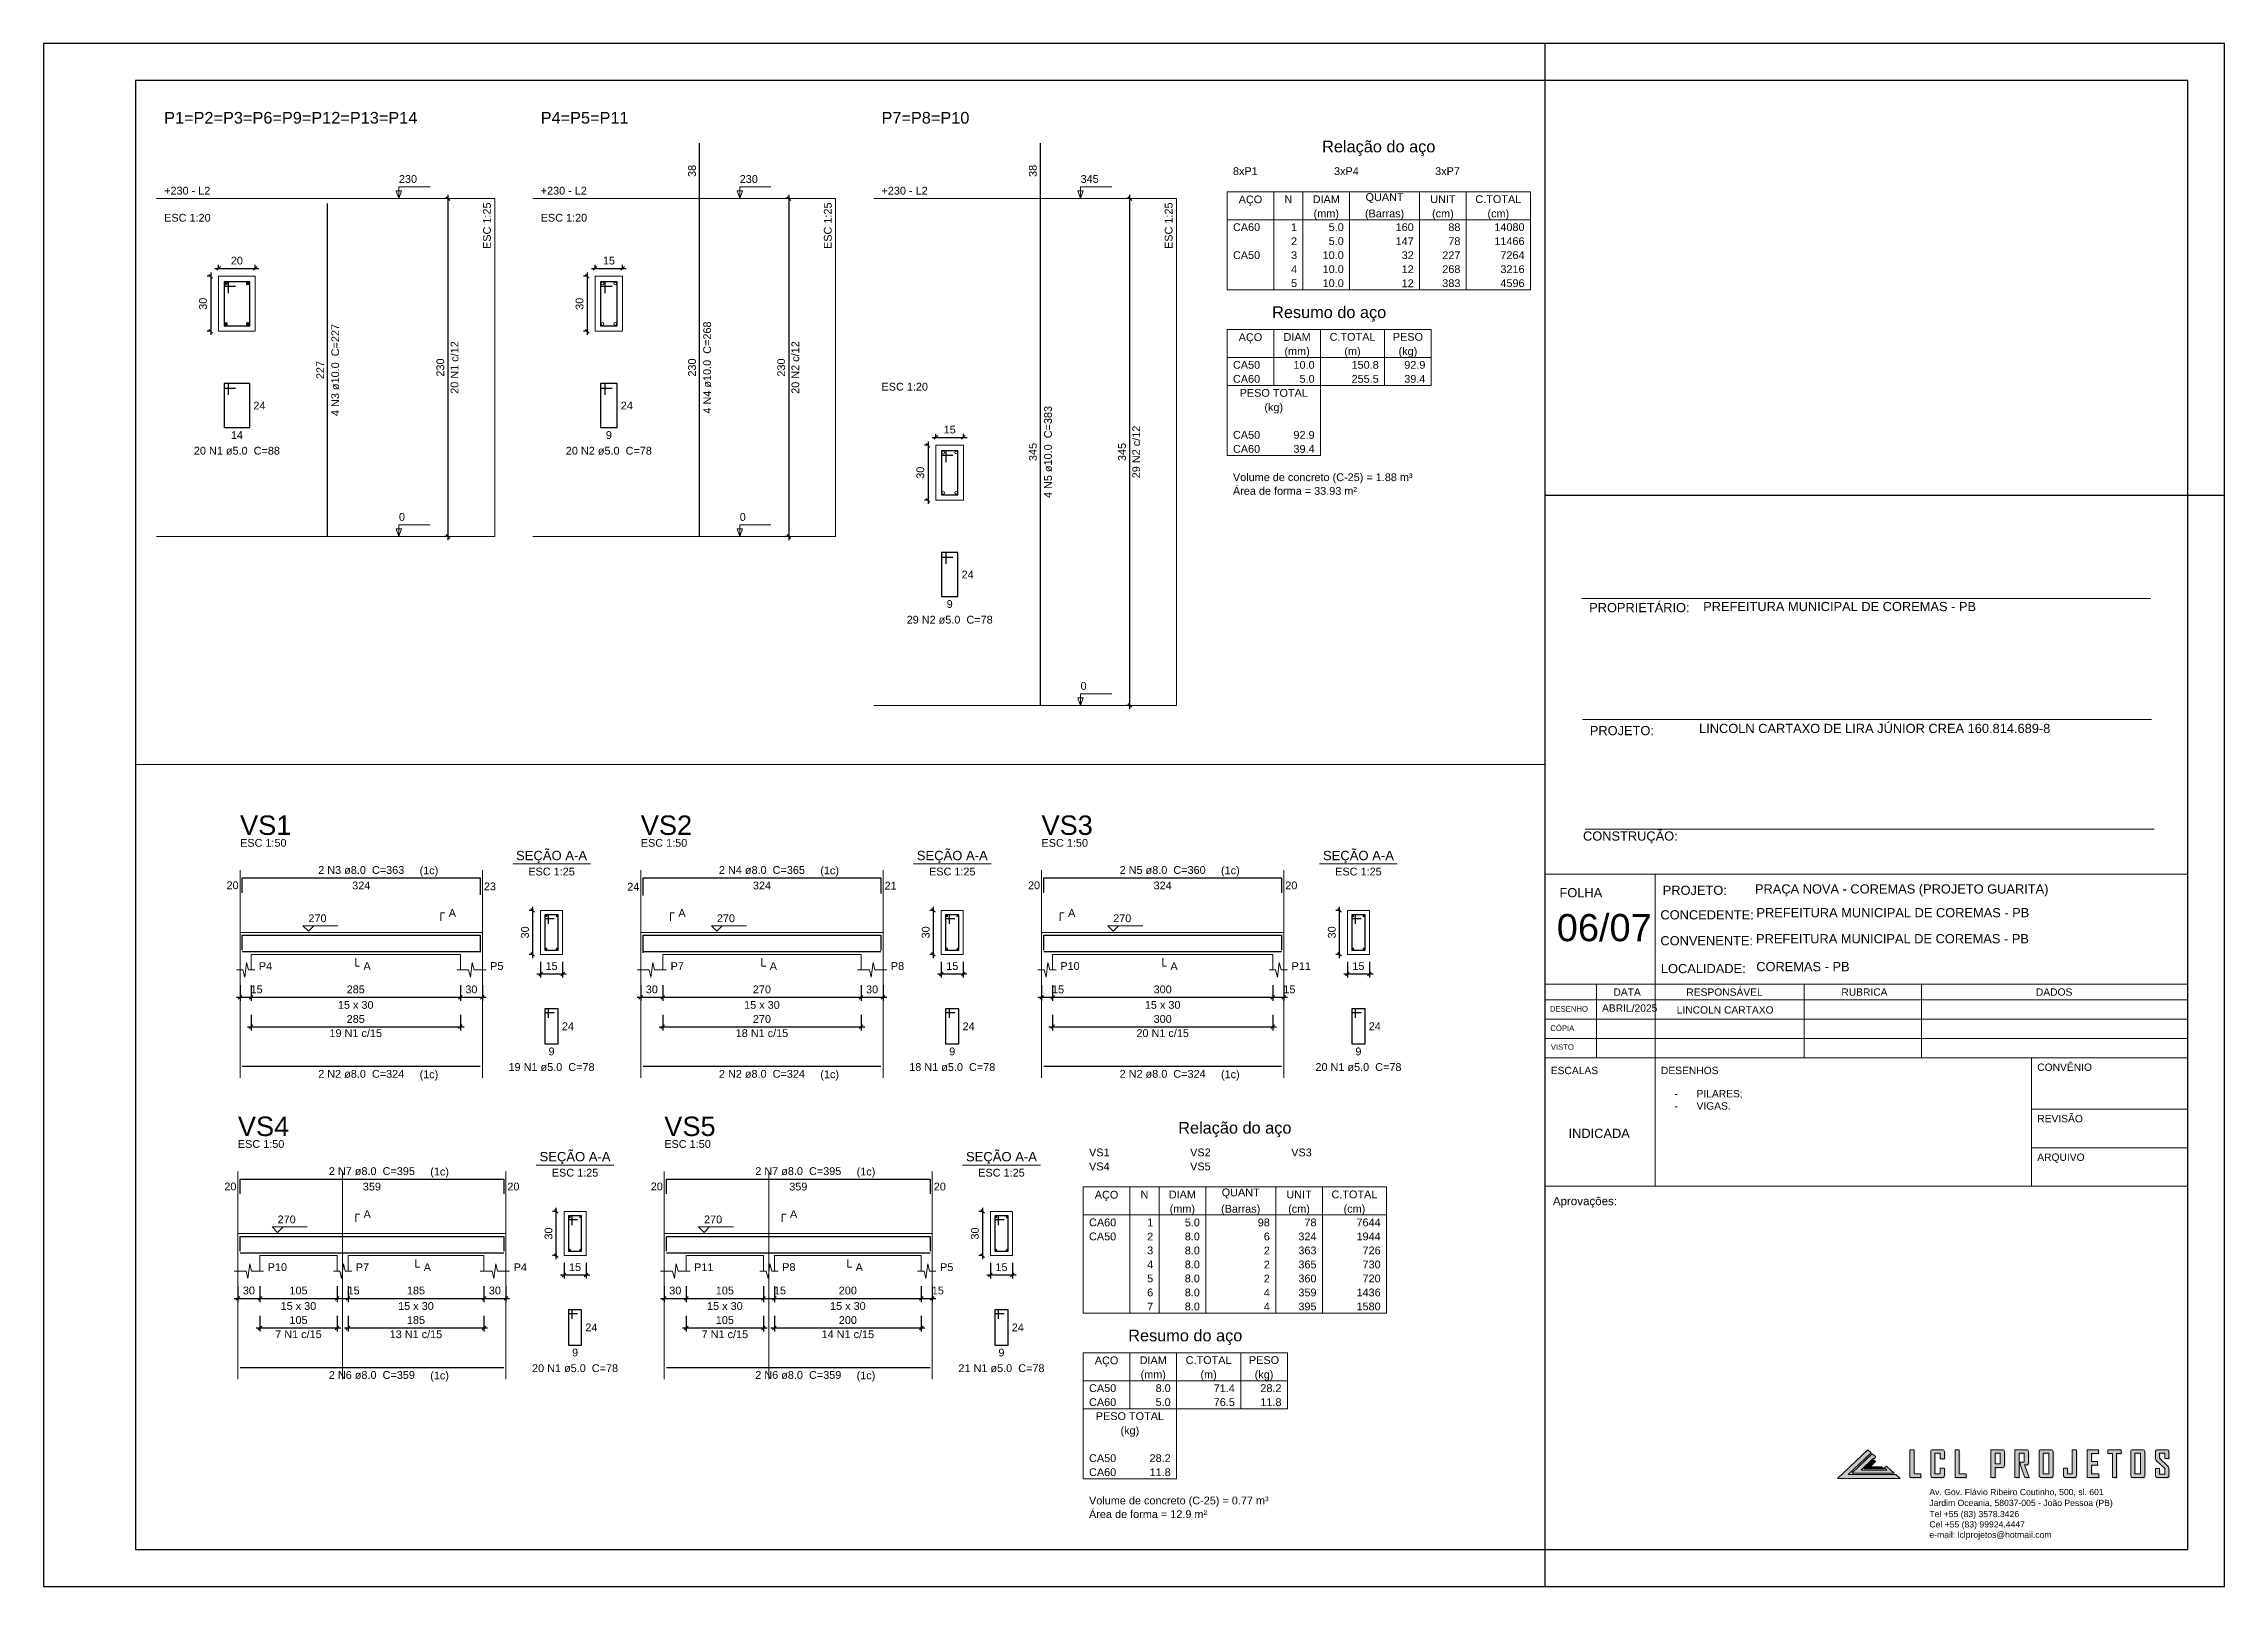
# Paper-space layout 'Layout6' of a CAD drawing. Header units: millimetres. Extents: x 0 to 0.594, y 0 to 0.42.
# The model-space entities are those that its viewports show. They can reach past a viewport. Long polylines and large blocks are cut down to what shows.
import ezdxf

# ---------------------------------------------------------------- set-up
doc = ezdxf.new("R2010")
doc.units = ezdxf.units.MM
doc.linetypes.add('DOT2', pattern=[3.175, 0, -3.175])
for name, color, linetype, lineweight in [('carimbo', 7, 'Continuous', 20), ('DT-Barras na forma', 2, 'Continuous', 30), ('DT-Barras no corte', 5, 'Continuous', 5), ('DT-Barras rebatidas', 2, 'Continuous', 30), ('DT-Cotas', 9, 'Continuous', 5), ('DT-Forma', 5, 'Continuous', 5), ('DT-Pontilhado', 9, 'DOT2', 5), ('DT-Relação do aço', 9, 'Continuous', 5), ('DT-Textos', 7, 'Continuous', 5), ('DT-Título', 3, 'Continuous', 20), ('Frente', 7, 'Continuous', 0), ('LOGO LCL', 8, 'Continuous', 0)]:
    doc.layers.add(name, color=color, linetype=linetype, lineweight=lineweight)
doc.styles.add('Arial', font='arial.ttf')
doc.styles.add('ROMANS', font='romans.shx')
doc.styles.get("Standard").update_dxf_attribs({"font": 'arial.ttf'})
doc.dimstyles.new('UM_20.000000', dxfattribs={"dimtxt": 0.18, "dimasz": 0.1, "dimexe": 0.1, "dimexo": 0.2, "dimgap": 0, "dimtad": 1, "dimtih": 1, "dimtoh": 1, "dimdec": 1, "dimlfac": 20, "dimzin": 0, "dimdsep": 46, "dimtxsty": 'Standard', "dimblk": 'CLOSED', "dimblk1": 'CLOSED', "dimblk2": 'CLOSED', "dimcen": 0.09, "dimdle": 0.1, "dimadec": 1, "dimazin": 2, "dimtfac": 1, "dimtdec": 4, "dimtofl": 0, "dimtmove": 0, "dimatfit": 3, "dimldrblk": 'CLOSED', "dimfxl": 1, "dimtolj": 1, "dimarcsym": 0})
doc.dimstyles.new('UM_25.000000', dxfattribs={"dimtxt": 0.18, "dimasz": 0.1, "dimexe": 0.1, "dimexo": 0.2, "dimgap": 0, "dimtad": 1, "dimtih": 1, "dimtoh": 1, "dimdec": 1, "dimlfac": 25, "dimzin": 0, "dimdsep": 46, "dimtxsty": 'Standard', "dimblk": 'CLOSED', "dimblk1": 'CLOSED', "dimblk2": 'CLOSED', "dimcen": 0.09, "dimdle": 0.1, "dimadec": 1, "dimazin": 2, "dimtfac": 1, "dimtdec": 4, "dimtofl": 0, "dimtmove": 0, "dimatfit": 3, "dimldrblk": 'CLOSED', "dimfxl": 1, "dimtolj": 1, "dimarcsym": 0})
doc.dimstyles.new('UM_50.000000', dxfattribs={"dimtxt": 0.18, "dimasz": 0.1, "dimexe": 0.1, "dimexo": 0.2, "dimgap": 0, "dimtad": 1, "dimtih": 1, "dimtoh": 1, "dimdec": 1, "dimlfac": 50, "dimzin": 0, "dimdsep": 46, "dimtxsty": 'Standard', "dimblk": 'CLOSED', "dimblk1": 'CLOSED', "dimblk2": 'CLOSED', "dimcen": 0.09, "dimdle": 0.1, "dimadec": 1, "dimazin": 2, "dimtfac": 1, "dimtdec": 4, "dimtofl": 0, "dimtmove": 0, "dimatfit": 3, "dimldrblk": 'CLOSED', "dimfxl": 1, "dimtolj": 1, "dimarcsym": 0})

psp = doc.layouts.new('Layout6')

# ---------------------------------------------------------------- texts
at = {"style": 'Arial'}
for s, p in [('Av. Gov. Flávio Ribeiro Coutinho, 500, sl. 601', (0.51364, 0.02484)), ('Jardim Oceania, 58037-005 - João Pessoa (PB)', (0.51364, 0.02188)), ('Tel +55 (83) 3578.3426   ', (0.51364, 0.01885)), ('e-mail: lclprojetos@hotmail.com', (0.51364, 0.01322)), ('Cel +55 (83) 99924.4447   ', (0.51364, 0.01604))]:
    psp.add_text(s, height=0.00168, dxfattribs=at).set_placement(p)
at = {"layer": 'carimbo', "attachment_point": 1}
for s, width, gutter_width, heights, insert, char_height, style in [('\\pxql;{\\fArial|b0|i0|c0|p34;PROPRIETÁRIO:}', 0.0280628, 0.001, [0], (0.42097, 0.26772), 0.0025, 'ROMANS'), ('PREFEITURA MUNICIPAL DE COREMAS - PB', 0.1104933, 0.001, [0], (0.45204, 0.26801), 0.0025, 'Arial'), ('\\pxql;{\\fArial|b0|i0|c0|p34;PROJETO:}', 0.0280628, 0.001, [0], (0.42117, 0.23423), 0.0025, 'ROMANS'), ('\\pxql;LINCOLN CARTAXO DE LIRA JÚNIOR CREA 160.814.689-8 ', 0.1266411, 0.001, [0], (0.45091, 0.23482), 0.0025, 'Arial'), ('\\pxql;{\\fArial|b0|i0|c0|p34;CONSTRUÇÃO:}', 0.0280628, 0.001, [0], (0.4193, 0.20553), 0.0025, 'ROMANS'), ('\\pxql;{\\fArial|b0|i0|c0|p34;FOLHA}', 0.0151991, 0.001, [0], (0.41289, 0.1901), 0.0025, 'ROMANS'), ('\\pxql;{\\fArial|b0|i0|c0|p34;PROJETO:}', 0.0151991, 0.001, [0], (0.44102, 0.19076), 0.0025, 'Arial'), ('PRAÇA NOVA - COREMAS (PROJETO GUARITA)', 0.1113722, 0.001, [0], (0.46614, 0.19112), 0.0025, 'Arial'), ('PREFEITURA MUNICIPAL DE COREMAS - PB', 0.1113722, 0.001, [0], (0.46654, 0.18466), 0.0025, 'Arial'), ('06/07', 0.0678839, 0.000771, [0], (0.41216, 0.18304), 0.007398, 'Arial'), ('\\pxql;CONCEDENTE:', 0.0151991, 0.001, [0], (0.44038, 0.18407), 0.0025, 'Arial'), ('\\pxql;CONVENENTE:', 0.0151991, 0.001, [0], (0.44038, 0.17702), 0.0025, 'Arial'), ('\\pxql;PREFEITURA MUNICIPAL DE COREMAS - PB', 0.1164507, 0.001, [0], (0.46644, 0.17757), 0.0025, 'Arial'), ('\\pxql;{\\fArial|b0|i0|c0|p34;LOCALIDADE:}', 0.0151991, 0.001, [0], (0.44052, 0.16944), 0.0025, 'Arial'), ('COREMAS - PB', 0.108829, 0.001, [0], (0.46649, 0.16998), 0.0025, 'Arial'), ('\\pxql;{\\fArial|b0|i0|c0|p34;DATA}', 0.0151991, 0.001, [0], (0.42759, 0.1628), 0.002, 'ROMANS'), ('\\pxql;{\\fArial|b0|i0|c0|p34;RESPONSÁVEL}', 0.0151991, 0.001, [0], (0.44744, 0.16279), 0.002, 'ROMANS'), ('\\pxql;{\\fArial|b0|i0|c0|p34;RUBRICA}', 0.0151991, 0.001, [0], (0.48967, 0.1628), 0.002, 'ROMANS'), ('\\pxql;{\\fArial|b0|i0|c0|p34;DADOS}', 0.0151991, 0.001, [0], (0.54266, 0.1628), 0.002, 'ROMANS'), ('\\pxql;{\\fArial|b0|i0|c0|p34;DESENHO}', 0.0151991, 0.001, [0], (0.41029, 0.15796), 0.0015, 'ROMANS'), ('LINCOLN CARTAXO', 0.0300409, 0.001, [0], (0.44482, 0.15793), 0.002, 'Arial'), ('\\pxql;{\\fArial|b0|i0|c0|p34;CÓPIA}', 0.0151991, 0.001, [0], (0.41041, 0.15271), 0.0015, 'ROMANS'), ('\\pxql;{\\fArial|b0|i0|c0|p34;VISTO}', 0.0151991, 0.001, [0], (0.41053, 0.14759), 0.0015, 'ROMANS'), ('\\pxql;CONVÊNIO', 0.0151991, 0.001, [0], (0.54303, 0.14234), 0.002, 'Arial'), ('\\pxql;{\\fArial|b0|i0|c0|p34;ESCALAS}', 0.0151991, 0.001, [0], (0.41053, 0.14145), 0.002, 'ROMANS'), ('\\pxql;{\\fArial|b0|i0|c0|p34;DESENHOS}', 0.0151991, 0.001, [0], (0.44053, 0.14145), 0.002, 'ROMANS'), ('\\pxi-3,l4,t4;{\\fArial|b0|i0|c0|p34;-^IPILARES;\\P-^IVIGAS.}', 0.100381, 0.001, [0.0205], (0.44222, 0.13513), 0.002, 'ROMANS'), ('{\\fArial|b0|i0|c0|p34;REVISÃO}', 0.0151991, 0.001, [0], (0.54303, 0.12834), 0.002, 'ROMANS'), ('\\pxql;INDICADA', 0.0194097, 0.001, [0], (0.41536, 0.12458), 0.0025, 'Arial'), ('\\pxql;{\\fArial|b0|i0|c0|p34;ARQUIVO}', 0.0151991, 0.001, [0], (0.54303, 0.11784), 0.002, 'ROMANS'), ('\\pxql;Aprovações:', 0.0227986, 0.0015, [0], (0.4111, 0.10602), 0.00225, 'Arial')]:
    psp.add_mtext_dynamic_manual_height_columns(s, width=width, gutter_width=gutter_width, heights=heights, dxfattribs=dict(at, insert=insert, char_height=char_height, style=style))
at = {"layer": 'carimbo', "insert": (0.42448, 0.15844), "char_height": 0.002, "width": 0.0151991, "attachment_point": 1, "style": 'Arial'}
psp.add_mtext('ABRIL/2025', dxfattribs=at)

msp = doc.modelspace()

# ---------------------------------------------------------------- texts
at = {"layer": 'DT-Barras na forma', "color": 7, "char_height": 0.2118, "width": 2.5416, "attachment_point": 8, "rotation": 90.00021, "line_spacing_factor": 0.9, "style": 'Arial'}
for s, insert in [('20 N1 c/12', (464.4138, 45.9432)), ('20 N2 c/12', (473.6975, 45.9432)), ('29 N2 c/12', (482.9812, 43.6432))]:
    msp.add_mtext(s, dxfattribs=dict(at, insert=insert))
at = {"layer": 'DT-Barras rebatidas', "color": 7, "char_height": 0.2118, "attachment_point": 8, "rotation": 90.00021, "line_spacing_factor": 0.9, "style": 'Arial'}
for s, insert, width in [('38', (470.8828, 51.2966), 0.90832), ('38', (480.1665, 51.2966), 0.90832), ('4 N3 ø10.0  C=227', (461.1671, 45.8752), 4.32072), ('4 N4 ø10.0  C=268', (471.298, 45.9432), 4.32072), ('227', (460.7519, 45.8752), 1.16248), ('230', (470.8828, 45.9432), 1.16248), ('4 N5 ø10.0  C=383', (480.5817, 43.6432), 4.32072), ('345', (480.1665, 43.6432), 1.16248)]:
    msp.add_mtext(s, dxfattribs=dict(at, insert=insert, width=width))
at = {"layer": 'DT-Barras rebatidas', "color": 7, "char_height": 0.2118, "line_spacing_factor": 0.9, "style": 'Arial'}
for s, insert, width, attachment_point in [('24', (458.8283, 45.0143), 0.90832, 1), ('24', (468.8342, 45.0143), 0.90832, 1), ('14', (458.3782, 44.2111), 0.90832, 2), ('9', (468.5091, 44.2111), 0.65416, 2), ('20 N1 ø5.0  C=88', (458.378, 43.5671), 4.06656, 8), ('20 N2 ø5.0  C=78', (468.5089, 43.5671), 4.06656, 8), ('24', (478.1179, 40.4143), 0.90832, 1), ('9', (477.7928, 39.6111), 0.65416, 2), ('29 N2 ø5.0  C=78', (477.7926, 38.9671), 4.06656, 8), ('2 N3 ø8.0  C=363', (458.767, 13.0405), 4.06656, 8), ('2 N4 ø8.0  C=365', (469.6817, 13.0405), 4.06656, 8), ('2 N5 ø8.0  C=360', (480.5965, 13.0405), 4.06656, 8), ('20', (455.4275, 12.626), 0.90832, 9), ('324', (458.7674, 12.8369), 1.16248, 2), ('23', (462.1074, 12.8113), 0.90832, 1), ('24', (466.3423, 12.5907), 0.90832, 9), ('324', (469.6822, 12.8369), 1.16248, 2), ('21', (473.0222, 12.8312), 0.90832, 1), ('20', (477.257, 12.626), 0.90832, 9), ('324', (480.5969, 12.8369), 1.16248, 2), ('20', (483.9369, 12.8378), 0.90832, 1), ('24', (464.2313, 9.0024), 0.90832, 1), ('24', (475.1461, 9.0024), 0.90832, 1), ('24', (486.2091, 9.0024), 0.90832, 1), ('19 N1 c/15', (458.6174, 8.6018), 2.5416, 8), ('9', (463.9512, 8.3192), 0.65416, 2), ('18 N1 c/15', (469.6822, 8.6018), 2.5416, 8), ('9', (474.866, 8.3192), 0.65416, 2), ('20 N1 c/15', (480.5969, 8.6018), 2.5416, 8), ('9', (485.929, 8.3192), 0.65416, 2), ('19 N1 ø5.0  C=78', (463.951, 7.6755), 4.06656, 8), ('18 N1 ø5.0  C=78', (474.8657, 7.6755), 4.06656, 8), ('20 N1 ø5.0  C=78', (485.9295, 7.6755), 4.06656, 8), ('2 N2 ø8.0  C=324', (458.767, 7.4905), 4.06656, 8), ('2 N2 ø8.0  C=324', (469.6817, 7.4905), 4.06656, 8), ('2 N2 ø8.0  C=324', (480.5965, 7.4905), 4.06656, 8), ('2 N7 ø8.0  C=395', (459.0571, 4.8423), 4.06656, 8), ('2 N7 ø8.0  C=395', (470.6719, 4.8423), 4.06656, 8), ('20', (455.3676, 4.4278), 0.90832, 9), ('359', (459.0575, 4.6387), 1.16248, 2), ('20', (462.7475, 4.6396), 0.90832, 1), ('20', (466.9824, 4.4278), 0.90832, 9), ('359', (470.6723, 4.6387), 1.16248, 2), ('20', (474.3623, 4.6396), 0.90832, 1), ('7 N1 c/15', (457.0575, 0.4036), 2.28744, 8), ('13 N1 c/15', (460.2575, 0.4036), 2.5416, 8), ('24', (464.8715, 0.8042), 0.90832, 1), ('7 N1 c/15', (468.6723, 0.4036), 2.28744, 8), ('14 N1 c/15', (472.0223, 0.4036), 2.5416, 8), ('24', (476.4862, 0.8042), 0.90832, 1), ('9', (464.5914, 0.121), 0.65416, 2), ('9', (476.2061, 0.121), 0.65416, 2), ('2 N6 ø8.0  C=359', (459.0571, -0.7077), 4.06656, 8), ('20 N1 ø5.0  C=78', (464.5911, -0.5227), 4.06656, 8), ('2 N6 ø8.0  C=359', (470.6719, -0.7077), 4.06656, 8), ('21 N1 ø5.0  C=78', (476.2059, -0.5227), 4.06656, 8)]:
    msp.add_mtext(s, dxfattribs=dict(at, insert=insert, width=width, attachment_point=attachment_point))
at = {"layer": 'DT-Relação do aço', "color": 7, "line_spacing_factor": 0.9, "style": 'Arial'}
for s, insert, char_height, width, attachment_point in [('Relação do aço', (489.4796, 51.704), 0.3177, 5.33736, 8), ('8xP1', (485.5084, 51.1809), 0.2118, 1.01664, 7), ('3xP4', (488.2618, 51.1809), 0.2118, 1.01664, 7), ('3xP7', (491.0152, 51.1809), 0.2118, 1.01664, 7), ('AÇO', (485.9849, 50.3485), 0.2118, 0.76248, 8), ('N', (487.0175, 50.4184), 0.2118, 0.25416, 8), ('DIAM', (488.05, 50.4184), 0.2118, 1.01664, 8), ('QUANT', (489.6385, 50.4184), 0.2118, 1.2708, 8), ('UNIT', (491.227, 50.4184), 0.2118, 1.01664, 8), ('C.TOTAL', (492.7361, 50.4184), 0.2118, 1.77912, 8), ('(mm)', (488.05, 49.9673), 0.2118, 1.01664, 8), ('(Barras)', (489.6385, 49.9673), 0.2118, 2.03328, 8), ('(cm)', (491.227, 49.9673), 0.2118, 1.01664, 8), ('(cm)', (492.7361, 49.9673), 0.2118, 1.01664, 8), ('CA60', (485.5084, 49.6559), 0.2118, 1.01664, 7), ('2', (487.2557, 49.2747), 0.2118, 0.25416, 9), ('1', (487.2557, 49.6559), 0.2118, 0.25416, 9), ('5.0', (488.5265, 49.6559), 0.2118, 0.76248, 9), ('5.0', (488.5265, 49.2747), 0.2118, 0.76248, 9), ('160', (490.4327, 49.6559), 0.2118, 0.76248, 9), ('147', (490.4327, 49.2747), 0.2118, 0.76248, 9), ('88', (491.7035, 49.6559), 0.2118, 0.50832, 9), ('78', (491.7035, 49.2747), 0.2118, 0.50832, 9), ('14080', (493.4509, 49.6559), 0.2118, 1.2708, 9), ('11466', (493.4509, 49.2747), 0.2118, 1.2708, 9), ('CA50', (485.5084, 48.8934), 0.2118, 1.01664, 7), ('4', (487.2557, 48.5122), 0.2118, 0.25416, 9), ('3', (487.2557, 48.8934), 0.2118, 0.25416, 9), ('10.0', (488.5265, 48.8934), 0.2118, 1.01664, 9), ('10.0', (488.5265, 48.5122), 0.2118, 1.01664, 9), ('32', (490.4327, 48.8934), 0.2118, 0.50832, 9), ('12', (490.4327, 48.5122), 0.2118, 0.50832, 9), ('227', (491.7035, 48.8934), 0.2118, 0.76248, 9), ('268', (491.7035, 48.5122), 0.2118, 0.76248, 9), ('3216', (493.4509, 48.5122), 0.2118, 1.01664, 9), ('7264', (493.4509, 48.8934), 0.2118, 1.01664, 9), ('5', (487.2557, 48.131), 0.2118, 0.25416, 9), ('10.0', (488.5265, 48.131), 0.2118, 1.01664, 9), ('12', (490.4327, 48.131), 0.2118, 0.50832, 9), ('383', (491.7035, 48.131), 0.2118, 0.76248, 9), ('4596', (493.4509, 48.131), 0.2118, 1.01664, 9), ('Resumo do aço', (488.1294, 47.1927), 0.3177, 4.95612, 8), ('AÇO', (485.9849, 46.5996), 0.2118, 0.76248, 8), ('DIAM', (487.2557, 46.6695), 0.2118, 1.01664, 8), ('(mm)', (487.2557, 46.2184), 0.2118, 1.01664, 8), ('C.TOTAL', (488.7648, 46.6695), 0.2118, 1.77912, 8), ('(m)', (488.7648, 46.2184), 0.2118, 0.76248, 8), ('PESO', (490.2739, 46.6695), 0.2118, 1.01664, 8), ('(kg)', (490.2739, 46.2184), 0.2118, 1.01664, 8), ('CA50', (485.5084, 45.9071), 0.2118, 1.01664, 7), ('CA60', (485.5084, 45.5258), 0.2118, 1.01664, 7), ('10.0', (487.7323, 45.9071), 0.2118, 1.01664, 9), ('5.0', (487.7323, 45.5258), 0.2118, 0.76248, 9), ('255.5', (489.4796, 45.5258), 0.2118, 1.2708, 9), ('150.8', (489.4796, 45.9071), 0.2118, 1.2708, 9), ('39.4', (490.7504, 45.5258), 0.2118, 1.01664, 9), ('92.9', (490.7504, 45.9071), 0.2118, 1.01664, 9), ('PESO TOTAL', (486.6203, 45.1446), 0.2118, 2.5416, 8), ('(kg)', (486.6203, 44.6934), 0.2118, 1.01664, 8), ('CA50', (485.5084, 44.0009), 0.2118, 1.01664, 7), ('92.9', (487.7323, 44.0009), 0.2118, 1.01664, 9), ('CA60', (485.5084, 43.6196), 0.2118, 1.01664, 7), ('39.4', (487.7323, 43.6196), 0.2118, 1.01664, 9), ('Volume de concreto (C-25) = 1.88 m³', (485.5084, 42.7872), 0.2118, 8.8956, 7), ('Área de forma = 33.93 m²', (485.5084, 42.4759), 0.2118, 6.09984, 7), ('Relação do aço', (482.563, 5.8775), 0.3177, 5.33736, 8), ('VS1', (478.5918, 5.3543), 0.2118, 0.76248, 7), ('VS2', (481.3452, 5.3543), 0.2118, 0.76248, 7), ('VS3', (484.0986, 5.3543), 0.2118, 0.76248, 7), ('VS4', (478.5918, 4.9731), 0.2118, 0.76248, 7), ('VS5', (481.3452, 4.9731), 0.2118, 0.76248, 7), ('AÇO', (479.0683, 4.1407), 0.2118, 0.76248, 8), ('N', (480.1009, 4.2106), 0.2118, 0.25416, 8), ('DIAM', (481.1334, 4.2106), 0.2118, 1.01664, 8), ('QUANT', (482.7219, 4.2106), 0.2118, 1.2708, 8), ('UNIT', (484.3104, 4.2106), 0.2118, 1.01664, 8), ('C.TOTAL', (485.8195, 4.2106), 0.2118, 1.77912, 8), ('CA60', (478.5918, 3.4481), 0.2118, 1.01664, 7), ('1', (480.3391, 3.4481), 0.2118, 0.25416, 9), ('(mm)', (481.1334, 3.7595), 0.2118, 1.01664, 8), ('5.0', (481.6099, 3.4481), 0.2118, 0.76248, 9), ('(Barras)', (482.7219, 3.7595), 0.2118, 2.03328, 8), ('98', (483.5161, 3.4481), 0.2118, 0.50832, 9), ('(cm)', (484.3104, 3.7595), 0.2118, 1.01664, 8), ('78', (484.7869, 3.4481), 0.2118, 0.50832, 9), ('(cm)', (485.8195, 3.7595), 0.2118, 1.01664, 8), ('7644', (486.5343, 3.4481), 0.2118, 1.01664, 9), ('CA50', (478.5918, 3.0669), 0.2118, 1.01664, 7), ('2', (480.3391, 3.0669), 0.2118, 0.25416, 9), ('8.0', (481.6099, 3.0669), 0.2118, 0.76248, 9), ('6', (483.5161, 3.0669), 0.2118, 0.25416, 9), ('324', (484.7869, 3.0669), 0.2118, 0.76248, 9), ('1944', (486.5343, 3.0669), 0.2118, 1.01664, 9), ('4', (480.3391, 2.3044), 0.2118, 0.25416, 9), ('3', (480.3391, 2.6857), 0.2118, 0.25416, 9), ('8.0', (481.6099, 2.6857), 0.2118, 0.76248, 9), ('8.0', (481.6099, 2.3044), 0.2118, 0.76248, 9), ('2', (483.5161, 2.6857), 0.2118, 0.25416, 9), ('2', (483.5161, 2.3044), 0.2118, 0.25416, 9), ('363', (484.7869, 2.6857), 0.2118, 0.76248, 9), ('365', (484.7869, 2.3044), 0.2118, 0.76248, 9), ('726', (486.5343, 2.6857), 0.2118, 0.76248, 9), ('730', (486.5343, 2.3044), 0.2118, 0.76248, 9), ('5', (480.3391, 1.9232), 0.2118, 0.25416, 9), ('8.0', (481.6099, 1.9232), 0.2118, 0.76248, 9), ('2', (483.5161, 1.9232), 0.2118, 0.25416, 9), ('360', (484.7869, 1.9232), 0.2118, 0.76248, 9), ('720', (486.5343, 1.9232), 0.2118, 0.76248, 9), ('6', (480.3391, 1.5419), 0.2118, 0.25416, 9), ('7', (480.3391, 1.1607), 0.2118, 0.25416, 9), ('8.0', (481.6099, 1.5419), 0.2118, 0.76248, 9), ('8.0', (481.6099, 1.1607), 0.2118, 0.76248, 9), ('4', (483.5161, 1.5419), 0.2118, 0.25416, 9), ('4', (483.5161, 1.1607), 0.2118, 0.25416, 9), ('359', (484.7869, 1.5419), 0.2118, 0.76248, 9), ('395', (484.7869, 1.1607), 0.2118, 0.76248, 9), ('1436', (486.5343, 1.5419), 0.2118, 1.01664, 9), ('1580', (486.5343, 1.1607), 0.2118, 1.01664, 9), ('Resumo do aço', (481.2128, 0.2224), 0.3177, 4.95612, 8), ('AÇO', (479.0683, -0.3706), 0.2118, 0.76248, 8), ('DIAM', (480.3391, -0.3007), 0.2118, 1.01664, 8), ('(mm)', (480.3391, -0.7518), 0.2118, 1.01664, 8), ('C.TOTAL', (481.8482, -0.3007), 0.2118, 1.77912, 8), ('(m)', (481.8482, -0.7518), 0.2118, 0.76248, 8), ('PESO', (483.3573, -0.3007), 0.2118, 1.01664, 8), ('(kg)', (483.3573, -0.7518), 0.2118, 1.01664, 8), ('CA50', (478.5918, -1.0632), 0.2118, 1.01664, 7), ('8.0', (480.8157, -1.0632), 0.2118, 0.76248, 9), ('71.4', (482.563, -1.0632), 0.2118, 1.01664, 9), ('28.2', (483.8338, -1.0632), 0.2118, 1.01664, 9), ('CA60', (478.5918, -1.4444), 0.2118, 1.01664, 7), ('PESO TOTAL', (479.7037, -1.8257), 0.2118, 2.5416, 8), ('5.0', (480.8157, -1.4444), 0.2118, 0.76248, 9), ('76.5', (482.563, -1.4444), 0.2118, 1.01664, 9), ('11.8', (483.8338, -1.4444), 0.2118, 1.01664, 9), ('(kg)', (479.7037, -2.2768), 0.2118, 1.01664, 8), ('CA50', (478.5918, -2.9694), 0.2118, 1.01664, 7), ('28.2', (480.8157, -2.9694), 0.2118, 1.01664, 9), ('CA60', (478.5918, -3.3506), 0.2118, 1.01664, 7), ('11.8', (480.8157, -3.3506), 0.2118, 1.01664, 9), ('Volume de concreto (C-25) = 0.77 m³', (478.5918, -4.183), 0.2118, 8.8956, 7), ('Área de forma = 12.9 m²', (478.5918, -4.4944), 0.2118, 5.84568, 7)]:
    msp.add_mtext(s, dxfattribs=dict(at, insert=insert, char_height=char_height, width=width, attachment_point=attachment_point))
at = {"layer": 'DT-Textos', "line_spacing_factor": 0.798, "style": 'Arial'}
for s, insert, char_height, width, attachment_point in [('230', (462.791, 50.9671), 0.2118, 0.76248, 7), ('230', (472.0739, 50.9671), 0.2118, 0.76248, 7), ('345', (481.3576, 50.9671), 0.2118, 0.76248, 7), ('+230 - L2', (456.396, 50.6491), 0.2118, 2.28744, 7), ('+230 - L2', (466.6519, 50.6491), 0.2118, 2.28744, 7), ('+230 - L2', (475.9356, 50.6491), 0.2118, 2.28744, 7), ('ESC 1:20', (456.396, 49.9121), 0.2118, 2.03328, 7), ('ESC 1:20', (466.6519, 49.9121), 0.2118, 2.03328, 7), ('ESC 1:20', (475.9356, 45.3121), 0.2118, 2.03328, 7), ('0', (462.791, 41.7671), 0.2118, 0.25416, 7), ('0', (472.0739, 41.7671), 0.2118, 0.25416, 7), ('0', (481.3576, 37.1671), 0.2118, 0.25416, 7), ('ESC 1:50', (455.467, 13.7815), 0.2118, 2.03328, 7), ('SEÇÃO A-A', (463.951, 13.3406), 0.25416, 2.744928, 8), ('ESC 1:50', (466.3817, 13.7815), 0.2118, 2.03328, 7), ('SEÇÃO A-A', (474.8657, 13.3406), 0.25416, 2.744928, 8), ('ESC 1:50', (477.2965, 13.7815), 0.2118, 2.03328, 7), ('SEÇÃO A-A', (485.9295, 13.3406), 0.25416, 2.744928, 8), ('(1c)', (460.356, 12.9706), 0.2118, 1.01664, 7), ('ESC 1:25', (463.951, 13.0005), 0.2118, 2.03328, 8), ('(1c)', (471.2707, 12.9706), 0.2118, 1.01664, 7), ('ESC 1:25', (474.8657, 13.0005), 0.2118, 2.03328, 8), ('(1c)', (482.1855, 12.9706), 0.2118, 1.01664, 7), ('ESC 1:25', (485.9295, 13.0005), 0.2118, 2.03328, 8), ('270', (457.329, 11.7285), 0.2118, 0.76248, 7), ('A', (461.15, 11.8765), 0.2118, 0.25416, 7), ('A', (467.4057, 11.8765), 0.2118, 0.25416, 7), ('270', (468.4537, 11.7285), 0.2118, 0.76248, 7), ('A', (478.0205, 11.8765), 0.2118, 0.25416, 7), ('270', (479.2485, 11.7285), 0.2118, 0.76248, 7), ('P4', (455.979, 10.4295), 0.2118, 0.50832, 7), ('A', (458.829, 10.4295), 0.2118, 0.25416, 7), ('P5', (462.279, 10.4295), 0.2118, 0.50832, 7), ('P7', (467.1937, 10.4295), 0.2118, 0.50832, 7), ('A', (469.8937, 10.4295), 0.2118, 0.25416, 7), ('P8', (473.1937, 10.4295), 0.2118, 0.50832, 7), ('P10', (477.8085, 10.4295), 0.2118, 0.76248, 7), ('A', (480.8085, 10.4295), 0.2118, 0.25416, 7), ('P11', (484.1085, 10.4295), 0.2118, 0.76248, 7), ('15 x 30', (458.617, 9.3705), 0.2118, 1.77912, 8), ('15 x 30', (469.6817, 9.3705), 0.2118, 1.77912, 8), ('15 x 30', (480.5965, 9.3705), 0.2118, 1.77912, 8), ('(1c)', (460.356, 7.4206), 0.2118, 1.01664, 7), ('(1c)', (471.2707, 7.4206), 0.2118, 1.01664, 7), ('(1c)', (482.1855, 7.4206), 0.2118, 1.01664, 7), ('ESC 1:50', (455.4071, 5.5833), 0.2118, 2.03328, 7), ('SEÇÃO A-A', (464.5911, 5.1424), 0.25416, 2.744928, 8), ('ESC 1:50', (467.0219, 5.5833), 0.2118, 2.03328, 7), ('SEÇÃO A-A', (476.2059, 5.1424), 0.25416, 2.744928, 8), ('(1c)', (460.6461, 4.7724), 0.2118, 1.01664, 7), ('ESC 1:25', (464.5911, 4.8023), 0.2118, 2.03328, 8), ('(1c)', (472.2609, 4.7724), 0.2118, 1.01664, 7), ('ESC 1:25', (476.2059, 4.8023), 0.2118, 2.03328, 8), ('270', (456.4891, 3.5303), 0.2118, 0.76248, 7), ('A', (458.8311, 3.6783), 0.2118, 0.25416, 7), ('270', (468.1039, 3.5303), 0.2118, 0.76248, 7), ('A', (470.4459, 3.6783), 0.2118, 0.25416, 7), ('P10', (456.2191, 2.2313), 0.2118, 0.76248, 7), ('P7', (458.6191, 2.2313), 0.2118, 0.50832, 7), ('A', (460.4691, 2.2313), 0.2118, 0.25416, 7), ('P4', (462.9191, 2.2313), 0.2118, 0.50832, 7), ('P11', (467.8339, 2.2313), 0.2118, 0.76248, 7), ('P8', (470.2339, 2.2313), 0.2118, 0.50832, 7), ('A', (472.2339, 2.2313), 0.2118, 0.25416, 7), ('P5', (474.5339, 2.2313), 0.2118, 0.50832, 7), ('15 x 30', (457.0571, 1.1723), 0.2118, 1.77912, 8), ('15 x 30', (460.2571, 1.1723), 0.2118, 1.77912, 8), ('15 x 30', (468.6719, 1.1723), 0.2118, 1.77912, 8), ('15 x 30', (472.0219, 1.1723), 0.2118, 1.77912, 8), ('(1c)', (460.6461, -0.7776), 0.2118, 1.01664, 7), ('(1c)', (472.2609, -0.7776), 0.2118, 1.01664, 7)]:
    msp.add_mtext(s, dxfattribs=dict(at, insert=insert, char_height=char_height, width=width, attachment_point=attachment_point))
at = {"layer": 'DT-Textos', "char_height": 0.2118, "width": 2.03328, "attachment_point": 9, "rotation": 90.00021, "line_spacing_factor": 0.798, "style": 'Arial'}
for insert in [(465.2971, 50.4372), (474.581, 50.4372), (483.8647, 50.4372)]:
    msp.add_mtext('ESC 1:25', dxfattribs=dict(at, insert=insert))
at = {"layer": 'DT-Título', "attachment_point": 7, "line_spacing_factor": 0.798, "style": 'Arial'}
for s, insert, char_height, width in [('P1=P2=P3=P6=P9=P12=P13=P14', (456.396, 52.579), 0.3177, 9.91224), ('P4=P5=P11', (466.6519, 52.579), 0.3177, 3.43116), ('P7=P8=P10', (475.9356, 52.579), 0.3177, 3.43116), ('VS1', (455.467, 14.0993), 0.5295, 1.9062), ('VS2', (466.3817, 14.0993), 0.5295, 1.9062), ('VS3', (477.2965, 14.0993), 0.5295, 1.9062), ('VS4', (455.4071, 5.9012), 0.5295, 1.9062), ('VS5', (467.0219, 5.9012), 0.5295, 1.9062)]:
    msp.add_mtext(s, dxfattribs=dict(at, insert=insert, char_height=char_height, width=width))

# ---------------------------------------------------------------- blocks, each defined once
blk = doc.blocks.new('_OBLIQUE')
at = {"color": 0, "linetype": 'ByBlock', "lineweight": -2}
blk.add_line((-0.5, -0.5), (0.5, 0.5), dxfattribs=at)
blk = doc.blocks.new('*D327')
at = {"layer": 'Defpoints', "color": 0, "transparency": 16777216}
for p in [(457.878, 48.429), (457.666, 46.929), (457.878, 46.929)]:
    blk.add_point(p, dxfattribs=at)
at = {"layer": 'DT-Cotas', "color": 0, "lineweight": -2, "transparency": 16777216}
for p, q in [((457.678, 48.429), (457.566, 48.429)), ((457.666, 48.529), (457.666, 46.829)), ((457.678, 46.929), (457.566, 46.929))]:
    blk.add_line(p, q, dxfattribs=at)
at = {"layer": 'DT-Cotas', "color": 0, "lineweight": -2, "transparency": 16777216, "xscale": 0.1, "yscale": 0.1, "zscale": 0.1}
for p, rotation in [((457.666, 48.429), 90), ((457.666, 46.929), 270)]:
    blk.add_blockref('_OBLIQUE', p, dxfattribs=dict(at, rotation=rotation))
at = {"layer": 'DT-Cotas', "transparency": 16777216, "insert": (457.455, 47.679), "char_height": 0.2118, "attachment_point": 5, "rotation": 90, "style": 'Arial'}
blk.add_mtext('\\A1;30', dxfattribs=at)
blk = doc.blocks.new('*D328')
at = {"layer": 'Defpoints', "color": 0, "transparency": 16777216}
for p in [(457.878, 48.429), (458.878, 48.641), (458.878, 48.429)]:
    blk.add_point(p, dxfattribs=at)
at = {"layer": 'DT-Cotas', "color": 0, "lineweight": -2, "transparency": 16777216}
for p, q in [((457.878, 48.629), (457.878, 48.741)), ((458.878, 48.629), (458.878, 48.741)), ((457.778, 48.641), (458.978, 48.641))]:
    blk.add_line(p, q, dxfattribs=at)
at = {"layer": 'DT-Cotas', "color": 0, "lineweight": -2, "transparency": 16777216, "xscale": 0.1, "yscale": 0.1, "zscale": 0.1, "rotation": 180}
blk.add_blockref('_OBLIQUE', (457.878, 48.641), dxfattribs=at)
at = {"layer": 'DT-Cotas', "color": 0, "lineweight": -2, "transparency": 16777216, "xscale": 0.1, "yscale": 0.1, "zscale": 0.1}
blk.add_blockref('_OBLIQUE', (458.878, 48.641), dxfattribs=at)
at = {"layer": 'DT-Cotas', "transparency": 16777216, "insert": (458.378, 48.853), "char_height": 0.2118, "attachment_point": 5, "rotation": 0.00573, "style": 'Arial'}
blk.add_mtext('\\A1;20', dxfattribs=at)
blk = doc.blocks.new('*D320')
at = {"layer": 'Defpoints', "color": 0, "transparency": 16777216}
for p in [(464.132, 50.543), (464.344, 50.543), (464.344, 41.343)]:
    blk.add_point(p, dxfattribs=at)
at = {"layer": 'DT-Cotas', "color": 0, "lineweight": -2, "transparency": 16777216}
for p, q in [((464.144, 50.543), (464.032, 50.543)), ((464.132, 41.243), (464.132, 50.643)), ((464.144, 41.343), (464.032, 41.343))]:
    blk.add_line(p, q, dxfattribs=at)
at = {"layer": 'DT-Cotas', "color": 0, "lineweight": -2, "transparency": 16777216, "xscale": 0.1, "yscale": 0.1, "zscale": 0.1}
for p, rotation in [((464.132, 50.543), 90), ((464.132, 41.343), 270)]:
    blk.add_blockref('_OBLIQUE', p, dxfattribs=dict(at, rotation=rotation))
at = {"layer": 'DT-Cotas', "transparency": 16777216, "insert": (463.92, 45.943), "char_height": 0.2118, "attachment_point": 5, "rotation": 90, "style": 'Arial'}
blk.add_mtext('\\A1;230', dxfattribs=at)
blk = doc.blocks.new('*D321')
at = {"layer": 'Defpoints', "color": 0, "transparency": 16777216}
for p in [(468.134, 48.429), (467.922, 46.929), (468.134, 46.929)]:
    blk.add_point(p, dxfattribs=at)
at = {"layer": 'DT-Cotas', "color": 0, "lineweight": -2, "transparency": 16777216}
for p, q in [((467.934, 48.429), (467.822, 48.429)), ((467.922, 48.529), (467.922, 46.829)), ((467.934, 46.929), (467.822, 46.929))]:
    blk.add_line(p, q, dxfattribs=at)
at = {"layer": 'DT-Cotas', "color": 0, "lineweight": -2, "transparency": 16777216, "xscale": 0.1, "yscale": 0.1, "zscale": 0.1}
for p, rotation in [((467.922, 48.429), 90), ((467.922, 46.929), 270)]:
    blk.add_blockref('_OBLIQUE', p, dxfattribs=dict(at, rotation=rotation))
at = {"layer": 'DT-Cotas', "transparency": 16777216, "insert": (467.711, 47.679), "char_height": 0.2118, "attachment_point": 5, "rotation": 90, "style": 'Arial'}
blk.add_mtext('\\A1;30', dxfattribs=at)
blk = doc.blocks.new('*D322')
at = {"layer": 'Defpoints', "color": 0, "transparency": 16777216}
for p in [(468.134, 48.429), (468.884, 48.641), (468.884, 48.429)]:
    blk.add_point(p, dxfattribs=at)
at = {"layer": 'DT-Cotas', "color": 0, "lineweight": -2, "transparency": 16777216}
for p, q in [((468.134, 48.629), (468.134, 48.741)), ((468.884, 48.629), (468.884, 48.741)), ((468.034, 48.641), (468.984, 48.641))]:
    blk.add_line(p, q, dxfattribs=at)
at = {"layer": 'DT-Cotas', "color": 0, "lineweight": -2, "transparency": 16777216, "xscale": 0.1, "yscale": 0.1, "zscale": 0.1, "rotation": 180}
blk.add_blockref('_OBLIQUE', (468.134, 48.641), dxfattribs=at)
at = {"layer": 'DT-Cotas', "color": 0, "lineweight": -2, "transparency": 16777216, "xscale": 0.1, "yscale": 0.1, "zscale": 0.1}
blk.add_blockref('_OBLIQUE', (468.884, 48.641), dxfattribs=at)
at = {"layer": 'DT-Cotas', "transparency": 16777216, "insert": (468.509, 48.853), "char_height": 0.2118, "attachment_point": 5, "rotation": 0.00573, "style": 'Arial'}
blk.add_mtext('\\A1;15', dxfattribs=at)
blk = doc.blocks.new('*D323')
at = {"layer": 'Defpoints', "color": 0, "transparency": 16777216}
for p in [(473.416, 50.543), (473.628, 50.543), (473.628, 41.343)]:
    blk.add_point(p, dxfattribs=at)
at = {"layer": 'DT-Cotas', "color": 0, "lineweight": -2, "transparency": 16777216}
for p, q in [((473.428, 50.543), (473.316, 50.543)), ((473.416, 41.243), (473.416, 50.643)), ((473.428, 41.343), (473.316, 41.343))]:
    blk.add_line(p, q, dxfattribs=at)
at = {"layer": 'DT-Cotas', "color": 0, "lineweight": -2, "transparency": 16777216, "xscale": 0.1, "yscale": 0.1, "zscale": 0.1}
for p, rotation in [((473.416, 50.543), 90), ((473.416, 41.343), 270)]:
    blk.add_blockref('_OBLIQUE', p, dxfattribs=dict(at, rotation=rotation))
at = {"layer": 'DT-Cotas', "transparency": 16777216, "insert": (473.204, 45.943), "char_height": 0.2118, "attachment_point": 5, "rotation": 90, "style": 'Arial'}
blk.add_mtext('\\A1;230', dxfattribs=at)
blk = doc.blocks.new('*D324')
at = {"layer": 'Defpoints', "color": 0, "transparency": 16777216}
for p in [(477.418, 43.829), (477.206, 42.329), (477.418, 42.329)]:
    blk.add_point(p, dxfattribs=at)
at = {"layer": 'DT-Cotas', "color": 0, "lineweight": -2, "transparency": 16777216}
for p, q in [((477.218, 43.829), (477.106, 43.829)), ((477.206, 43.929), (477.206, 42.229)), ((477.218, 42.329), (477.106, 42.329))]:
    blk.add_line(p, q, dxfattribs=at)
at = {"layer": 'DT-Cotas', "color": 0, "lineweight": -2, "transparency": 16777216, "xscale": 0.1, "yscale": 0.1, "zscale": 0.1}
for p, rotation in [((477.206, 43.829), 90), ((477.206, 42.329), 270)]:
    blk.add_blockref('_OBLIQUE', p, dxfattribs=dict(at, rotation=rotation))
at = {"layer": 'DT-Cotas', "transparency": 16777216, "insert": (476.994, 43.079), "char_height": 0.2118, "attachment_point": 5, "rotation": 90, "style": 'Arial'}
blk.add_mtext('\\A1;30', dxfattribs=at)
blk = doc.blocks.new('*D325')
at = {"layer": 'Defpoints', "color": 0, "transparency": 16777216}
for p in [(478.168, 44.041), (477.418, 43.829), (478.168, 43.829)]:
    blk.add_point(p, dxfattribs=at)
at = {"layer": 'DT-Cotas', "color": 0, "lineweight": -2, "transparency": 16777216}
for p, q in [((477.318, 44.041), (478.268, 44.041)), ((477.418, 44.029), (477.418, 44.141)), ((478.168, 44.029), (478.168, 44.141))]:
    blk.add_line(p, q, dxfattribs=at)
at = {"layer": 'DT-Cotas', "color": 0, "lineweight": -2, "transparency": 16777216, "xscale": 0.1, "yscale": 0.1, "zscale": 0.1, "rotation": 180}
blk.add_blockref('_OBLIQUE', (477.418, 44.041), dxfattribs=at)
at = {"layer": 'DT-Cotas', "color": 0, "lineweight": -2, "transparency": 16777216, "xscale": 0.1, "yscale": 0.1, "zscale": 0.1}
blk.add_blockref('_OBLIQUE', (478.168, 44.041), dxfattribs=at)
at = {"layer": 'DT-Cotas', "transparency": 16777216, "insert": (477.793, 44.253), "char_height": 0.2118, "attachment_point": 5, "rotation": 0.00573, "style": 'Arial'}
blk.add_mtext('\\A1;15', dxfattribs=at)
blk = doc.blocks.new('*D326')
at = {"layer": 'Defpoints', "color": 0, "transparency": 16777216}
for p in [(482.7, 50.543), (482.911, 50.543), (482.911, 36.743)]:
    blk.add_point(p, dxfattribs=at)
at = {"layer": 'DT-Cotas', "color": 0, "lineweight": -2, "transparency": 16777216}
for p, q in [((482.711, 50.543), (482.6, 50.543)), ((482.7, 36.643), (482.7, 50.643)), ((482.711, 36.743), (482.6, 36.743))]:
    blk.add_line(p, q, dxfattribs=at)
at = {"layer": 'DT-Cotas', "color": 0, "lineweight": -2, "transparency": 16777216, "xscale": 0.1, "yscale": 0.1, "zscale": 0.1}
for p, rotation in [((482.7, 50.543), 90), ((482.7, 36.743), 270)]:
    blk.add_blockref('_OBLIQUE', p, dxfattribs=dict(at, rotation=rotation))
at = {"layer": 'DT-Cotas', "transparency": 16777216, "insert": (482.488, 43.643), "char_height": 0.2118, "attachment_point": 5, "rotation": 90, "style": 'Arial'}
blk.add_mtext('\\A1;345', dxfattribs=at)
blk = doc.blocks.new('*D394')
at = {"layer": 'Defpoints', "color": 0, "transparency": 16777216}
for p in [(455.467, 10.218), (455.767, 10.218), (455.767, 9.688)]:
    blk.add_point(p, dxfattribs=at)
at = {"layer": 'DT-Cotas', "color": 0, "lineweight": -2, "transparency": 16777216}
for p, q in [((455.367, 9.688), (455.867, 9.688)), ((455.467, 10.018), (455.467, 9.588)), ((455.767, 10.018), (455.767, 9.588))]:
    blk.add_line(p, q, dxfattribs=at)
at = {"layer": 'DT-Cotas', "color": 0, "lineweight": -2, "transparency": 16777216, "xscale": 0.1, "yscale": 0.1, "zscale": 0.1, "rotation": 180}
blk.add_blockref('_OBLIQUE', (455.467, 9.688), dxfattribs=at)
at = {"layer": 'DT-Cotas', "color": 0, "lineweight": -2, "transparency": 16777216, "xscale": 0.1, "yscale": 0.1, "zscale": 0.1}
blk.add_blockref('_OBLIQUE', (455.767, 9.688), dxfattribs=at)
at = {"layer": 'DT-Cotas', "transparency": 16777216, "insert": (455.918, 9.9), "char_height": 0.2118, "attachment_point": 5, "rotation": 0.00573, "style": 'Arial'}
blk.add_mtext('\\A1;15', dxfattribs=at)
blk = doc.blocks.new('*D395')
at = {"layer": 'Defpoints', "color": 0, "transparency": 16777216}
for p in [(455.767, 10.218), (461.467, 10.218), (461.467, 9.688)]:
    blk.add_point(p, dxfattribs=at)
at = {"layer": 'DT-Cotas', "color": 0, "lineweight": -2, "transparency": 16777216}
for p, q in [((455.667, 9.688), (461.567, 9.688)), ((455.767, 10.018), (455.767, 9.588)), ((461.467, 10.018), (461.467, 9.588))]:
    blk.add_line(p, q, dxfattribs=at)
at = {"layer": 'DT-Cotas', "color": 0, "lineweight": -2, "transparency": 16777216, "xscale": 0.1, "yscale": 0.1, "zscale": 0.1, "rotation": 180}
blk.add_blockref('_OBLIQUE', (455.767, 9.688), dxfattribs=at)
at = {"layer": 'DT-Cotas', "color": 0, "lineweight": -2, "transparency": 16777216, "xscale": 0.1, "yscale": 0.1, "zscale": 0.1}
blk.add_blockref('_OBLIQUE', (461.467, 9.688), dxfattribs=at)
at = {"layer": 'DT-Cotas', "transparency": 16777216, "insert": (458.617, 9.9), "char_height": 0.2118, "attachment_point": 5, "rotation": 0.00573, "style": 'Arial'}
blk.add_mtext('\\A1;285', dxfattribs=at)
blk = doc.blocks.new('*D396')
at = {"layer": 'Defpoints', "color": 0, "transparency": 16777216}
for p in [(461.467, 10.218), (462.067, 10.218), (462.067, 9.688)]:
    blk.add_point(p, dxfattribs=at)
at = {"layer": 'DT-Cotas', "color": 0, "lineweight": -2, "transparency": 16777216}
for p, q in [((461.367, 9.688), (462.167, 9.688)), ((461.467, 10.018), (461.467, 9.588)), ((462.067, 10.018), (462.067, 9.588))]:
    blk.add_line(p, q, dxfattribs=at)
at = {"layer": 'DT-Cotas', "color": 0, "lineweight": -2, "transparency": 16777216, "xscale": 0.1, "yscale": 0.1, "zscale": 0.1, "rotation": 180}
blk.add_blockref('_OBLIQUE', (461.467, 9.688), dxfattribs=at)
at = {"layer": 'DT-Cotas', "color": 0, "lineweight": -2, "transparency": 16777216, "xscale": 0.1, "yscale": 0.1, "zscale": 0.1}
blk.add_blockref('_OBLIQUE', (462.067, 9.688), dxfattribs=at)
at = {"layer": 'DT-Cotas', "transparency": 16777216, "insert": (461.767, 9.9), "char_height": 0.2118, "attachment_point": 5, "rotation": 0.00573, "style": 'Arial'}
blk.add_mtext('\\A1;30', dxfattribs=at)
blk = doc.blocks.new('*D397')
at = {"layer": 'Defpoints', "color": 0, "transparency": 16777216}
for p in [(463.439, 12.053), (463.651, 12.053), (463.651, 10.853)]:
    blk.add_point(p, dxfattribs=at)
at = {"layer": 'DT-Cotas', "color": 0, "lineweight": -2, "transparency": 16777216}
for p, q in [((463.451, 12.053), (463.339, 12.053)), ((463.439, 10.753), (463.439, 12.153)), ((463.451, 10.853), (463.339, 10.853))]:
    blk.add_line(p, q, dxfattribs=at)
at = {"layer": 'DT-Cotas', "color": 0, "lineweight": -2, "transparency": 16777216, "xscale": 0.1, "yscale": 0.1, "zscale": 0.1}
for p, rotation in [((463.439, 12.053), 90), ((463.439, 10.853), 270)]:
    blk.add_blockref('_OBLIQUE', p, dxfattribs=dict(at, rotation=rotation))
at = {"layer": 'DT-Cotas', "transparency": 16777216, "insert": (463.228, 11.453), "char_height": 0.2118, "attachment_point": 5, "rotation": 90, "style": 'Arial'}
blk.add_mtext('\\A1;30', dxfattribs=at)
blk = doc.blocks.new('*D398')
at = {"layer": 'Defpoints', "color": 0, "transparency": 16777216}
for p in [(463.651, 10.853), (464.251, 10.853), (464.251, 10.324)]:
    blk.add_point(p, dxfattribs=at)
at = {"layer": 'DT-Cotas', "color": 0, "lineweight": -2, "transparency": 16777216}
for p, q in [((463.551, 10.324), (464.351, 10.324)), ((463.651, 10.653), (463.651, 10.224)), ((464.251, 10.653), (464.251, 10.224))]:
    blk.add_line(p, q, dxfattribs=at)
at = {"layer": 'DT-Cotas', "color": 0, "lineweight": -2, "transparency": 16777216, "xscale": 0.1, "yscale": 0.1, "zscale": 0.1, "rotation": 180}
blk.add_blockref('_OBLIQUE', (463.651, 10.324), dxfattribs=at)
at = {"layer": 'DT-Cotas', "color": 0, "lineweight": -2, "transparency": 16777216, "xscale": 0.1, "yscale": 0.1, "zscale": 0.1}
blk.add_blockref('_OBLIQUE', (464.251, 10.324), dxfattribs=at)
at = {"layer": 'DT-Cotas', "transparency": 16777216, "insert": (463.951, 10.535), "char_height": 0.2118, "attachment_point": 5, "rotation": 0.00573, "style": 'Arial'}
blk.add_mtext('\\A1;15', dxfattribs=at)
blk = doc.blocks.new('*D399')
at = {"layer": 'Defpoints', "color": 0, "transparency": 16777216}
for p in [(455.767, 9.413), (461.467, 9.413), (461.467, 8.883)]:
    blk.add_point(p, dxfattribs=at)
at = {"layer": 'DT-Cotas', "color": 0, "lineweight": -2, "transparency": 16777216}
for p, q in [((455.767, 9.213), (455.767, 8.783)), ((461.467, 9.213), (461.467, 8.783)), ((455.667, 8.883), (461.567, 8.883))]:
    blk.add_line(p, q, dxfattribs=at)
at = {"layer": 'DT-Cotas', "color": 0, "lineweight": -2, "transparency": 16777216, "xscale": 0.1, "yscale": 0.1, "zscale": 0.1, "rotation": 180}
blk.add_blockref('_OBLIQUE', (455.767, 8.883), dxfattribs=at)
at = {"layer": 'DT-Cotas', "color": 0, "lineweight": -2, "transparency": 16777216, "xscale": 0.1, "yscale": 0.1, "zscale": 0.1}
blk.add_blockref('_OBLIQUE', (461.467, 8.883), dxfattribs=at)
at = {"layer": 'DT-Cotas', "transparency": 16777216, "insert": (458.617, 9.095), "char_height": 0.2118, "attachment_point": 5, "rotation": 0.00573, "style": 'Arial'}
blk.add_mtext('\\A1;285', dxfattribs=at)
blk = doc.blocks.new('*D400')
at = {"layer": 'Defpoints', "color": 0, "transparency": 16777216}
for p in [(466.382, 10.218), (466.982, 10.218), (466.982, 9.688)]:
    blk.add_point(p, dxfattribs=at)
at = {"layer": 'DT-Cotas', "color": 0, "lineweight": -2, "transparency": 16777216}
for p, q in [((466.282, 9.688), (467.082, 9.688)), ((466.382, 10.018), (466.382, 9.588)), ((466.982, 10.018), (466.982, 9.588))]:
    blk.add_line(p, q, dxfattribs=at)
at = {"layer": 'DT-Cotas', "color": 0, "lineweight": -2, "transparency": 16777216, "xscale": 0.1, "yscale": 0.1, "zscale": 0.1, "rotation": 180}
blk.add_blockref('_OBLIQUE', (466.382, 9.688), dxfattribs=at)
at = {"layer": 'DT-Cotas', "color": 0, "lineweight": -2, "transparency": 16777216, "xscale": 0.1, "yscale": 0.1, "zscale": 0.1}
blk.add_blockref('_OBLIQUE', (466.982, 9.688), dxfattribs=at)
at = {"layer": 'DT-Cotas', "transparency": 16777216, "insert": (466.682, 9.9), "char_height": 0.2118, "attachment_point": 5, "rotation": 0.00573, "style": 'Arial'}
blk.add_mtext('\\A1;30', dxfattribs=at)
blk = doc.blocks.new('*D401')
at = {"layer": 'Defpoints', "color": 0, "transparency": 16777216}
for p in [(466.982, 10.218), (472.382, 10.218), (472.382, 9.688)]:
    blk.add_point(p, dxfattribs=at)
at = {"layer": 'DT-Cotas', "color": 0, "lineweight": -2, "transparency": 16777216}
for p, q in [((466.882, 9.688), (472.482, 9.688)), ((466.982, 10.018), (466.982, 9.588)), ((472.382, 10.018), (472.382, 9.588))]:
    blk.add_line(p, q, dxfattribs=at)
at = {"layer": 'DT-Cotas', "color": 0, "lineweight": -2, "transparency": 16777216, "xscale": 0.1, "yscale": 0.1, "zscale": 0.1, "rotation": 180}
blk.add_blockref('_OBLIQUE', (466.982, 9.688), dxfattribs=at)
at = {"layer": 'DT-Cotas', "color": 0, "lineweight": -2, "transparency": 16777216, "xscale": 0.1, "yscale": 0.1, "zscale": 0.1}
blk.add_blockref('_OBLIQUE', (472.382, 9.688), dxfattribs=at)
at = {"layer": 'DT-Cotas', "transparency": 16777216, "insert": (469.682, 9.9), "char_height": 0.2118, "attachment_point": 5, "rotation": 0.00573, "style": 'Arial'}
blk.add_mtext('\\A1;270', dxfattribs=at)
blk = doc.blocks.new('*D366')
at = {"layer": 'Defpoints', "color": 0, "transparency": 16777216}
for p in [(472.382, 10.218), (472.982, 10.218), (472.982, 9.688)]:
    blk.add_point(p, dxfattribs=at)
at = {"layer": 'DT-Cotas', "color": 0, "lineweight": -2, "transparency": 16777216}
for p, q in [((472.282, 9.688), (473.082, 9.688)), ((472.382, 10.018), (472.382, 9.588)), ((472.982, 10.018), (472.982, 9.588))]:
    blk.add_line(p, q, dxfattribs=at)
at = {"layer": 'DT-Cotas', "color": 0, "lineweight": -2, "transparency": 16777216, "xscale": 0.1, "yscale": 0.1, "zscale": 0.1, "rotation": 180}
blk.add_blockref('_OBLIQUE', (472.382, 9.688), dxfattribs=at)
at = {"layer": 'DT-Cotas', "color": 0, "lineweight": -2, "transparency": 16777216, "xscale": 0.1, "yscale": 0.1, "zscale": 0.1}
blk.add_blockref('_OBLIQUE', (472.982, 9.688), dxfattribs=at)
at = {"layer": 'DT-Cotas', "transparency": 16777216, "insert": (472.682, 9.9), "char_height": 0.2118, "attachment_point": 5, "rotation": 0.00573, "style": 'Arial'}
blk.add_mtext('\\A1;30', dxfattribs=at)
blk = doc.blocks.new('*D367')
at = {"layer": 'Defpoints', "color": 0, "transparency": 16777216}
for p in [(474.354, 12.053), (474.566, 12.053), (474.566, 10.853)]:
    blk.add_point(p, dxfattribs=at)
at = {"layer": 'DT-Cotas', "color": 0, "lineweight": -2, "transparency": 16777216}
for p, q in [((474.366, 12.053), (474.254, 12.053)), ((474.354, 10.753), (474.354, 12.153)), ((474.366, 10.853), (474.254, 10.853))]:
    blk.add_line(p, q, dxfattribs=at)
at = {"layer": 'DT-Cotas', "color": 0, "lineweight": -2, "transparency": 16777216, "xscale": 0.1, "yscale": 0.1, "zscale": 0.1}
for p, rotation in [((474.354, 12.053), 90), ((474.354, 10.853), 270)]:
    blk.add_blockref('_OBLIQUE', p, dxfattribs=dict(at, rotation=rotation))
at = {"layer": 'DT-Cotas', "transparency": 16777216, "insert": (474.142, 11.453), "char_height": 0.2118, "attachment_point": 5, "rotation": 90, "style": 'Arial'}
blk.add_mtext('\\A1;30', dxfattribs=at)
blk = doc.blocks.new('*D368')
at = {"layer": 'Defpoints', "color": 0, "transparency": 16777216}
for p in [(474.566, 10.853), (475.166, 10.853), (475.166, 10.324)]:
    blk.add_point(p, dxfattribs=at)
at = {"layer": 'DT-Cotas', "color": 0, "lineweight": -2, "transparency": 16777216}
for p, q in [((474.466, 10.324), (475.266, 10.324)), ((474.566, 10.653), (474.566, 10.224)), ((475.166, 10.653), (475.166, 10.224))]:
    blk.add_line(p, q, dxfattribs=at)
at = {"layer": 'DT-Cotas', "color": 0, "lineweight": -2, "transparency": 16777216, "xscale": 0.1, "yscale": 0.1, "zscale": 0.1, "rotation": 180}
blk.add_blockref('_OBLIQUE', (474.566, 10.324), dxfattribs=at)
at = {"layer": 'DT-Cotas', "color": 0, "lineweight": -2, "transparency": 16777216, "xscale": 0.1, "yscale": 0.1, "zscale": 0.1}
blk.add_blockref('_OBLIQUE', (475.166, 10.324), dxfattribs=at)
at = {"layer": 'DT-Cotas', "transparency": 16777216, "insert": (474.866, 10.535), "char_height": 0.2118, "attachment_point": 5, "rotation": 0.00573, "style": 'Arial'}
blk.add_mtext('\\A1;15', dxfattribs=at)
blk = doc.blocks.new('*D369')
at = {"layer": 'Defpoints', "color": 0, "transparency": 16777216}
for p in [(466.982, 9.413), (472.382, 9.413), (472.382, 8.883)]:
    blk.add_point(p, dxfattribs=at)
at = {"layer": 'DT-Cotas', "color": 0, "lineweight": -2, "transparency": 16777216}
for p, q in [((466.982, 9.213), (466.982, 8.783)), ((472.382, 9.213), (472.382, 8.783)), ((466.882, 8.883), (472.482, 8.883))]:
    blk.add_line(p, q, dxfattribs=at)
at = {"layer": 'DT-Cotas', "color": 0, "lineweight": -2, "transparency": 16777216, "xscale": 0.1, "yscale": 0.1, "zscale": 0.1, "rotation": 180}
blk.add_blockref('_OBLIQUE', (466.982, 8.883), dxfattribs=at)
at = {"layer": 'DT-Cotas', "color": 0, "lineweight": -2, "transparency": 16777216, "xscale": 0.1, "yscale": 0.1, "zscale": 0.1}
blk.add_blockref('_OBLIQUE', (472.382, 8.883), dxfattribs=at)
at = {"layer": 'DT-Cotas', "transparency": 16777216, "insert": (469.682, 9.095), "char_height": 0.2118, "attachment_point": 5, "rotation": 0.00573, "style": 'Arial'}
blk.add_mtext('\\A1;270', dxfattribs=at)
blk = doc.blocks.new('*D370')
at = {"layer": 'Defpoints', "color": 0, "transparency": 16777216}
for p in [(477.297, 10.218), (477.597, 10.218), (477.597, 9.688)]:
    blk.add_point(p, dxfattribs=at)
at = {"layer": 'DT-Cotas', "color": 0, "lineweight": -2, "transparency": 16777216}
for p, q in [((477.197, 9.688), (477.697, 9.688)), ((477.297, 10.018), (477.297, 9.588)), ((477.597, 10.018), (477.597, 9.588))]:
    blk.add_line(p, q, dxfattribs=at)
at = {"layer": 'DT-Cotas', "color": 0, "lineweight": -2, "transparency": 16777216, "xscale": 0.1, "yscale": 0.1, "zscale": 0.1, "rotation": 180}
blk.add_blockref('_OBLIQUE', (477.297, 9.688), dxfattribs=at)
at = {"layer": 'DT-Cotas', "color": 0, "lineweight": -2, "transparency": 16777216, "xscale": 0.1, "yscale": 0.1, "zscale": 0.1}
blk.add_blockref('_OBLIQUE', (477.597, 9.688), dxfattribs=at)
at = {"layer": 'DT-Cotas', "transparency": 16777216, "insert": (477.748, 9.9), "char_height": 0.2118, "attachment_point": 5, "rotation": 0.00573, "style": 'Arial'}
blk.add_mtext('\\A1;15', dxfattribs=at)
blk = doc.blocks.new('*D371')
at = {"layer": 'Defpoints', "color": 0, "transparency": 16777216}
for p in [(477.597, 10.218), (483.597, 10.218), (483.597, 9.688)]:
    blk.add_point(p, dxfattribs=at)
at = {"layer": 'DT-Cotas', "color": 0, "lineweight": -2, "transparency": 16777216}
for p, q in [((477.497, 9.688), (483.697, 9.688)), ((477.597, 10.018), (477.597, 9.588)), ((483.597, 10.018), (483.597, 9.588))]:
    blk.add_line(p, q, dxfattribs=at)
at = {"layer": 'DT-Cotas', "color": 0, "lineweight": -2, "transparency": 16777216, "xscale": 0.1, "yscale": 0.1, "zscale": 0.1, "rotation": 180}
blk.add_blockref('_OBLIQUE', (477.597, 9.688), dxfattribs=at)
at = {"layer": 'DT-Cotas', "color": 0, "lineweight": -2, "transparency": 16777216, "xscale": 0.1, "yscale": 0.1, "zscale": 0.1}
blk.add_blockref('_OBLIQUE', (483.597, 9.688), dxfattribs=at)
at = {"layer": 'DT-Cotas', "transparency": 16777216, "insert": (480.597, 9.9), "char_height": 0.2118, "attachment_point": 5, "rotation": 0.00573, "style": 'Arial'}
blk.add_mtext('\\A1;300', dxfattribs=at)
blk = doc.blocks.new('*D372')
at = {"layer": 'Defpoints', "color": 0, "transparency": 16777216}
for p in [(483.597, 10.218), (483.897, 10.218), (483.897, 9.688)]:
    blk.add_point(p, dxfattribs=at)
at = {"layer": 'DT-Cotas', "color": 0, "lineweight": -2, "transparency": 16777216}
for p, q in [((483.497, 9.688), (483.997, 9.688)), ((483.597, 10.018), (483.597, 9.588)), ((483.897, 10.018), (483.897, 9.588))]:
    blk.add_line(p, q, dxfattribs=at)
at = {"layer": 'DT-Cotas', "color": 0, "lineweight": -2, "transparency": 16777216, "xscale": 0.1, "yscale": 0.1, "zscale": 0.1, "rotation": 180}
blk.add_blockref('_OBLIQUE', (483.597, 9.688), dxfattribs=at)
at = {"layer": 'DT-Cotas', "color": 0, "lineweight": -2, "transparency": 16777216, "xscale": 0.1, "yscale": 0.1, "zscale": 0.1}
blk.add_blockref('_OBLIQUE', (483.897, 9.688), dxfattribs=at)
at = {"layer": 'DT-Cotas', "transparency": 16777216, "insert": (484.048, 9.9), "char_height": 0.2118, "attachment_point": 5, "rotation": 0.00573, "style": 'Arial'}
blk.add_mtext('\\A1;15', dxfattribs=at)
blk = doc.blocks.new('*D373')
at = {"layer": 'Defpoints', "color": 0, "transparency": 16777216}
for p in [(485.417, 12.053), (485.629, 12.053), (485.629, 10.853)]:
    blk.add_point(p, dxfattribs=at)
at = {"layer": 'DT-Cotas', "color": 0, "lineweight": -2, "transparency": 16777216}
for p, q in [((485.429, 12.053), (485.317, 12.053)), ((485.417, 10.753), (485.417, 12.153)), ((485.429, 10.853), (485.317, 10.853))]:
    blk.add_line(p, q, dxfattribs=at)
at = {"layer": 'DT-Cotas', "color": 0, "lineweight": -2, "transparency": 16777216, "xscale": 0.1, "yscale": 0.1, "zscale": 0.1}
for p, rotation in [((485.417, 12.053), 90), ((485.417, 10.853), 270)]:
    blk.add_blockref('_OBLIQUE', p, dxfattribs=dict(at, rotation=rotation))
at = {"layer": 'DT-Cotas', "transparency": 16777216, "insert": (485.205, 11.453), "char_height": 0.2118, "attachment_point": 5, "rotation": 90, "style": 'Arial'}
blk.add_mtext('\\A1;30', dxfattribs=at)
blk = doc.blocks.new('*D374')
at = {"layer": 'Defpoints', "color": 0, "transparency": 16777216}
for p in [(485.629, 10.853), (486.229, 10.853), (486.229, 10.324)]:
    blk.add_point(p, dxfattribs=at)
at = {"layer": 'DT-Cotas', "color": 0, "lineweight": -2, "transparency": 16777216}
for p, q in [((485.529, 10.324), (486.329, 10.324)), ((485.629, 10.653), (485.629, 10.224)), ((486.229, 10.653), (486.229, 10.224))]:
    blk.add_line(p, q, dxfattribs=at)
at = {"layer": 'DT-Cotas', "color": 0, "lineweight": -2, "transparency": 16777216, "xscale": 0.1, "yscale": 0.1, "zscale": 0.1, "rotation": 180}
blk.add_blockref('_OBLIQUE', (485.629, 10.324), dxfattribs=at)
at = {"layer": 'DT-Cotas', "color": 0, "lineweight": -2, "transparency": 16777216, "xscale": 0.1, "yscale": 0.1, "zscale": 0.1}
blk.add_blockref('_OBLIQUE', (486.229, 10.324), dxfattribs=at)
at = {"layer": 'DT-Cotas', "transparency": 16777216, "insert": (485.929, 10.535), "char_height": 0.2118, "attachment_point": 5, "rotation": 0.00573, "style": 'Arial'}
blk.add_mtext('\\A1;15', dxfattribs=at)
blk = doc.blocks.new('*D375')
at = {"layer": 'Defpoints', "color": 0, "transparency": 16777216}
for p in [(477.597, 9.413), (483.597, 9.413), (483.597, 8.883)]:
    blk.add_point(p, dxfattribs=at)
at = {"layer": 'DT-Cotas', "color": 0, "lineweight": -2, "transparency": 16777216}
for p, q in [((477.597, 9.213), (477.597, 8.783)), ((483.597, 9.213), (483.597, 8.783)), ((477.497, 8.883), (483.697, 8.883))]:
    blk.add_line(p, q, dxfattribs=at)
at = {"layer": 'DT-Cotas', "color": 0, "lineweight": -2, "transparency": 16777216, "xscale": 0.1, "yscale": 0.1, "zscale": 0.1, "rotation": 180}
blk.add_blockref('_OBLIQUE', (477.597, 8.883), dxfattribs=at)
at = {"layer": 'DT-Cotas', "color": 0, "lineweight": -2, "transparency": 16777216, "xscale": 0.1, "yscale": 0.1, "zscale": 0.1}
blk.add_blockref('_OBLIQUE', (483.597, 8.883), dxfattribs=at)
at = {"layer": 'DT-Cotas', "transparency": 16777216, "insert": (480.597, 9.095), "char_height": 0.2118, "attachment_point": 5, "rotation": 0.00573, "style": 'Arial'}
blk.add_mtext('\\A1;300', dxfattribs=at)
blk = doc.blocks.new('*D798')
at = {"layer": 'Defpoints', "color": 0, "transparency": 16777216}
for p in [(455.408, 2.02), (456.008, 2.02), (456.008, 1.49)]:
    blk.add_point(p, dxfattribs=at)
at = {"layer": 'DT-Cotas', "color": 0, "lineweight": -2, "transparency": 16777216}
for p, q in [((455.408, 1.82), (455.408, 1.39)), ((456.008, 1.82), (456.008, 1.39)), ((455.308, 1.49), (456.108, 1.49))]:
    blk.add_line(p, q, dxfattribs=at)
at = {"layer": 'DT-Cotas', "color": 0, "lineweight": -2, "transparency": 16777216, "xscale": 0.1, "yscale": 0.1, "zscale": 0.1, "rotation": 180}
blk.add_blockref('_OBLIQUE', (455.408, 1.49), dxfattribs=at)
at = {"layer": 'DT-Cotas', "color": 0, "lineweight": -2, "transparency": 16777216, "xscale": 0.1, "yscale": 0.1, "zscale": 0.1}
blk.add_blockref('_OBLIQUE', (456.008, 1.49), dxfattribs=at)
at = {"layer": 'DT-Cotas', "transparency": 16777216, "insert": (455.708, 1.702), "char_height": 0.2118, "attachment_point": 5, "rotation": 0.00573, "style": 'Arial'}
blk.add_mtext('\\A1;30', dxfattribs=at)
blk = doc.blocks.new('*D799')
at = {"layer": 'Defpoints', "color": 0, "transparency": 16777216}
for p in [(456.008, 2.02), (458.108, 2.02), (458.108, 1.49)]:
    blk.add_point(p, dxfattribs=at)
at = {"layer": 'DT-Cotas', "color": 0, "lineweight": -2, "transparency": 16777216}
for p, q in [((456.008, 1.82), (456.008, 1.39)), ((458.108, 1.82), (458.108, 1.39)), ((455.908, 1.49), (458.208, 1.49))]:
    blk.add_line(p, q, dxfattribs=at)
at = {"layer": 'DT-Cotas', "color": 0, "lineweight": -2, "transparency": 16777216, "xscale": 0.1, "yscale": 0.1, "zscale": 0.1, "rotation": 180}
blk.add_blockref('_OBLIQUE', (456.008, 1.49), dxfattribs=at)
at = {"layer": 'DT-Cotas', "color": 0, "lineweight": -2, "transparency": 16777216, "xscale": 0.1, "yscale": 0.1, "zscale": 0.1}
blk.add_blockref('_OBLIQUE', (458.108, 1.49), dxfattribs=at)
at = {"layer": 'DT-Cotas', "transparency": 16777216, "insert": (457.058, 1.702), "char_height": 0.2118, "attachment_point": 5, "rotation": 0.00573, "style": 'Arial'}
blk.add_mtext('\\A1;105', dxfattribs=at)
blk = doc.blocks.new('*D800')
at = {"layer": 'Defpoints', "color": 0, "transparency": 16777216}
for p in [(458.108, 2.02), (458.408, 2.02), (458.408, 1.49)]:
    blk.add_point(p, dxfattribs=at)
at = {"layer": 'DT-Cotas', "color": 0, "lineweight": -2, "transparency": 16777216}
for p, q in [((458.108, 1.82), (458.108, 1.39)), ((458.408, 1.82), (458.408, 1.39)), ((458.008, 1.49), (458.508, 1.49))]:
    blk.add_line(p, q, dxfattribs=at)
at = {"layer": 'DT-Cotas', "color": 0, "lineweight": -2, "transparency": 16777216, "xscale": 0.1, "yscale": 0.1, "zscale": 0.1, "rotation": 180}
blk.add_blockref('_OBLIQUE', (458.108, 1.49), dxfattribs=at)
at = {"layer": 'DT-Cotas', "color": 0, "lineweight": -2, "transparency": 16777216, "xscale": 0.1, "yscale": 0.1, "zscale": 0.1}
blk.add_blockref('_OBLIQUE', (458.408, 1.49), dxfattribs=at)
at = {"layer": 'DT-Cotas', "transparency": 16777216, "insert": (458.559, 1.702), "char_height": 0.2118, "attachment_point": 5, "rotation": 0.00573, "style": 'Arial'}
blk.add_mtext('\\A1;15', dxfattribs=at)
blk = doc.blocks.new('*D801')
at = {"layer": 'Defpoints', "color": 0, "transparency": 16777216}
for p in [(458.408, 2.02), (462.108, 2.02), (462.108, 1.49)]:
    blk.add_point(p, dxfattribs=at)
at = {"layer": 'DT-Cotas', "color": 0, "lineweight": -2, "transparency": 16777216}
for p, q in [((458.408, 1.82), (458.408, 1.39)), ((462.108, 1.82), (462.108, 1.39)), ((458.308, 1.49), (462.208, 1.49))]:
    blk.add_line(p, q, dxfattribs=at)
at = {"layer": 'DT-Cotas', "color": 0, "lineweight": -2, "transparency": 16777216, "xscale": 0.1, "yscale": 0.1, "zscale": 0.1, "rotation": 180}
blk.add_blockref('_OBLIQUE', (458.408, 1.49), dxfattribs=at)
at = {"layer": 'DT-Cotas', "color": 0, "lineweight": -2, "transparency": 16777216, "xscale": 0.1, "yscale": 0.1, "zscale": 0.1}
blk.add_blockref('_OBLIQUE', (462.108, 1.49), dxfattribs=at)
at = {"layer": 'DT-Cotas', "transparency": 16777216, "insert": (460.258, 1.702), "char_height": 0.2118, "attachment_point": 5, "rotation": 0.00573, "style": 'Arial'}
blk.add_mtext('\\A1;185', dxfattribs=at)
blk = doc.blocks.new('*D802')
at = {"layer": 'Defpoints', "color": 0, "transparency": 16777216}
for p in [(462.108, 2.02), (462.708, 2.02), (462.708, 1.49)]:
    blk.add_point(p, dxfattribs=at)
at = {"layer": 'DT-Cotas', "color": 0, "lineweight": -2, "transparency": 16777216}
for p, q in [((462.108, 1.82), (462.108, 1.39)), ((462.708, 1.82), (462.708, 1.39)), ((462.008, 1.49), (462.808, 1.49))]:
    blk.add_line(p, q, dxfattribs=at)
at = {"layer": 'DT-Cotas', "color": 0, "lineweight": -2, "transparency": 16777216, "xscale": 0.1, "yscale": 0.1, "zscale": 0.1, "rotation": 180}
blk.add_blockref('_OBLIQUE', (462.108, 1.49), dxfattribs=at)
at = {"layer": 'DT-Cotas', "color": 0, "lineweight": -2, "transparency": 16777216, "xscale": 0.1, "yscale": 0.1, "zscale": 0.1}
blk.add_blockref('_OBLIQUE', (462.708, 1.49), dxfattribs=at)
at = {"layer": 'DT-Cotas', "transparency": 16777216, "insert": (462.408, 1.702), "char_height": 0.2118, "attachment_point": 5, "rotation": 0.00573, "style": 'Arial'}
blk.add_mtext('\\A1;30', dxfattribs=at)
blk = doc.blocks.new('*D785')
at = {"layer": 'Defpoints', "color": 0, "transparency": 16777216}
for p in [(464.08, 3.855), (464.291, 3.855), (464.291, 2.655)]:
    blk.add_point(p, dxfattribs=at)
at = {"layer": 'DT-Cotas', "color": 0, "lineweight": -2, "transparency": 16777216}
for p, q in [((464.091, 3.855), (463.98, 3.855)), ((464.08, 2.555), (464.08, 3.955)), ((464.091, 2.655), (463.98, 2.655))]:
    blk.add_line(p, q, dxfattribs=at)
at = {"layer": 'DT-Cotas', "color": 0, "lineweight": -2, "transparency": 16777216, "xscale": 0.1, "yscale": 0.1, "zscale": 0.1}
for p, rotation in [((464.08, 3.855), 90), ((464.08, 2.655), 270)]:
    blk.add_blockref('_OBLIQUE', p, dxfattribs=dict(at, rotation=rotation))
at = {"layer": 'DT-Cotas', "transparency": 16777216, "insert": (463.868, 3.255), "char_height": 0.2118, "attachment_point": 5, "rotation": 90, "style": 'Arial'}
blk.add_mtext('\\A1;30', dxfattribs=at)
blk = doc.blocks.new('*D786')
at = {"layer": 'Defpoints', "color": 0, "transparency": 16777216}
for p in [(464.291, 2.655), (464.891, 2.655), (464.891, 2.126)]:
    blk.add_point(p, dxfattribs=at)
at = {"layer": 'DT-Cotas', "color": 0, "lineweight": -2, "transparency": 16777216}
for p, q in [((464.291, 2.455), (464.291, 2.026)), ((464.891, 2.455), (464.891, 2.026)), ((464.191, 2.126), (464.991, 2.126))]:
    blk.add_line(p, q, dxfattribs=at)
at = {"layer": 'DT-Cotas', "color": 0, "lineweight": -2, "transparency": 16777216, "xscale": 0.1, "yscale": 0.1, "zscale": 0.1, "rotation": 180}
blk.add_blockref('_OBLIQUE', (464.291, 2.126), dxfattribs=at)
at = {"layer": 'DT-Cotas', "color": 0, "lineweight": -2, "transparency": 16777216, "xscale": 0.1, "yscale": 0.1, "zscale": 0.1}
blk.add_blockref('_OBLIQUE', (464.891, 2.126), dxfattribs=at)
at = {"layer": 'DT-Cotas', "transparency": 16777216, "insert": (464.591, 2.337), "char_height": 0.2118, "attachment_point": 5, "rotation": 0.00573, "style": 'Arial'}
blk.add_mtext('\\A1;15', dxfattribs=at)
blk = doc.blocks.new('*D787')
at = {"layer": 'Defpoints', "color": 0, "transparency": 16777216}
for p in [(456.008, 1.215), (458.108, 1.215), (458.108, 0.685)]:
    blk.add_point(p, dxfattribs=at)
at = {"layer": 'DT-Cotas', "color": 0, "lineweight": -2, "transparency": 16777216}
for p, q in [((455.908, 0.685), (458.208, 0.685)), ((456.008, 1.015), (456.008, 0.585)), ((458.108, 1.015), (458.108, 0.585))]:
    blk.add_line(p, q, dxfattribs=at)
at = {"layer": 'DT-Cotas', "color": 0, "lineweight": -2, "transparency": 16777216, "xscale": 0.1, "yscale": 0.1, "zscale": 0.1, "rotation": 180}
blk.add_blockref('_OBLIQUE', (456.008, 0.685), dxfattribs=at)
at = {"layer": 'DT-Cotas', "color": 0, "lineweight": -2, "transparency": 16777216, "xscale": 0.1, "yscale": 0.1, "zscale": 0.1}
blk.add_blockref('_OBLIQUE', (458.108, 0.685), dxfattribs=at)
at = {"layer": 'DT-Cotas', "transparency": 16777216, "insert": (457.058, 0.897), "char_height": 0.2118, "attachment_point": 5, "rotation": 0.00573, "style": 'Arial'}
blk.add_mtext('\\A1;105', dxfattribs=at)
blk = doc.blocks.new('*D788')
at = {"layer": 'Defpoints', "color": 0, "transparency": 16777216}
for p in [(458.408, 1.215), (462.108, 1.215), (462.108, 0.685)]:
    blk.add_point(p, dxfattribs=at)
at = {"layer": 'DT-Cotas', "color": 0, "lineweight": -2, "transparency": 16777216}
for p, q in [((458.308, 0.685), (462.208, 0.685)), ((458.408, 1.015), (458.408, 0.585)), ((462.108, 1.015), (462.108, 0.585))]:
    blk.add_line(p, q, dxfattribs=at)
at = {"layer": 'DT-Cotas', "color": 0, "lineweight": -2, "transparency": 16777216, "xscale": 0.1, "yscale": 0.1, "zscale": 0.1, "rotation": 180}
blk.add_blockref('_OBLIQUE', (458.408, 0.685), dxfattribs=at)
at = {"layer": 'DT-Cotas', "color": 0, "lineweight": -2, "transparency": 16777216, "xscale": 0.1, "yscale": 0.1, "zscale": 0.1}
blk.add_blockref('_OBLIQUE', (462.108, 0.685), dxfattribs=at)
at = {"layer": 'DT-Cotas', "transparency": 16777216, "insert": (460.258, 0.897), "char_height": 0.2118, "attachment_point": 5, "rotation": 0.00573, "style": 'Arial'}
blk.add_mtext('\\A1;185', dxfattribs=at)
blk = doc.blocks.new('*D789')
at = {"layer": 'Defpoints', "color": 0, "transparency": 16777216}
for p in [(467.022, 2.02), (467.622, 2.02), (467.622, 1.49)]:
    blk.add_point(p, dxfattribs=at)
at = {"layer": 'DT-Cotas', "color": 0, "lineweight": -2, "transparency": 16777216}
for p, q in [((467.022, 1.82), (467.022, 1.39)), ((467.622, 1.82), (467.622, 1.39)), ((466.922, 1.49), (467.722, 1.49))]:
    blk.add_line(p, q, dxfattribs=at)
at = {"layer": 'DT-Cotas', "color": 0, "lineweight": -2, "transparency": 16777216, "xscale": 0.1, "yscale": 0.1, "zscale": 0.1, "rotation": 180}
blk.add_blockref('_OBLIQUE', (467.022, 1.49), dxfattribs=at)
at = {"layer": 'DT-Cotas', "color": 0, "lineweight": -2, "transparency": 16777216, "xscale": 0.1, "yscale": 0.1, "zscale": 0.1}
blk.add_blockref('_OBLIQUE', (467.622, 1.49), dxfattribs=at)
at = {"layer": 'DT-Cotas', "transparency": 16777216, "insert": (467.322, 1.702), "char_height": 0.2118, "attachment_point": 5, "rotation": 0.00573, "style": 'Arial'}
blk.add_mtext('\\A1;30', dxfattribs=at)
blk = doc.blocks.new('*D790')
at = {"layer": 'Defpoints', "color": 0, "transparency": 16777216}
for p in [(467.622, 2.02), (469.722, 2.02), (469.722, 1.49)]:
    blk.add_point(p, dxfattribs=at)
at = {"layer": 'DT-Cotas', "color": 0, "lineweight": -2, "transparency": 16777216}
for p, q in [((467.622, 1.82), (467.622, 1.39)), ((469.722, 1.82), (469.722, 1.39)), ((467.522, 1.49), (469.822, 1.49))]:
    blk.add_line(p, q, dxfattribs=at)
at = {"layer": 'DT-Cotas', "color": 0, "lineweight": -2, "transparency": 16777216, "xscale": 0.1, "yscale": 0.1, "zscale": 0.1, "rotation": 180}
blk.add_blockref('_OBLIQUE', (467.622, 1.49), dxfattribs=at)
at = {"layer": 'DT-Cotas', "color": 0, "lineweight": -2, "transparency": 16777216, "xscale": 0.1, "yscale": 0.1, "zscale": 0.1}
blk.add_blockref('_OBLIQUE', (469.722, 1.49), dxfattribs=at)
at = {"layer": 'DT-Cotas', "transparency": 16777216, "insert": (468.672, 1.702), "char_height": 0.2118, "attachment_point": 5, "rotation": 0.00573, "style": 'Arial'}
blk.add_mtext('\\A1;105', dxfattribs=at)
blk = doc.blocks.new('*D791')
at = {"layer": 'Defpoints', "color": 0, "transparency": 16777216}
for p in [(469.722, 2.02), (470.022, 2.02), (470.022, 1.49)]:
    blk.add_point(p, dxfattribs=at)
at = {"layer": 'DT-Cotas', "color": 0, "lineweight": -2, "transparency": 16777216}
for p, q in [((469.722, 1.82), (469.722, 1.39)), ((470.022, 1.82), (470.022, 1.39)), ((469.622, 1.49), (470.122, 1.49))]:
    blk.add_line(p, q, dxfattribs=at)
at = {"layer": 'DT-Cotas', "color": 0, "lineweight": -2, "transparency": 16777216, "xscale": 0.1, "yscale": 0.1, "zscale": 0.1, "rotation": 180}
blk.add_blockref('_OBLIQUE', (469.722, 1.49), dxfattribs=at)
at = {"layer": 'DT-Cotas', "color": 0, "lineweight": -2, "transparency": 16777216, "xscale": 0.1, "yscale": 0.1, "zscale": 0.1}
blk.add_blockref('_OBLIQUE', (470.022, 1.49), dxfattribs=at)
at = {"layer": 'DT-Cotas', "transparency": 16777216, "insert": (470.173, 1.702), "char_height": 0.2118, "attachment_point": 5, "rotation": 0.00573, "style": 'Arial'}
blk.add_mtext('\\A1;15', dxfattribs=at)
blk = doc.blocks.new('*D792')
at = {"layer": 'Defpoints', "color": 0, "transparency": 16777216}
for p in [(470.022, 2.02), (474.022, 2.02), (474.022, 1.49)]:
    blk.add_point(p, dxfattribs=at)
at = {"layer": 'DT-Cotas', "color": 0, "lineweight": -2, "transparency": 16777216}
for p, q in [((470.022, 1.82), (470.022, 1.39)), ((474.022, 1.82), (474.022, 1.39)), ((469.922, 1.49), (474.122, 1.49))]:
    blk.add_line(p, q, dxfattribs=at)
at = {"layer": 'DT-Cotas', "color": 0, "lineweight": -2, "transparency": 16777216, "xscale": 0.1, "yscale": 0.1, "zscale": 0.1, "rotation": 180}
blk.add_blockref('_OBLIQUE', (470.022, 1.49), dxfattribs=at)
at = {"layer": 'DT-Cotas', "color": 0, "lineweight": -2, "transparency": 16777216, "xscale": 0.1, "yscale": 0.1, "zscale": 0.1}
blk.add_blockref('_OBLIQUE', (474.022, 1.49), dxfattribs=at)
at = {"layer": 'DT-Cotas', "transparency": 16777216, "insert": (472.022, 1.702), "char_height": 0.2118, "attachment_point": 5, "rotation": 0.00573, "style": 'Arial'}
blk.add_mtext('\\A1;200', dxfattribs=at)
blk = doc.blocks.new('*D793')
at = {"layer": 'Defpoints', "color": 0, "transparency": 16777216}
for p in [(474.022, 2.02), (474.322, 2.02), (474.322, 1.49)]:
    blk.add_point(p, dxfattribs=at)
at = {"layer": 'DT-Cotas', "color": 0, "lineweight": -2, "transparency": 16777216}
for p, q in [((474.022, 1.82), (474.022, 1.39)), ((474.322, 1.82), (474.322, 1.39)), ((473.922, 1.49), (474.422, 1.49))]:
    blk.add_line(p, q, dxfattribs=at)
at = {"layer": 'DT-Cotas', "color": 0, "lineweight": -2, "transparency": 16777216, "xscale": 0.1, "yscale": 0.1, "zscale": 0.1, "rotation": 180}
blk.add_blockref('_OBLIQUE', (474.022, 1.49), dxfattribs=at)
at = {"layer": 'DT-Cotas', "color": 0, "lineweight": -2, "transparency": 16777216, "xscale": 0.1, "yscale": 0.1, "zscale": 0.1}
blk.add_blockref('_OBLIQUE', (474.322, 1.49), dxfattribs=at)
at = {"layer": 'DT-Cotas', "transparency": 16777216, "insert": (474.473, 1.702), "char_height": 0.2118, "attachment_point": 5, "rotation": 0.00573, "style": 'Arial'}
blk.add_mtext('\\A1;15', dxfattribs=at)
blk = doc.blocks.new('*D794')
at = {"layer": 'Defpoints', "color": 0, "transparency": 16777216}
for p in [(475.694, 3.855), (475.906, 3.855), (475.906, 2.655)]:
    blk.add_point(p, dxfattribs=at)
at = {"layer": 'DT-Cotas', "color": 0, "lineweight": -2, "transparency": 16777216}
for p, q in [((475.706, 3.855), (475.594, 3.855)), ((475.694, 2.555), (475.694, 3.955)), ((475.706, 2.655), (475.594, 2.655))]:
    blk.add_line(p, q, dxfattribs=at)
at = {"layer": 'DT-Cotas', "color": 0, "lineweight": -2, "transparency": 16777216, "xscale": 0.1, "yscale": 0.1, "zscale": 0.1}
for p, rotation in [((475.694, 3.855), 90), ((475.694, 2.655), 270)]:
    blk.add_blockref('_OBLIQUE', p, dxfattribs=dict(at, rotation=rotation))
at = {"layer": 'DT-Cotas', "transparency": 16777216, "insert": (475.483, 3.255), "char_height": 0.2118, "attachment_point": 5, "rotation": 90, "style": 'Arial'}
blk.add_mtext('\\A1;30', dxfattribs=at)
blk = doc.blocks.new('*D795')
at = {"layer": 'Defpoints', "color": 0, "transparency": 16777216}
for p in [(475.906, 2.655), (476.506, 2.655), (476.506, 2.126)]:
    blk.add_point(p, dxfattribs=at)
at = {"layer": 'DT-Cotas', "color": 0, "lineweight": -2, "transparency": 16777216}
for p, q in [((475.906, 2.455), (475.906, 2.026)), ((476.506, 2.455), (476.506, 2.026)), ((475.806, 2.126), (476.606, 2.126))]:
    blk.add_line(p, q, dxfattribs=at)
at = {"layer": 'DT-Cotas', "color": 0, "lineweight": -2, "transparency": 16777216, "xscale": 0.1, "yscale": 0.1, "zscale": 0.1, "rotation": 180}
blk.add_blockref('_OBLIQUE', (475.906, 2.126), dxfattribs=at)
at = {"layer": 'DT-Cotas', "color": 0, "lineweight": -2, "transparency": 16777216, "xscale": 0.1, "yscale": 0.1, "zscale": 0.1}
blk.add_blockref('_OBLIQUE', (476.506, 2.126), dxfattribs=at)
at = {"layer": 'DT-Cotas', "transparency": 16777216, "insert": (476.206, 2.337), "char_height": 0.2118, "attachment_point": 5, "rotation": 0.00573, "style": 'Arial'}
blk.add_mtext('\\A1;15', dxfattribs=at)
blk = doc.blocks.new('*D796')
at = {"layer": 'Defpoints', "color": 0, "transparency": 16777216}
for p in [(467.622, 1.215), (469.722, 1.215), (469.722, 0.685)]:
    blk.add_point(p, dxfattribs=at)
at = {"layer": 'DT-Cotas', "color": 0, "lineweight": -2, "transparency": 16777216}
for p, q in [((467.522, 0.685), (469.822, 0.685)), ((467.622, 1.015), (467.622, 0.585)), ((469.722, 1.015), (469.722, 0.585))]:
    blk.add_line(p, q, dxfattribs=at)
at = {"layer": 'DT-Cotas', "color": 0, "lineweight": -2, "transparency": 16777216, "xscale": 0.1, "yscale": 0.1, "zscale": 0.1, "rotation": 180}
blk.add_blockref('_OBLIQUE', (467.622, 0.685), dxfattribs=at)
at = {"layer": 'DT-Cotas', "color": 0, "lineweight": -2, "transparency": 16777216, "xscale": 0.1, "yscale": 0.1, "zscale": 0.1}
blk.add_blockref('_OBLIQUE', (469.722, 0.685), dxfattribs=at)
at = {"layer": 'DT-Cotas', "transparency": 16777216, "insert": (468.672, 0.897), "char_height": 0.2118, "attachment_point": 5, "rotation": 0.00573, "style": 'Arial'}
blk.add_mtext('\\A1;105', dxfattribs=at)
blk = doc.blocks.new('*D797')
at = {"layer": 'Defpoints', "color": 0, "transparency": 16777216}
for p in [(470.022, 1.215), (474.022, 1.215), (474.022, 0.685)]:
    blk.add_point(p, dxfattribs=at)
at = {"layer": 'DT-Cotas', "color": 0, "lineweight": -2, "transparency": 16777216}
for p, q in [((469.922, 0.685), (474.122, 0.685)), ((470.022, 1.015), (470.022, 0.585)), ((474.022, 1.015), (474.022, 0.585))]:
    blk.add_line(p, q, dxfattribs=at)
at = {"layer": 'DT-Cotas', "color": 0, "lineweight": -2, "transparency": 16777216, "xscale": 0.1, "yscale": 0.1, "zscale": 0.1, "rotation": 180}
blk.add_blockref('_OBLIQUE', (470.022, 0.685), dxfattribs=at)
at = {"layer": 'DT-Cotas', "color": 0, "lineweight": -2, "transparency": 16777216, "xscale": 0.1, "yscale": 0.1, "zscale": 0.1}
blk.add_blockref('_OBLIQUE', (474.022, 0.685), dxfattribs=at)
at = {"layer": 'DT-Cotas', "transparency": 16777216, "insert": (472.022, 0.897), "char_height": 0.2118, "attachment_point": 5, "rotation": 0.00573, "style": 'Arial'}
blk.add_mtext('\\A1;200', dxfattribs=at)

# ---------------------------------------------------------------- dimensions: what is measured, and where the dimension line sits
at = {"layer": 'DT-Cotas'}
for base, p1, p2, dimstyle, override, picture, middle in [((464.1321, 50.5432), (464.3439, 41.3432), (464.3439, 50.5432), 'UM_25.000000', {"dimtxt": 0.2118, "dimasz": 0.1, "dimexe": 0.1, "dimexo": 0.2, "dimtad": 1, "dimtih": 0, "dimtoh": 0, "dimdec": 1, "dimlfac": 25, "dimzin": 8, "dimtxsty": 'Arial', "dimblk": 'OBLIQUE', "dimblk1": 'OBLIQUE', "dimblk2": 'OBLIQUE', "dimsah": 1, "dimdle": 0.1, "dimse1": 0, "dimse2": 0, "dimclrt": 256, "dimadec": 1, "dimazin": 3, "dimtmove": 2, "dimldrblk": 'OBLIQUE'}, '*D320', (463.9203, 45.9432)), ((473.4158, 50.5432), (473.6276, 41.3432), (473.6276, 50.5432), 'UM_25.000000', {"dimtxt": 0.2118, "dimasz": 0.1, "dimexe": 0.1, "dimexo": 0.2, "dimtad": 1, "dimtih": 0, "dimtoh": 0, "dimdec": 1, "dimlfac": 25, "dimzin": 8, "dimtxsty": 'Arial', "dimblk": 'OBLIQUE', "dimblk1": 'OBLIQUE', "dimblk2": 'OBLIQUE', "dimsah": 1, "dimdle": 0.1, "dimse1": 0, "dimse2": 0, "dimclrt": 256, "dimadec": 1, "dimazin": 3, "dimtmove": 2, "dimldrblk": 'OBLIQUE'}, '*D323', (473.204, 45.9432)), ((482.6995, 50.5432), (482.9113, 36.7432), (482.9113, 50.5432), 'UM_25.000000', {"dimtxt": 0.2118, "dimasz": 0.1, "dimexe": 0.1, "dimexo": 0.2, "dimtad": 1, "dimtih": 0, "dimtoh": 0, "dimdec": 1, "dimlfac": 25, "dimzin": 8, "dimtxsty": 'Arial', "dimblk": 'OBLIQUE', "dimblk1": 'OBLIQUE', "dimblk2": 'OBLIQUE', "dimsah": 1, "dimdle": 0.1, "dimse1": 0, "dimse2": 0, "dimclrt": 256, "dimadec": 1, "dimazin": 3, "dimtmove": 2, "dimldrblk": 'OBLIQUE'}, '*D326', (482.4877, 43.6432)), ((457.6664, 46.9292), (457.8782, 48.4292), (457.8782, 46.9292), 'UM_20.000000', {"dimtxt": 0.2118, "dimasz": 0.1, "dimexe": 0.1, "dimexo": 0.2, "dimtad": 1, "dimtih": 0, "dimtoh": 0, "dimdec": 1, "dimlfac": 20, "dimzin": 8, "dimtxsty": 'Arial', "dimblk": 'OBLIQUE', "dimblk1": 'OBLIQUE', "dimblk2": 'OBLIQUE', "dimsah": 1, "dimdle": 0.1, "dimse1": 0, "dimse2": 0, "dimclrt": 256, "dimadec": 1, "dimazin": 3, "dimtmove": 2, "dimldrblk": 'OBLIQUE'}, '*D327', (457.4546, 47.6792)), ((467.9223, 46.9292), (468.1341, 48.4292), (468.1341, 46.9292), 'UM_20.000000', {"dimtxt": 0.2118, "dimasz": 0.1, "dimexe": 0.1, "dimexo": 0.2, "dimtad": 1, "dimtih": 0, "dimtoh": 0, "dimdec": 1, "dimlfac": 20, "dimzin": 8, "dimtxsty": 'Arial', "dimblk": 'OBLIQUE', "dimblk1": 'OBLIQUE', "dimblk2": 'OBLIQUE', "dimsah": 1, "dimdle": 0.1, "dimse1": 0, "dimse2": 0, "dimclrt": 256, "dimadec": 1, "dimazin": 3, "dimtmove": 2, "dimldrblk": 'OBLIQUE'}, '*D321', (467.7105, 47.6792)), ((477.206, 42.3292), (477.4178, 43.8292), (477.4178, 42.3292), 'UM_20.000000', {"dimtxt": 0.2118, "dimasz": 0.1, "dimexe": 0.1, "dimexo": 0.2, "dimtad": 1, "dimtih": 0, "dimtoh": 0, "dimdec": 1, "dimlfac": 20, "dimzin": 8, "dimtxsty": 'Arial', "dimblk": 'OBLIQUE', "dimblk1": 'OBLIQUE', "dimblk2": 'OBLIQUE', "dimsah": 1, "dimdle": 0.1, "dimse1": 0, "dimse2": 0, "dimclrt": 256, "dimadec": 1, "dimazin": 3, "dimtmove": 2, "dimldrblk": 'OBLIQUE'}, '*D324', (476.9942, 43.0792)), ((463.4394, 12.0532), (463.6512, 10.8532), (463.6512, 12.0532), 'UM_25.000000', {"dimtxt": 0.2118, "dimasz": 0.1, "dimexe": 0.1, "dimexo": 0.2, "dimtad": 1, "dimtih": 0, "dimtoh": 0, "dimdec": 1, "dimlfac": 25, "dimzin": 8, "dimtxsty": 'Arial', "dimblk": 'OBLIQUE', "dimblk1": 'OBLIQUE', "dimblk2": 'OBLIQUE', "dimsah": 1, "dimdle": 0.1, "dimse1": 0, "dimse2": 0, "dimclrt": 256, "dimadec": 1, "dimazin": 3, "dimtmove": 2, "dimldrblk": 'OBLIQUE'}, '*D397', (463.2276, 11.4532)), ((474.3542, 12.0532), (474.566, 10.8532), (474.566, 12.0532), 'UM_25.000000', {"dimtxt": 0.2118, "dimasz": 0.1, "dimexe": 0.1, "dimexo": 0.2, "dimtad": 1, "dimtih": 0, "dimtoh": 0, "dimdec": 1, "dimlfac": 25, "dimzin": 8, "dimtxsty": 'Arial', "dimblk": 'OBLIQUE', "dimblk1": 'OBLIQUE', "dimblk2": 'OBLIQUE', "dimsah": 1, "dimdle": 0.1, "dimse1": 0, "dimse2": 0, "dimclrt": 256, "dimadec": 1, "dimazin": 3, "dimtmove": 2, "dimldrblk": 'OBLIQUE'}, '*D367', (474.1424, 11.4532)), ((485.4172, 12.0532), (485.629, 10.8532), (485.629, 12.0532), 'UM_25.000000', {"dimtxt": 0.2118, "dimasz": 0.1, "dimexe": 0.1, "dimexo": 0.2, "dimtad": 1, "dimtih": 0, "dimtoh": 0, "dimdec": 1, "dimlfac": 25, "dimzin": 8, "dimtxsty": 'Arial', "dimblk": 'OBLIQUE', "dimblk1": 'OBLIQUE', "dimblk2": 'OBLIQUE', "dimsah": 1, "dimdle": 0.1, "dimse1": 0, "dimse2": 0, "dimclrt": 256, "dimadec": 1, "dimazin": 3, "dimtmove": 2, "dimldrblk": 'OBLIQUE'}, '*D373', (485.2054, 11.4532)), ((464.0796, 3.855), (464.2914, 2.655), (464.2914, 3.855), 'UM_25.000000', {"dimtxt": 0.2118, "dimasz": 0.1, "dimexe": 0.1, "dimexo": 0.2, "dimtad": 1, "dimtih": 0, "dimtoh": 0, "dimdec": 1, "dimlfac": 25, "dimzin": 8, "dimtxsty": 'Arial', "dimblk": 'OBLIQUE', "dimblk1": 'OBLIQUE', "dimblk2": 'OBLIQUE', "dimsah": 1, "dimdle": 0.1, "dimse1": 0, "dimse2": 0, "dimclrt": 256, "dimadec": 1, "dimazin": 3, "dimtmove": 2, "dimldrblk": 'OBLIQUE'}, '*D785', (463.8678, 3.255)), ((475.6943, 3.855), (475.9061, 2.655), (475.9061, 3.855), 'UM_25.000000', {"dimtxt": 0.2118, "dimasz": 0.1, "dimexe": 0.1, "dimexo": 0.2, "dimtad": 1, "dimtih": 0, "dimtoh": 0, "dimdec": 1, "dimlfac": 25, "dimzin": 8, "dimtxsty": 'Arial', "dimblk": 'OBLIQUE', "dimblk1": 'OBLIQUE', "dimblk2": 'OBLIQUE', "dimsah": 1, "dimdle": 0.1, "dimse1": 0, "dimse2": 0, "dimclrt": 256, "dimadec": 1, "dimazin": 3, "dimtmove": 2, "dimldrblk": 'OBLIQUE'}, '*D794', (475.4825, 3.255))]:
    dim = msp.add_linear_dim(base=base, p1=p1, p2=p2, angle=90, dimstyle=dimstyle, override=override, dxfattribs=at)
    dim.commit()
    dim.dimension.update_dxf_attribs({"geometry": picture, "text_midpoint": middle, "dimtype": 160, "text_rotation": 90})
for base, p1, p2, dimstyle, override, picture, middle in [((458.8782, 48.641), (457.8782, 48.4292), (458.8782, 48.4292), 'UM_20.000000', {"dimtxt": 0.2118, "dimasz": 0.1, "dimexe": 0.1, "dimexo": 0.2, "dimtad": 1, "dimtih": 0, "dimtoh": 0, "dimdec": 1, "dimlfac": 20, "dimzin": 8, "dimtxsty": 'Arial', "dimblk": 'OBLIQUE', "dimblk1": 'OBLIQUE', "dimblk2": 'OBLIQUE', "dimsah": 1, "dimdle": 0.1, "dimse1": 0, "dimse2": 0, "dimclrt": 256, "dimadec": 1, "dimazin": 3, "dimtmove": 2, "dimldrblk": 'OBLIQUE'}, '*D328', (458.3782, 48.8528)), ((468.8841, 48.641), (468.1341, 48.4292), (468.8841, 48.4292), 'UM_20.000000', {"dimtxt": 0.2118, "dimasz": 0.1, "dimexe": 0.1, "dimexo": 0.2, "dimtad": 1, "dimtih": 0, "dimtoh": 0, "dimdec": 1, "dimlfac": 20, "dimzin": 8, "dimtxsty": 'Arial', "dimblk": 'OBLIQUE', "dimblk1": 'OBLIQUE', "dimblk2": 'OBLIQUE', "dimsah": 1, "dimdle": 0.1, "dimse1": 0, "dimse2": 0, "dimclrt": 256, "dimadec": 1, "dimazin": 3, "dimtmove": 2, "dimldrblk": 'OBLIQUE'}, '*D322', (468.5091, 48.8528)), ((478.1678, 44.041), (477.4178, 43.8292), (478.1678, 43.8292), 'UM_20.000000', {"dimtxt": 0.2118, "dimasz": 0.1, "dimexe": 0.1, "dimexo": 0.2, "dimtad": 1, "dimtih": 0, "dimtoh": 0, "dimdec": 1, "dimlfac": 20, "dimzin": 8, "dimtxsty": 'Arial', "dimblk": 'OBLIQUE', "dimblk1": 'OBLIQUE', "dimblk2": 'OBLIQUE', "dimsah": 1, "dimdle": 0.1, "dimse1": 0, "dimse2": 0, "dimclrt": 256, "dimadec": 1, "dimazin": 3, "dimtmove": 2, "dimldrblk": 'OBLIQUE'}, '*D325', (477.7928, 44.2528)), ((464.2512, 10.3237), (463.6512, 10.8532), (464.2512, 10.8532), 'UM_25.000000', {"dimtxt": 0.2118, "dimasz": 0.1, "dimexe": 0.1, "dimexo": 0.2, "dimtad": 1, "dimtih": 0, "dimtoh": 0, "dimdec": 1, "dimlfac": 25, "dimzin": 8, "dimtxsty": 'Arial', "dimblk": 'OBLIQUE', "dimblk1": 'OBLIQUE', "dimblk2": 'OBLIQUE', "dimsah": 1, "dimdle": 0.1, "dimse1": 0, "dimse2": 0, "dimclrt": 256, "dimadec": 1, "dimazin": 3, "dimtmove": 2, "dimldrblk": 'OBLIQUE'}, '*D398', (463.9512, 10.5355)), ((475.166, 10.3237), (474.566, 10.8532), (475.166, 10.8532), 'UM_25.000000', {"dimtxt": 0.2118, "dimasz": 0.1, "dimexe": 0.1, "dimexo": 0.2, "dimtad": 1, "dimtih": 0, "dimtoh": 0, "dimdec": 1, "dimlfac": 25, "dimzin": 8, "dimtxsty": 'Arial', "dimblk": 'OBLIQUE', "dimblk1": 'OBLIQUE', "dimblk2": 'OBLIQUE', "dimsah": 1, "dimdle": 0.1, "dimse1": 0, "dimse2": 0, "dimclrt": 256, "dimadec": 1, "dimazin": 3, "dimtmove": 2, "dimldrblk": 'OBLIQUE'}, '*D368', (474.866, 10.5355)), ((486.229, 10.3237), (485.629, 10.8532), (486.229, 10.8532), 'UM_25.000000', {"dimtxt": 0.2118, "dimasz": 0.1, "dimexe": 0.1, "dimexo": 0.2, "dimtad": 1, "dimtih": 0, "dimtoh": 0, "dimdec": 1, "dimlfac": 25, "dimzin": 8, "dimtxsty": 'Arial', "dimblk": 'OBLIQUE', "dimblk1": 'OBLIQUE', "dimblk2": 'OBLIQUE', "dimsah": 1, "dimdle": 0.1, "dimse1": 0, "dimse2": 0, "dimclrt": 256, "dimadec": 1, "dimazin": 3, "dimtmove": 2, "dimldrblk": 'OBLIQUE'}, '*D374', (485.929, 10.5355)), ((455.7674, 9.6883), (455.4674, 10.2178), (455.7674, 10.2178), 'UM_50.000000', {"dimtxt": 0.2118, "dimasz": 0.1, "dimexe": 0.1, "dimexo": 0.2, "dimtad": 1, "dimtih": 0, "dimtoh": 0, "dimdec": 1, "dimlfac": 50, "dimzin": 8, "dimtxsty": 'Arial', "dimblk": 'OBLIQUE', "dimblk1": 'OBLIQUE', "dimblk2": 'OBLIQUE', "dimsah": 1, "dimdle": 0.1, "dimse1": 0, "dimse2": 0, "dimclrt": 256, "dimadec": 1, "dimazin": 3, "dimtmove": 2, "dimldrblk": 'OBLIQUE'}, '*D394', (455.9185, 9.9001)), ((461.4674, 9.6883), (455.7674, 10.2178), (461.4674, 10.2178), 'UM_50.000000', {"dimtxt": 0.2118, "dimasz": 0.1, "dimexe": 0.1, "dimexo": 0.2, "dimtad": 1, "dimtih": 0, "dimtoh": 0, "dimdec": 1, "dimlfac": 50, "dimzin": 8, "dimtxsty": 'Arial', "dimblk": 'OBLIQUE', "dimblk1": 'OBLIQUE', "dimblk2": 'OBLIQUE', "dimsah": 1, "dimdle": 0.1, "dimse1": 0, "dimse2": 0, "dimclrt": 256, "dimadec": 1, "dimazin": 3, "dimtmove": 2, "dimldrblk": 'OBLIQUE'}, '*D395', (458.6174, 9.9001)), ((462.0674, 9.6883), (461.4674, 10.2178), (462.0674, 10.2178), 'UM_50.000000', {"dimtxt": 0.2118, "dimasz": 0.1, "dimexe": 0.1, "dimexo": 0.2, "dimtad": 1, "dimtih": 0, "dimtoh": 0, "dimdec": 1, "dimlfac": 50, "dimzin": 8, "dimtxsty": 'Arial', "dimblk": 'OBLIQUE', "dimblk1": 'OBLIQUE', "dimblk2": 'OBLIQUE', "dimsah": 1, "dimdle": 0.1, "dimse1": 0, "dimse2": 0, "dimclrt": 256, "dimadec": 1, "dimazin": 3, "dimtmove": 2, "dimldrblk": 'OBLIQUE'}, '*D396', (461.7674, 9.9001)), ((466.9822, 9.6883), (466.3822, 10.2178), (466.9822, 10.2178), 'UM_50.000000', {"dimtxt": 0.2118, "dimasz": 0.1, "dimexe": 0.1, "dimexo": 0.2, "dimtad": 1, "dimtih": 0, "dimtoh": 0, "dimdec": 1, "dimlfac": 50, "dimzin": 8, "dimtxsty": 'Arial', "dimblk": 'OBLIQUE', "dimblk1": 'OBLIQUE', "dimblk2": 'OBLIQUE', "dimsah": 1, "dimdle": 0.1, "dimse1": 0, "dimse2": 0, "dimclrt": 256, "dimadec": 1, "dimazin": 3, "dimtmove": 2, "dimldrblk": 'OBLIQUE'}, '*D400', (466.6822, 9.9001)), ((472.3822, 9.6883), (466.9822, 10.2178), (472.3822, 10.2178), 'UM_50.000000', {"dimtxt": 0.2118, "dimasz": 0.1, "dimexe": 0.1, "dimexo": 0.2, "dimtad": 1, "dimtih": 0, "dimtoh": 0, "dimdec": 1, "dimlfac": 50, "dimzin": 8, "dimtxsty": 'Arial', "dimblk": 'OBLIQUE', "dimblk1": 'OBLIQUE', "dimblk2": 'OBLIQUE', "dimsah": 1, "dimdle": 0.1, "dimse1": 0, "dimse2": 0, "dimclrt": 256, "dimadec": 1, "dimazin": 3, "dimtmove": 2, "dimldrblk": 'OBLIQUE'}, '*D401', (469.6822, 9.9001)), ((472.9822, 9.6883), (472.3822, 10.2178), (472.9822, 10.2178), 'UM_50.000000', {"dimtxt": 0.2118, "dimasz": 0.1, "dimexe": 0.1, "dimexo": 0.2, "dimtad": 1, "dimtih": 0, "dimtoh": 0, "dimdec": 1, "dimlfac": 50, "dimzin": 8, "dimtxsty": 'Arial', "dimblk": 'OBLIQUE', "dimblk1": 'OBLIQUE', "dimblk2": 'OBLIQUE', "dimsah": 1, "dimdle": 0.1, "dimse1": 0, "dimse2": 0, "dimclrt": 256, "dimadec": 1, "dimazin": 3, "dimtmove": 2, "dimldrblk": 'OBLIQUE'}, '*D366', (472.6822, 9.9001)), ((477.5969, 9.6883), (477.2969, 10.2178), (477.5969, 10.2178), 'UM_50.000000', {"dimtxt": 0.2118, "dimasz": 0.1, "dimexe": 0.1, "dimexo": 0.2, "dimtad": 1, "dimtih": 0, "dimtoh": 0, "dimdec": 1, "dimlfac": 50, "dimzin": 8, "dimtxsty": 'Arial', "dimblk": 'OBLIQUE', "dimblk1": 'OBLIQUE', "dimblk2": 'OBLIQUE', "dimsah": 1, "dimdle": 0.1, "dimse1": 0, "dimse2": 0, "dimclrt": 256, "dimadec": 1, "dimazin": 3, "dimtmove": 2, "dimldrblk": 'OBLIQUE'}, '*D370', (477.748, 9.9001)), ((483.5969, 9.6883), (477.5969, 10.2178), (483.5969, 10.2178), 'UM_50.000000', {"dimtxt": 0.2118, "dimasz": 0.1, "dimexe": 0.1, "dimexo": 0.2, "dimtad": 1, "dimtih": 0, "dimtoh": 0, "dimdec": 1, "dimlfac": 50, "dimzin": 8, "dimtxsty": 'Arial', "dimblk": 'OBLIQUE', "dimblk1": 'OBLIQUE', "dimblk2": 'OBLIQUE', "dimsah": 1, "dimdle": 0.1, "dimse1": 0, "dimse2": 0, "dimclrt": 256, "dimadec": 1, "dimazin": 3, "dimtmove": 2, "dimldrblk": 'OBLIQUE'}, '*D371', (480.5969, 9.9001)), ((483.8969, 9.6883), (483.5969, 10.2178), (483.8969, 10.2178), 'UM_50.000000', {"dimtxt": 0.2118, "dimasz": 0.1, "dimexe": 0.1, "dimexo": 0.2, "dimtad": 1, "dimtih": 0, "dimtoh": 0, "dimdec": 1, "dimlfac": 50, "dimzin": 8, "dimtxsty": 'Arial', "dimblk": 'OBLIQUE', "dimblk1": 'OBLIQUE', "dimblk2": 'OBLIQUE', "dimsah": 1, "dimdle": 0.1, "dimse1": 0, "dimse2": 0, "dimclrt": 256, "dimadec": 1, "dimazin": 3, "dimtmove": 2, "dimldrblk": 'OBLIQUE'}, '*D372', (484.048, 9.9001)), ((461.4674, 8.8834), (455.7674, 9.4129), (461.4674, 9.4129), 'UM_50.000000', {"dimtxt": 0.2118, "dimasz": 0.1, "dimexe": 0.1, "dimexo": 0.2, "dimtad": 1, "dimtih": 0, "dimtoh": 0, "dimdec": 1, "dimlfac": 50, "dimzin": 8, "dimtxsty": 'Arial', "dimblk": 'OBLIQUE', "dimblk1": 'OBLIQUE', "dimblk2": 'OBLIQUE', "dimsah": 1, "dimdle": 0.1, "dimse1": 0, "dimse2": 0, "dimclrt": 256, "dimadec": 1, "dimazin": 3, "dimtmove": 2, "dimldrblk": 'OBLIQUE'}, '*D399', (458.6174, 9.0952)), ((472.3822, 8.8834), (466.9822, 9.4129), (472.3822, 9.4129), 'UM_50.000000', {"dimtxt": 0.2118, "dimasz": 0.1, "dimexe": 0.1, "dimexo": 0.2, "dimtad": 1, "dimtih": 0, "dimtoh": 0, "dimdec": 1, "dimlfac": 50, "dimzin": 8, "dimtxsty": 'Arial', "dimblk": 'OBLIQUE', "dimblk1": 'OBLIQUE', "dimblk2": 'OBLIQUE', "dimsah": 1, "dimdle": 0.1, "dimse1": 0, "dimse2": 0, "dimclrt": 256, "dimadec": 1, "dimazin": 3, "dimtmove": 2, "dimldrblk": 'OBLIQUE'}, '*D369', (469.6822, 9.0952)), ((483.5969, 8.8834), (477.5969, 9.4129), (483.5969, 9.4129), 'UM_50.000000', {"dimtxt": 0.2118, "dimasz": 0.1, "dimexe": 0.1, "dimexo": 0.2, "dimtad": 1, "dimtih": 0, "dimtoh": 0, "dimdec": 1, "dimlfac": 50, "dimzin": 8, "dimtxsty": 'Arial', "dimblk": 'OBLIQUE', "dimblk1": 'OBLIQUE', "dimblk2": 'OBLIQUE', "dimsah": 1, "dimdle": 0.1, "dimse1": 0, "dimse2": 0, "dimclrt": 256, "dimadec": 1, "dimazin": 3, "dimtmove": 2, "dimldrblk": 'OBLIQUE'}, '*D375', (480.5969, 9.0952)), ((464.8914, 2.1255), (464.2914, 2.655), (464.8914, 2.655), 'UM_25.000000', {"dimtxt": 0.2118, "dimasz": 0.1, "dimexe": 0.1, "dimexo": 0.2, "dimtad": 1, "dimtih": 0, "dimtoh": 0, "dimdec": 1, "dimlfac": 25, "dimzin": 8, "dimtxsty": 'Arial', "dimblk": 'OBLIQUE', "dimblk1": 'OBLIQUE', "dimblk2": 'OBLIQUE', "dimsah": 1, "dimdle": 0.1, "dimse1": 0, "dimse2": 0, "dimclrt": 256, "dimadec": 1, "dimazin": 3, "dimtmove": 2, "dimldrblk": 'OBLIQUE'}, '*D786', (464.5914, 2.3373)), ((476.5061, 2.1255), (475.9061, 2.655), (476.5061, 2.655), 'UM_25.000000', {"dimtxt": 0.2118, "dimasz": 0.1, "dimexe": 0.1, "dimexo": 0.2, "dimtad": 1, "dimtih": 0, "dimtoh": 0, "dimdec": 1, "dimlfac": 25, "dimzin": 8, "dimtxsty": 'Arial', "dimblk": 'OBLIQUE', "dimblk1": 'OBLIQUE', "dimblk2": 'OBLIQUE', "dimsah": 1, "dimdle": 0.1, "dimse1": 0, "dimse2": 0, "dimclrt": 256, "dimadec": 1, "dimazin": 3, "dimtmove": 2, "dimldrblk": 'OBLIQUE'}, '*D795', (476.2061, 2.3373)), ((456.0075, 1.4901), (455.4075, 2.0196), (456.0075, 2.0196), 'UM_50.000000', {"dimtxt": 0.2118, "dimasz": 0.1, "dimexe": 0.1, "dimexo": 0.2, "dimtad": 1, "dimtih": 0, "dimtoh": 0, "dimdec": 1, "dimlfac": 50, "dimzin": 8, "dimtxsty": 'Arial', "dimblk": 'OBLIQUE', "dimblk1": 'OBLIQUE', "dimblk2": 'OBLIQUE', "dimsah": 1, "dimdle": 0.1, "dimse1": 0, "dimse2": 0, "dimclrt": 256, "dimadec": 1, "dimazin": 3, "dimtmove": 2, "dimldrblk": 'OBLIQUE'}, '*D798', (455.7075, 1.7019)), ((458.1075, 1.4901), (456.0075, 2.0196), (458.1075, 2.0196), 'UM_50.000000', {"dimtxt": 0.2118, "dimasz": 0.1, "dimexe": 0.1, "dimexo": 0.2, "dimtad": 1, "dimtih": 0, "dimtoh": 0, "dimdec": 1, "dimlfac": 50, "dimzin": 8, "dimtxsty": 'Arial', "dimblk": 'OBLIQUE', "dimblk1": 'OBLIQUE', "dimblk2": 'OBLIQUE', "dimsah": 1, "dimdle": 0.1, "dimse1": 0, "dimse2": 0, "dimclrt": 256, "dimadec": 1, "dimazin": 3, "dimtmove": 2, "dimldrblk": 'OBLIQUE'}, '*D799', (457.0575, 1.7019)), ((458.4075, 1.4901), (458.1075, 2.0196), (458.4075, 2.0196), 'UM_50.000000', {"dimtxt": 0.2118, "dimasz": 0.1, "dimexe": 0.1, "dimexo": 0.2, "dimtad": 1, "dimtih": 0, "dimtoh": 0, "dimdec": 1, "dimlfac": 50, "dimzin": 8, "dimtxsty": 'Arial', "dimblk": 'OBLIQUE', "dimblk1": 'OBLIQUE', "dimblk2": 'OBLIQUE', "dimsah": 1, "dimdle": 0.1, "dimse1": 0, "dimse2": 0, "dimclrt": 256, "dimadec": 1, "dimazin": 3, "dimtmove": 2, "dimldrblk": 'OBLIQUE'}, '*D800', (458.5586, 1.7019)), ((462.1075, 1.4901), (458.4075, 2.0196), (462.1075, 2.0196), 'UM_50.000000', {"dimtxt": 0.2118, "dimasz": 0.1, "dimexe": 0.1, "dimexo": 0.2, "dimtad": 1, "dimtih": 0, "dimtoh": 0, "dimdec": 1, "dimlfac": 50, "dimzin": 8, "dimtxsty": 'Arial', "dimblk": 'OBLIQUE', "dimblk1": 'OBLIQUE', "dimblk2": 'OBLIQUE', "dimsah": 1, "dimdle": 0.1, "dimse1": 0, "dimse2": 0, "dimclrt": 256, "dimadec": 1, "dimazin": 3, "dimtmove": 2, "dimldrblk": 'OBLIQUE'}, '*D801', (460.2575, 1.7019)), ((462.7075, 1.4901), (462.1075, 2.0196), (462.7075, 2.0196), 'UM_50.000000', {"dimtxt": 0.2118, "dimasz": 0.1, "dimexe": 0.1, "dimexo": 0.2, "dimtad": 1, "dimtih": 0, "dimtoh": 0, "dimdec": 1, "dimlfac": 50, "dimzin": 8, "dimtxsty": 'Arial', "dimblk": 'OBLIQUE', "dimblk1": 'OBLIQUE', "dimblk2": 'OBLIQUE', "dimsah": 1, "dimdle": 0.1, "dimse1": 0, "dimse2": 0, "dimclrt": 256, "dimadec": 1, "dimazin": 3, "dimtmove": 2, "dimldrblk": 'OBLIQUE'}, '*D802', (462.4075, 1.7019)), ((467.6223, 1.4901), (467.0223, 2.0196), (467.6223, 2.0196), 'UM_50.000000', {"dimtxt": 0.2118, "dimasz": 0.1, "dimexe": 0.1, "dimexo": 0.2, "dimtad": 1, "dimtih": 0, "dimtoh": 0, "dimdec": 1, "dimlfac": 50, "dimzin": 8, "dimtxsty": 'Arial', "dimblk": 'OBLIQUE', "dimblk1": 'OBLIQUE', "dimblk2": 'OBLIQUE', "dimsah": 1, "dimdle": 0.1, "dimse1": 0, "dimse2": 0, "dimclrt": 256, "dimadec": 1, "dimazin": 3, "dimtmove": 2, "dimldrblk": 'OBLIQUE'}, '*D789', (467.3223, 1.7019)), ((469.7223, 1.4901), (467.6223, 2.0196), (469.7223, 2.0196), 'UM_50.000000', {"dimtxt": 0.2118, "dimasz": 0.1, "dimexe": 0.1, "dimexo": 0.2, "dimtad": 1, "dimtih": 0, "dimtoh": 0, "dimdec": 1, "dimlfac": 50, "dimzin": 8, "dimtxsty": 'Arial', "dimblk": 'OBLIQUE', "dimblk1": 'OBLIQUE', "dimblk2": 'OBLIQUE', "dimsah": 1, "dimdle": 0.1, "dimse1": 0, "dimse2": 0, "dimclrt": 256, "dimadec": 1, "dimazin": 3, "dimtmove": 2, "dimldrblk": 'OBLIQUE'}, '*D790', (468.6723, 1.7019)), ((470.0223, 1.4901), (469.7223, 2.0196), (470.0223, 2.0196), 'UM_50.000000', {"dimtxt": 0.2118, "dimasz": 0.1, "dimexe": 0.1, "dimexo": 0.2, "dimtad": 1, "dimtih": 0, "dimtoh": 0, "dimdec": 1, "dimlfac": 50, "dimzin": 8, "dimtxsty": 'Arial', "dimblk": 'OBLIQUE', "dimblk1": 'OBLIQUE', "dimblk2": 'OBLIQUE', "dimsah": 1, "dimdle": 0.1, "dimse1": 0, "dimse2": 0, "dimclrt": 256, "dimadec": 1, "dimazin": 3, "dimtmove": 2, "dimldrblk": 'OBLIQUE'}, '*D791', (470.1733, 1.7019)), ((474.0223, 1.4901), (470.0223, 2.0196), (474.0223, 2.0196), 'UM_50.000000', {"dimtxt": 0.2118, "dimasz": 0.1, "dimexe": 0.1, "dimexo": 0.2, "dimtad": 1, "dimtih": 0, "dimtoh": 0, "dimdec": 1, "dimlfac": 50, "dimzin": 8, "dimtxsty": 'Arial', "dimblk": 'OBLIQUE', "dimblk1": 'OBLIQUE', "dimblk2": 'OBLIQUE', "dimsah": 1, "dimdle": 0.1, "dimse1": 0, "dimse2": 0, "dimclrt": 256, "dimadec": 1, "dimazin": 3, "dimtmove": 2, "dimldrblk": 'OBLIQUE'}, '*D792', (472.0223, 1.7019)), ((474.3223, 1.4901), (474.0223, 2.0196), (474.3223, 2.0196), 'UM_50.000000', {"dimtxt": 0.2118, "dimasz": 0.1, "dimexe": 0.1, "dimexo": 0.2, "dimtad": 1, "dimtih": 0, "dimtoh": 0, "dimdec": 1, "dimlfac": 50, "dimzin": 8, "dimtxsty": 'Arial', "dimblk": 'OBLIQUE', "dimblk1": 'OBLIQUE', "dimblk2": 'OBLIQUE', "dimsah": 1, "dimdle": 0.1, "dimse1": 0, "dimse2": 0, "dimclrt": 256, "dimadec": 1, "dimazin": 3, "dimtmove": 2, "dimldrblk": 'OBLIQUE'}, '*D793', (474.4733, 1.7019)), ((458.1075, 0.6853), (456.0075, 1.2148), (458.1075, 1.2148), 'UM_50.000000', {"dimtxt": 0.2118, "dimasz": 0.1, "dimexe": 0.1, "dimexo": 0.2, "dimtad": 1, "dimtih": 0, "dimtoh": 0, "dimdec": 1, "dimlfac": 50, "dimzin": 8, "dimtxsty": 'Arial', "dimblk": 'OBLIQUE', "dimblk1": 'OBLIQUE', "dimblk2": 'OBLIQUE', "dimsah": 1, "dimdle": 0.1, "dimse1": 0, "dimse2": 0, "dimclrt": 256, "dimadec": 1, "dimazin": 3, "dimtmove": 2, "dimldrblk": 'OBLIQUE'}, '*D787', (457.0575, 0.8971)), ((462.1075, 0.6853), (458.4075, 1.2148), (462.1075, 1.2148), 'UM_50.000000', {"dimtxt": 0.2118, "dimasz": 0.1, "dimexe": 0.1, "dimexo": 0.2, "dimtad": 1, "dimtih": 0, "dimtoh": 0, "dimdec": 1, "dimlfac": 50, "dimzin": 8, "dimtxsty": 'Arial', "dimblk": 'OBLIQUE', "dimblk1": 'OBLIQUE', "dimblk2": 'OBLIQUE', "dimsah": 1, "dimdle": 0.1, "dimse1": 0, "dimse2": 0, "dimclrt": 256, "dimadec": 1, "dimazin": 3, "dimtmove": 2, "dimldrblk": 'OBLIQUE'}, '*D788', (460.2575, 0.8971)), ((469.7223, 0.6853), (467.6223, 1.2148), (469.7223, 1.2148), 'UM_50.000000', {"dimtxt": 0.2118, "dimasz": 0.1, "dimexe": 0.1, "dimexo": 0.2, "dimtad": 1, "dimtih": 0, "dimtoh": 0, "dimdec": 1, "dimlfac": 50, "dimzin": 8, "dimtxsty": 'Arial', "dimblk": 'OBLIQUE', "dimblk1": 'OBLIQUE', "dimblk2": 'OBLIQUE', "dimsah": 1, "dimdle": 0.1, "dimse1": 0, "dimse2": 0, "dimclrt": 256, "dimadec": 1, "dimazin": 3, "dimtmove": 2, "dimldrblk": 'OBLIQUE'}, '*D796', (468.6723, 0.8971)), ((474.0223, 0.6853), (470.0223, 1.2148), (474.0223, 1.2148), 'UM_50.000000', {"dimtxt": 0.2118, "dimasz": 0.1, "dimexe": 0.1, "dimexo": 0.2, "dimtad": 1, "dimtih": 0, "dimtoh": 0, "dimdec": 1, "dimlfac": 50, "dimzin": 8, "dimtxsty": 'Arial', "dimblk": 'OBLIQUE', "dimblk1": 'OBLIQUE', "dimblk2": 'OBLIQUE', "dimsah": 1, "dimdle": 0.1, "dimse1": 0, "dimse2": 0, "dimclrt": 256, "dimadec": 1, "dimazin": 3, "dimtmove": 2, "dimldrblk": 'OBLIQUE'}, '*D797', (472.0223, 0.8971))]:
    dim = msp.add_linear_dim(base=base, p1=p1, p2=p2, dimstyle=dimstyle, override=override, dxfattribs=at)
    dim.commit()
    dim.dimension.update_dxf_attribs({"geometry": picture, "text_midpoint": middle, "dimtype": 160, "text_rotation": 0.00573})

# ---------------------------------------------------------------- linework, layer by layer
at = {"layer": 'DT-Barras na forma'}
for p, q in [((458.1532, 48.2792), (458.0282, 48.2792)), ((458.0282, 48.2792), (458.0282, 47.0792)), ((458.7282, 48.2792), (458.0282, 48.2792)), ((458.0282, 48.2792), (458.0282, 48.1542)), ((458.0282, 48.1542), (458.3407, 48.1542)), ((458.1532, 47.9667), (458.1532, 48.2792)), ((458.7282, 47.0792), (458.7282, 48.2792)), ((468.4091, 48.2792), (468.2841, 48.2792)), ((468.2841, 48.2792), (468.2841, 47.0792)), ((468.7341, 48.2792), (468.2841, 48.2792)), ((468.2841, 48.2792), (468.2841, 48.1542)), ((468.2841, 48.1542), (468.5966, 48.1542)), ((468.4091, 47.9667), (468.4091, 48.2792)), ((468.7341, 47.0792), (468.7341, 48.2792)), ((458.0282, 47.0792), (458.7282, 47.0792)), ((468.2841, 47.0792), (468.7341, 47.0792)), ((477.6928, 43.6792), (477.5678, 43.6792)), ((477.5678, 43.6792), (477.5678, 42.4792)), ((478.0178, 43.6792), (477.5678, 43.6792)), ((477.5678, 43.6792), (477.5678, 43.5542)), ((477.5678, 43.5542), (477.8803, 43.5542)), ((477.6928, 43.3667), (477.6928, 43.6792)), ((478.0178, 42.4792), (478.0178, 43.6792)), ((477.5678, 42.4792), (478.0178, 42.4792)), ((463.8712, 11.9332), (463.7712, 11.9332)), ((463.7712, 11.9332), (463.7712, 10.9732)), ((464.1312, 11.9332), (463.7712, 11.9332)), ((463.7712, 11.9332), (463.7712, 11.8332)), ((463.8712, 11.6832), (463.8712, 11.9332)), ((464.1312, 10.9732), (464.1312, 11.9332)), ((474.786, 11.9332), (474.686, 11.9332)), ((474.686, 11.9332), (474.686, 10.9732)), ((475.046, 11.9332), (474.686, 11.9332)), ((474.686, 11.9332), (474.686, 11.8332)), ((474.786, 11.6832), (474.786, 11.9332)), ((475.046, 10.9732), (475.046, 11.9332)), ((485.849, 11.9332), (485.749, 11.9332)), ((485.749, 11.9332), (485.749, 10.9732)), ((486.109, 11.9332), (485.749, 11.9332)), ((485.749, 11.9332), (485.749, 11.8332)), ((485.849, 11.6832), (485.849, 11.9332)), ((486.109, 10.9732), (486.109, 11.9332)), ((463.7712, 11.8332), (464.0212, 11.8332)), ((474.686, 11.8332), (474.936, 11.8332)), ((485.749, 11.8332), (485.999, 11.8332)), ((463.7712, 10.9732), (464.1312, 10.9732)), ((474.686, 10.9732), (475.046, 10.9732)), ((485.749, 10.9732), (486.109, 10.9732)), ((464.5114, 3.735), (464.4114, 3.735)), ((464.4114, 3.735), (464.4114, 2.775)), ((464.7714, 3.735), (464.4114, 3.735)), ((464.4114, 3.735), (464.4114, 3.635)), ((464.4114, 3.635), (464.6614, 3.635)), ((464.5114, 3.485), (464.5114, 3.735)), ((464.7714, 2.775), (464.7714, 3.735)), ((476.1261, 3.735), (476.0261, 3.735)), ((476.0261, 3.735), (476.0261, 2.775)), ((476.3861, 3.735), (476.0261, 3.735)), ((476.0261, 3.735), (476.0261, 3.635)), ((476.0261, 3.635), (476.2761, 3.635)), ((476.1261, 3.485), (476.1261, 3.735)), ((476.3861, 2.775), (476.3861, 3.735)), ((464.4114, 2.775), (464.7714, 2.775)), ((476.0261, 2.775), (476.3861, 2.775))]:
    msp.add_line(p, q, dxfattribs=at)
for points in [[(455.5274, 10.9705), (455.5274, 11.3752), (462.0074, 11.3752), (462.0074, 10.9176)], [(466.4422, 10.9), (466.4422, 11.3752), (472.9222, 11.3752), (472.9222, 10.9573)], [(477.3569, 10.9705), (477.3569, 11.3752), (483.8369, 11.3752), (483.8369, 10.9705)], [(455.5274, 10.9312), (462.0074, 10.9312)], [(466.4422, 10.9312), (472.9222, 10.9312)], [(477.3569, 10.9312), (483.8369, 10.9312)], [(455.4675, 2.7724), (455.4675, 3.177), (462.6475, 3.177), (462.6475, 2.7724)], [(467.0823, 2.7724), (467.0823, 3.177), (474.2623, 3.177), (474.2623, 2.7724)], [(455.4675, 2.733), (462.6475, 2.733)], [(467.0823, 2.733), (474.2623, 2.733)]]:
    msp.add_lwpolyline(points, dxfattribs=at)
at = {"layer": 'DT-Barras no corte'}
for p, q in [((458.0407, 48.1917), (458.1157, 48.2667)), ((458.0407, 48.2667), (458.1157, 48.1917)), ((458.6407, 48.1917), (458.7157, 48.2667)), ((458.6407, 48.2667), (458.7157, 48.1917)), ((458.0407, 47.0917), (458.1157, 47.1667)), ((458.0407, 47.1667), (458.1157, 47.0917)), ((458.6407, 47.0917), (458.7157, 47.1667)), ((458.6407, 47.1667), (458.7157, 47.0917))]:
    msp.add_line(p, q, dxfattribs=at)
for centre, radius in [((458.0782, 48.2292), 0.0375), ((458.6782, 48.2292), 0.0375), ((468.3341, 48.2292), 0.0375), ((468.6841, 48.2292), 0.0375), ((458.0782, 47.1292), 0.0375), ((458.6782, 47.1292), 0.0375), ((468.3341, 47.1292), 0.0375), ((468.6841, 47.1292), 0.0375), ((477.6178, 43.6292), 0.0375), ((477.9678, 43.6292), 0.0375), ((477.6178, 42.5292), 0.0375), ((477.9678, 42.5292), 0.0375), ((463.8072, 11.8972), 0.016), ((464.0952, 11.8972), 0.016), ((474.722, 11.8972), 0.016), ((475.01, 11.8972), 0.016), ((485.785, 11.8972), 0.016), ((486.073, 11.8972), 0.016), ((463.8072, 11.0092), 0.016), ((464.0952, 11.0092), 0.016), ((474.722, 11.0092), 0.016), ((475.01, 11.0092), 0.016), ((485.785, 11.0092), 0.016), ((486.073, 11.0092), 0.016), ((464.4474, 3.699), 0.016), ((464.7354, 3.699), 0.016), ((476.0621, 3.699), 0.016), ((476.3501, 3.699), 0.016), ((464.4474, 2.811), 0.016), ((464.7354, 2.811), 0.016), ((476.0621, 2.811), 0.016), ((476.3501, 2.811), 0.016)]:
    msp.add_circle(centre, radius, dxfattribs=at)
at = {"layer": 'DT-Barras rebatidas'}
for p, q in [((470.9801, 50.5432), (470.9801, 52.0499)), ((480.2638, 50.5432), (480.2638, 52.0499)), ((470.9801, 41.3432), (470.9801, 50.5432)), ((480.2638, 36.7432), (480.2638, 50.5432)), ((460.8492, 41.3432), (460.8492, 50.4072)), ((458.1532, 45.5084), (458.0282, 45.5084)), ((458.0282, 45.5084), (458.0282, 44.3084)), ((458.7282, 45.5084), (458.0282, 45.5084)), ((458.0282, 45.5084), (458.0282, 45.3834)), ((458.0282, 45.3834), (458.3407, 45.3834)), ((458.1532, 45.1959), (458.1532, 45.5084)), ((458.7282, 44.3084), (458.7282, 45.5084)), ((468.4091, 45.5084), (468.2841, 45.5084)), ((468.2841, 45.5084), (468.2841, 44.3084)), ((468.7341, 45.5084), (468.2841, 45.5084)), ((468.2841, 45.5084), (468.2841, 45.3834)), ((468.2841, 45.3834), (468.5966, 45.3834)), ((468.4091, 45.1959), (468.4091, 45.5084)), ((468.7341, 44.3084), (468.7341, 45.5084)), ((458.0282, 44.3084), (458.7282, 44.3084)), ((468.2841, 44.3084), (468.7341, 44.3084)), ((477.6928, 40.9084), (477.5678, 40.9084)), ((477.5678, 40.9084), (477.5678, 39.7084)), ((478.0178, 40.9084), (477.5678, 40.9084)), ((477.5678, 40.9084), (477.5678, 40.7834)), ((477.5678, 40.7834), (477.8803, 40.7834)), ((477.6928, 40.5959), (477.6928, 40.9084)), ((478.0178, 39.7084), (478.0178, 40.9084)), ((477.5678, 39.7084), (478.0178, 39.7084)), ((455.5274, 12.5295), (455.5274, 12.9342)), ((455.5274, 12.9342), (462.0074, 12.9342)), ((462.0074, 12.9342), (462.0074, 12.4766)), ((466.4422, 12.459), (466.4422, 12.9342)), ((466.4422, 12.9342), (472.9222, 12.9342)), ((472.9222, 12.9342), (472.9222, 12.5163)), ((477.3569, 12.5295), (477.3569, 12.9342)), ((477.3569, 12.9342), (483.8369, 12.9342)), ((483.8369, 12.9342), (483.8369, 12.5295)), ((463.8712, 9.3765), (463.7712, 9.3765)), ((463.7712, 9.3765), (463.7712, 8.4165)), ((464.1312, 9.3765), (463.7712, 9.3765)), ((463.7712, 9.3765), (463.7712, 9.2765)), ((463.7712, 9.2765), (464.0212, 9.2765)), ((463.8712, 9.1265), (463.8712, 9.3765)), ((464.1312, 8.4165), (464.1312, 9.3765)), ((474.786, 9.3765), (474.686, 9.3765)), ((474.686, 9.3765), (474.686, 8.4165)), ((475.046, 9.3765), (474.686, 9.3765)), ((474.686, 9.3765), (474.686, 9.2765)), ((474.686, 9.2765), (474.936, 9.2765)), ((474.786, 9.1265), (474.786, 9.3765)), ((475.046, 8.4165), (475.046, 9.3765)), ((485.849, 9.3765), (485.749, 9.3765)), ((485.749, 9.3765), (485.749, 8.4165)), ((486.109, 9.3765), (485.749, 9.3765)), ((485.749, 9.3765), (485.749, 9.2765)), ((485.749, 9.2765), (485.999, 9.2765)), ((485.849, 9.1265), (485.849, 9.3765)), ((486.109, 8.4165), (486.109, 9.3765)), ((463.7712, 8.4165), (464.1312, 8.4165)), ((474.686, 8.4165), (475.046, 8.4165)), ((485.749, 8.4165), (486.109, 8.4165)), ((455.5274, 7.8083), (462.0074, 7.8083)), ((466.4422, 7.8083), (472.9222, 7.8083)), ((477.3569, 7.8083), (483.8369, 7.8083)), ((455.4675, 4.3314), (455.4675, 4.736)), ((455.4675, 4.736), (462.6475, 4.736)), ((462.6475, 4.736), (462.6475, 4.3314)), ((467.0823, 4.3314), (467.0823, 4.736)), ((467.0823, 4.736), (474.2623, 4.736)), ((474.2623, 4.736), (474.2623, 4.3314)), ((464.5114, 1.1783), (464.4114, 1.1783)), ((464.4114, 1.1783), (464.4114, 0.2183)), ((464.7714, 1.1783), (464.4114, 1.1783)), ((464.4114, 1.1783), (464.4114, 1.0783)), ((464.4114, 1.0783), (464.6614, 1.0783)), ((464.5114, 0.9283), (464.5114, 1.1783)), ((464.7714, 0.2183), (464.7714, 1.1783)), ((476.1261, 1.1783), (476.0261, 1.1783)), ((476.0261, 1.1783), (476.0261, 0.2183)), ((476.3861, 1.1783), (476.0261, 1.1783)), ((476.0261, 1.1783), (476.0261, 1.0783)), ((476.0261, 1.0783), (476.2761, 1.0783)), ((476.1261, 0.9283), (476.1261, 1.1783)), ((476.3861, 0.2183), (476.3861, 1.1783)), ((464.4114, 0.2183), (464.7714, 0.2183)), ((476.0261, 0.2183), (476.3861, 0.2183)), ((455.4675, -0.3898), (462.6475, -0.3898)), ((467.0823, -0.3898), (474.2623, -0.3898))]:
    msp.add_line(p, q, dxfattribs=at)
at = {"layer": 'DT-Forma'}
for p, q in [((464.2512, 12.0532), (463.6512, 12.0532)), ((463.6512, 12.0532), (463.6512, 10.8532)), ((464.2512, 10.8532), (464.2512, 12.0532)), ((475.166, 12.0532), (474.566, 12.0532)), ((474.566, 12.0532), (474.566, 10.8532)), ((475.166, 10.8532), (475.166, 12.0532)), ((486.229, 12.0532), (485.629, 12.0532)), ((485.629, 12.0532), (485.629, 10.8532)), ((486.229, 10.8532), (486.229, 12.0532)), ((455.4674, 11.4532), (455.7674, 11.4532)), ((455.7674, 11.4532), (461.4674, 11.4532)), ((461.4674, 11.4532), (462.0674, 11.4532)), ((466.3822, 11.4532), (466.9822, 11.4532)), ((466.9822, 11.4532), (472.3822, 11.4532)), ((472.3822, 11.4532), (472.9822, 11.4532)), ((477.2969, 11.4532), (477.5969, 11.4532)), ((477.5969, 11.4532), (483.5969, 11.4532)), ((483.5969, 11.4532), (483.8969, 11.4532)), ((455.4674, 10.8532), (455.4674, 10.4296)), ((455.7674, 10.4296), (455.7674, 10.8532)), ((455.7674, 10.8532), (461.4674, 10.8532)), ((461.4674, 10.8532), (461.4674, 10.4296)), ((462.0674, 10.4296), (462.0674, 10.8532)), ((463.6512, 10.8532), (464.2512, 10.8532)), ((466.3822, 10.8532), (466.3822, 10.4296)), ((466.9822, 10.4296), (466.9822, 10.8532)), ((466.9822, 10.8532), (472.3822, 10.8532)), ((472.3822, 10.8532), (472.3822, 10.4296)), ((472.9822, 10.4296), (472.9822, 10.8532)), ((474.566, 10.8532), (475.166, 10.8532)), ((477.2969, 10.8532), (477.2969, 10.4296)), ((477.5969, 10.4296), (477.5969, 10.8532)), ((477.5969, 10.8532), (483.5969, 10.8532)), ((483.5969, 10.8532), (483.5969, 10.4296)), ((483.8969, 10.4296), (483.8969, 10.8532)), ((485.629, 10.8532), (486.229, 10.8532)), ((455.3674, 10.4296), (455.5424, 10.4296)), ((455.5424, 10.4296), (455.5924, 10.2296)), ((455.5924, 10.2296), (455.6424, 10.6296)), ((455.6424, 10.6296), (455.6924, 10.4296)), ((455.6924, 10.4296), (455.8674, 10.4296)), ((461.3674, 10.4296), (461.6924, 10.4296)), ((461.6924, 10.4296), (461.7424, 10.2296)), ((461.7424, 10.2296), (461.7924, 10.6296)), ((461.7924, 10.6296), (461.8424, 10.4296)), ((461.8424, 10.4296), (462.1674, 10.4296)), ((466.2822, 10.4296), (466.6072, 10.4296)), ((466.6072, 10.4296), (466.6572, 10.2296)), ((466.6572, 10.2296), (466.7072, 10.6296)), ((466.7072, 10.6296), (466.7572, 10.4296)), ((466.7572, 10.4296), (467.0822, 10.4296)), ((472.2822, 10.4296), (472.6072, 10.4296)), ((472.6072, 10.4296), (472.6572, 10.2296)), ((472.6572, 10.2296), (472.7072, 10.6296)), ((472.7072, 10.6296), (472.7572, 10.4296)), ((472.7572, 10.4296), (473.0822, 10.4296)), ((477.1969, 10.4296), (477.3719, 10.4296)), ((477.3719, 10.4296), (477.4219, 10.2296)), ((477.4219, 10.2296), (477.4719, 10.6296)), ((477.4719, 10.6296), (477.5219, 10.4296)), ((477.5219, 10.4296), (477.6969, 10.4296)), ((483.4969, 10.4296), (483.6719, 10.4296)), ((483.6719, 10.4296), (483.7219, 10.2296)), ((483.7219, 10.2296), (483.7719, 10.6296)), ((483.7719, 10.6296), (483.8219, 10.4296)), ((483.8219, 10.4296), (483.9969, 10.4296)), ((464.8914, 3.855), (464.2914, 3.855)), ((464.2914, 3.855), (464.2914, 2.655)), ((464.8914, 2.655), (464.8914, 3.855)), ((476.5061, 3.855), (475.9061, 3.855)), ((475.9061, 3.855), (475.9061, 2.655)), ((476.5061, 2.655), (476.5061, 3.855)), ((455.4075, 3.255), (456.0075, 3.255)), ((456.0075, 3.255), (458.1075, 3.255)), ((458.1075, 3.255), (458.4075, 3.255)), ((458.4075, 3.255), (462.1075, 3.255)), ((462.1075, 3.255), (462.7075, 3.255)), ((467.0223, 3.255), (467.6223, 3.255)), ((467.6223, 3.255), (469.7223, 3.255)), ((469.7223, 3.255), (470.0223, 3.255)), ((470.0223, 3.255), (474.0223, 3.255)), ((474.0223, 3.255), (474.3223, 3.255)), ((455.4075, 2.655), (455.4075, 2.2314)), ((455.6825, 2.0314), (455.7325, 2.4314)), ((455.7325, 2.4314), (455.7825, 2.2314)), ((456.0075, 2.2314), (456.0075, 2.655)), ((456.0075, 2.655), (458.1075, 2.655)), ((458.1075, 2.655), (458.1075, 2.2314)), ((458.2325, 2.0314), (458.2825, 2.4314)), ((458.2825, 2.4314), (458.3325, 2.2314)), ((458.4075, 2.2314), (458.4075, 2.655)), ((458.4075, 2.655), (462.1075, 2.655)), ((462.1075, 2.655), (462.1075, 2.2314)), ((462.3825, 2.0314), (462.4325, 2.4314)), ((462.4325, 2.4314), (462.4825, 2.2314)), ((462.7075, 2.2314), (462.7075, 2.655)), ((464.2914, 2.655), (464.8914, 2.655)), ((467.0223, 2.655), (467.0223, 2.2314)), ((467.2973, 2.0314), (467.3473, 2.4314)), ((467.3473, 2.4314), (467.3973, 2.2314)), ((467.6223, 2.2314), (467.6223, 2.655)), ((467.6223, 2.655), (469.7223, 2.655)), ((469.7223, 2.655), (469.7223, 2.2314)), ((469.8473, 2.0314), (469.8973, 2.4314)), ((469.8973, 2.4314), (469.9473, 2.2314)), ((470.0223, 2.2314), (470.0223, 2.655)), ((470.0223, 2.655), (474.0223, 2.655)), ((474.0223, 2.655), (474.0223, 2.2314)), ((474.1473, 2.0314), (474.1973, 2.4314)), ((474.1973, 2.4314), (474.2473, 2.2314)), ((474.3223, 2.2314), (474.3223, 2.655)), ((475.9061, 2.655), (476.5061, 2.655)), ((455.3075, 2.2314), (455.6325, 2.2314)), ((455.6325, 2.2314), (455.6825, 2.0314)), ((455.7825, 2.2314), (456.1075, 2.2314)), ((458.0075, 2.2314), (458.1825, 2.2314)), ((458.1825, 2.2314), (458.2325, 2.0314)), ((458.3325, 2.2314), (458.5075, 2.2314)), ((462.0075, 2.2314), (462.3325, 2.2314)), ((462.3325, 2.2314), (462.3825, 2.0314)), ((462.4825, 2.2314), (462.8075, 2.2314)), ((466.9223, 2.2314), (467.2473, 2.2314)), ((467.2473, 2.2314), (467.2973, 2.0314)), ((467.3973, 2.2314), (467.7223, 2.2314)), ((469.6223, 2.2314), (469.7973, 2.2314)), ((469.7973, 2.2314), (469.8473, 2.0314)), ((469.9473, 2.2314), (470.1223, 2.2314)), ((473.9223, 2.2314), (474.0973, 2.2314)), ((474.0973, 2.2314), (474.1473, 2.0314)), ((474.2473, 2.2314), (474.4223, 2.2314))]:
    msp.add_line(p, q, dxfattribs=at)
at = {"layer": 'DT-Forma', "linetype": 'Continuous'}
for p, q in [((455.4674, 10.8532), (455.4674, 11.4532)), ((462.0674, 11.4532), (462.0674, 10.8532)), ((466.3822, 10.8532), (466.3822, 11.4532)), ((472.9822, 11.4532), (472.9822, 10.8532)), ((477.2969, 10.8532), (477.2969, 11.4532)), ((483.8969, 11.4532), (483.8969, 10.8532)), ((455.4075, 2.655), (455.4075, 3.255)), ((462.7075, 3.255), (462.7075, 2.655)), ((467.0223, 2.655), (467.0223, 3.255)), ((474.3223, 3.255), (474.3223, 2.655))]:
    msp.add_line(p, q, dxfattribs=at)
at = {"layer": 'DT-Forma'}
for points in [[(457.8782, 46.9292), (457.8782, 48.4292), (458.8782, 48.4292), (458.8782, 46.9292), (457.8782, 46.9292)], [(468.1341, 46.9292), (468.1341, 48.4292), (468.8841, 48.4292), (468.8841, 46.9292), (468.1341, 46.9292)], [(477.4178, 42.3292), (477.4178, 43.8292), (478.1678, 43.8292), (478.1678, 42.3292), (477.4178, 42.3292)]]:
    msp.add_lwpolyline(points, close=True, dxfattribs=at)
at = {"layer": 'DT-Pontilhado', "ltscale": 0.05}
for p, q in [((456.1838, 50.5432), (465.4029, 50.5432)), ((465.4029, 41.3432), (465.4029, 50.5432)), ((466.4397, 50.5432), (474.6866, 50.5432)), ((474.6866, 41.3432), (474.6866, 50.5432)), ((475.7234, 50.5432), (483.9703, 50.5432)), ((483.9703, 36.7432), (483.9703, 50.5432)), ((456.1838, 41.3432), (465.4029, 41.3432)), ((466.4397, 41.3432), (474.6866, 41.3432)), ((475.7234, 36.7432), (483.9703, 36.7432)), ((455.4674, 7.4906), (455.4674, 13.146)), ((462.0674, 7.4906), (462.0674, 13.146)), ((466.3822, 7.4906), (466.3822, 13.146)), ((472.9822, 7.4906), (472.9822, 13.146)), ((477.2969, 7.4906), (477.2969, 13.146)), ((483.8969, 7.4906), (483.8969, 13.146)), ((455.4075, -0.7075), (455.4075, 4.9478)), ((458.2575, -0.7075), (458.2575, 4.9478)), ((462.7075, -0.7075), (462.7075, 4.9478)), ((467.0223, -0.7075), (467.0223, 4.9478)), ((469.8723, -0.7075), (469.8723, 4.9478)), ((474.3223, -0.7075), (474.3223, 4.9478))]:
    msp.add_line(p, q, dxfattribs=at)
at = {"layer": 'DT-Relação do aço', "linetype": 'Continuous'}
for p, q in [((485.3495, 50.7297), (493.6097, 50.7297)), ((485.3495, 50.7297), (485.3495, 49.9673)), ((486.6203, 50.7297), (486.6203, 49.9673)), ((487.4146, 50.7297), (487.4146, 49.9673)), ((488.6854, 50.7297), (488.6854, 49.9673)), ((490.5916, 50.7297), (490.5916, 49.9673)), ((491.8624, 50.7297), (491.8624, 49.9673)), ((493.6097, 50.7297), (493.6097, 49.9673)), ((485.3495, 49.9673), (493.6097, 49.9673)), ((485.3495, 49.9673), (485.3495, 48.0611)), ((486.6203, 49.9673), (486.6203, 48.0611)), ((487.4146, 49.9673), (487.4146, 48.0611)), ((488.6854, 49.9673), (488.6854, 48.0611)), ((490.5916, 49.9673), (490.5916, 48.0611)), ((491.8624, 49.9673), (491.8624, 48.0611)), ((493.6097, 49.9673), (493.6097, 48.0611)), ((485.3495, 48.0611), (493.6097, 48.0611)), ((485.3495, 46.9809), (490.9093, 46.9809)), ((485.3495, 46.9809), (485.3495, 46.2184)), ((486.6203, 46.9809), (486.6203, 46.2184)), ((487.8911, 46.9809), (487.8911, 46.2184)), ((489.6385, 46.9809), (489.6385, 46.2184)), ((490.9093, 46.9809), (490.9093, 46.2184)), ((485.3495, 46.2184), (490.9093, 46.2184)), ((485.3495, 46.2184), (485.3495, 45.4559)), ((486.6203, 46.2184), (486.6203, 45.4559)), ((487.8911, 46.2184), (487.8911, 45.4559)), ((489.6385, 46.2184), (489.6385, 45.4559)), ((490.9093, 46.2184), (490.9093, 45.4559)), ((485.3495, 45.4559), (490.9093, 45.4559)), ((485.3495, 45.4559), (485.3495, 44.3122)), ((487.8911, 45.4559), (487.8911, 44.3122)), ((485.3495, 44.3122), (485.3495, 43.5497)), ((487.8911, 44.3122), (487.8911, 43.5497)), ((485.3495, 43.5497), (487.8911, 43.5497)), ((478.4329, 4.522), (486.6931, 4.522)), ((478.4329, 4.522), (478.4329, 3.7595)), ((479.7037, 4.522), (479.7037, 3.7595)), ((480.498, 4.522), (480.498, 3.7595)), ((481.7688, 4.522), (481.7688, 3.7595)), ((483.675, 4.522), (483.675, 3.7595)), ((484.9458, 4.522), (484.9458, 3.7595)), ((486.6931, 4.522), (486.6931, 3.7595)), ((478.4329, 3.7595), (486.6931, 3.7595)), ((478.4329, 3.7595), (478.4329, 1.0908)), ((479.7037, 3.7595), (479.7037, 1.0908)), ((480.498, 3.7595), (480.498, 1.0908)), ((481.7688, 3.7595), (481.7688, 1.0908)), ((483.675, 3.7595), (483.675, 1.0908)), ((484.9458, 3.7595), (484.9458, 1.0908)), ((486.6931, 3.7595), (486.6931, 1.0908)), ((478.4329, 1.0908), (486.6931, 1.0908)), ((478.4329, 0.0106), (483.9927, 0.0106)), ((478.4329, 0.0106), (478.4329, -0.7518)), ((479.7037, 0.0106), (479.7037, -0.7518)), ((480.9745, 0.0106), (480.9745, -0.7518)), ((482.7219, 0.0106), (482.7219, -0.7518)), ((483.9927, 0.0106), (483.9927, -0.7518)), ((478.4329, -0.7518), (483.9927, -0.7518)), ((478.4329, -0.7518), (478.4329, -1.5143)), ((479.7037, -0.7518), (479.7037, -1.5143)), ((480.9745, -0.7518), (480.9745, -1.5143)), ((482.7219, -0.7518), (482.7219, -1.5143)), ((483.9927, -0.7518), (483.9927, -1.5143)), ((478.4329, -1.5143), (483.9927, -1.5143)), ((478.4329, -1.5143), (478.4329, -2.658)), ((480.9745, -1.5143), (480.9745, -2.658)), ((478.4329, -2.658), (478.4329, -3.4205)), ((480.9745, -2.658), (480.9745, -3.4205)), ((478.4329, -3.4205), (480.9745, -3.4205))]:
    msp.add_line(p, q, dxfattribs=at)
at = {"layer": 'DT-Textos'}
for p, q in [((462.8922, 13.3181), (465.0102, 13.3181)), ((473.807, 13.3181), (475.925, 13.3181)), ((484.87, 13.3181), (486.988, 13.3181)), ((463.5324, 5.1199), (465.6504, 5.1199)), ((475.1471, 5.1199), (477.2651, 5.1199))]:
    msp.add_line(p, q, dxfattribs=at)
for points in [[(462.8613, 50.755), (462.7907, 50.5432), (462.7201, 50.755), (462.8613, 50.755)], [(472.145, 50.755), (472.0744, 50.5432), (472.0038, 50.755), (472.145, 50.755)], [(481.4287, 50.755), (481.3581, 50.5432), (481.2875, 50.755), (481.4287, 50.755)], [(462.8613, 41.555), (462.7907, 41.3432), (462.7201, 41.555), (462.8613, 41.555)], [(472.145, 41.555), (472.0744, 41.3432), (472.0038, 41.555), (472.145, 41.555)], [(481.4287, 36.955), (481.3581, 36.7432), (481.2875, 36.955), (481.4287, 36.955)]]:
    msp.add_lwpolyline(points, close=True, dxfattribs=at)
for points in [[(462.7907, 50.5432), (462.7907, 50.8609), (463.6379, 50.8609)], [(472.0744, 50.5432), (472.0744, 50.8609), (472.9216, 50.8609)], [(481.3581, 50.5432), (481.3581, 50.8609), (482.2053, 50.8609)], [(462.7907, 41.3432), (462.7907, 41.6609), (463.6379, 41.6609)], [(472.0744, 41.3432), (472.0744, 41.6609), (472.9216, 41.6609)], [(481.3581, 36.7432), (481.3581, 37.0609), (482.2053, 37.0609)], [(460.9379, 11.7709), (460.9379, 11.9827), (461.0438, 11.9827)], [(467.194, 11.7709), (467.194, 11.9827), (467.2999, 11.9827)], [(477.8087, 11.7709), (477.8087, 11.9827), (477.9146, 11.9827)], [(457.4774, 11.6332), (457.3291, 11.485), (457.1809, 11.6332), (458.134, 11.6332)], [(468.6022, 11.6332), (468.4539, 11.485), (468.3056, 11.6332), (469.2587, 11.6332)], [(479.3969, 11.6332), (479.2487, 11.485), (479.1004, 11.6332), (480.0535, 11.6332)], [(458.6174, 10.7473), (458.6174, 10.5355), (458.7233, 10.5355)], [(469.6822, 10.7473), (469.6822, 10.5355), (469.7881, 10.5355)], [(480.5969, 10.7473), (480.5969, 10.5355), (480.7028, 10.5355)], [(458.6193, 3.5727), (458.6193, 3.7845), (458.7252, 3.7845)], [(470.2341, 3.5727), (470.2341, 3.7845), (470.34, 3.7845)], [(456.6375, 3.4351), (456.4893, 3.2868), (456.341, 3.4351), (457.2941, 3.4351)], [(468.2523, 3.4351), (468.104, 3.2868), (467.9558, 3.4351), (468.9089, 3.4351)], [(460.2575, 2.5491), (460.2575, 2.3373), (460.3634, 2.3373)], [(472.0223, 2.5491), (472.0223, 2.3373), (472.1282, 2.3373)]]:
    msp.add_lwpolyline(points, dxfattribs=at)

msp.set_redraw_order([(e.dxf.handle, doc.entitydb.next_handle()) for e in msp.query("TEXT MTEXT ATTDEF DIMENSION ARC_DIMENSION")])  # texts and dimensions are drawn at this point

# ---------------------------------------------------------------- hatches: boundary and pattern name
at = {"layer": 'LOGO LCL'}
h = psp.add_hatch(color=253, dxfattribs=at)
edge = h.paths.add_edge_path()
edge.add_spline(control_points=[(0.49777, 0.03633), (0.49777, 0.03633), (0.49777, 0.03633), (0.49777, 0.03633), (0.49777, 0.03633), (0.49777, 0.03633), (0.49686, 0.03714), (0.49686, 0.03714), (0.49686, 0.03714), (0.49686, 0.03714), (0.48863, 0.02931), (0.48863, 0.02931), (0.48863, 0.02931), (0.50573, 0.02931), (0.50573, 0.02931)], knot_values=[0.571429, 0.571429, 0.571429, 0.571429, 0.642857, 0.642857, 0.642857, 0.642957, 0.714286, 0.714286, 0.714286, 0.714386, 1, 1, 1, 1.142857, 1.142857, 1.142857, 1.142857], degree=3, periodic=0)
edge.add_spline(control_points=[(0.50573, 0.02931), (0.50573, 0.02931), (0.50573, 0.02931), (0.50573, 0.02931), (0.50573, 0.02931), (0.50573, 0.02931), (0.50451, 0.03038), (0.50451, 0.03038), (0.50451, 0.03038), (0.50451, 0.03038), (0.49157, 0.03038), (0.49157, 0.03038)], knot_values=[0.142857, 0.142857, 0.142857, 0.142857, 0.214286, 0.214286, 0.214286, 0.214386, 0.285714, 0.285714, 0.285714, 0.285815, 0.428571, 0.428571, 0.428571, 0.428571], degree=3, periodic=0)
edge.add_spline(control_points=[(0.49157, 0.03038), (0.49157, 0.03038), (0.49157, 0.03038), (0.49157, 0.03038), (0.49157, 0.03038), (0.49157, 0.03038), (0.49777, 0.03633), (0.49777, 0.03633)], knot_values=[0.428571, 0.428571, 0.428571, 0.428571, 0.5, 0.5, 0.5, 0.5001, 0.571429, 0.571429, 0.571429, 0.571429], degree=3, periodic=0)
edge = h.paths.add_edge_path(flags=17)
edge.add_spline(control_points=[(0.49908, 0.03516), (0.49908, 0.03516), (0.49908, 0.03516), (0.49908, 0.03516), (0.49908, 0.03516), (0.49806, 0.03605), (0.49806, 0.03605), (0.49806, 0.03605), (0.49806, 0.03605), (0.49254, 0.03074), (0.49254, 0.03074), (0.49254, 0.03074), (0.50408, 0.03074), (0.50408, 0.03074), (0.50408, 0.03074), (0.50408, 0.03074), (0.50193, 0.03265), (0.50193, 0.03265), (0.50193, 0.03265), (0.50193, 0.03265), (0.50134, 0.03222), (0.50134, 0.03222), (0.50134, 0.03222), (0.50134, 0.03222), (0.50134, 0.03222), (0.50134, 0.03222)], knot_values=[0.636364, 0.636364, 0.636364, 0.636364, 0.681818, 0.681818, 0.681818, 0.727273, 0.727273, 0.727273, 0.727373, 0.818182, 0.818182, 0.818182, 1, 1, 1, 1.0001, 1.090909, 1.090909, 1.090909, 1.091009, 1.136364, 1.136364, 1.136364, 1.136464, 1.181818, 1.181818, 1.181818, 1.181818], degree=3, periodic=0)
edge.add_spline(control_points=[(0.50134, 0.03222), (0.50134, 0.03222), (0.50203, 0.03159), (0.50203, 0.03159), (0.50203, 0.03159), (0.50203, 0.03159), (0.50203, 0.03159), (0.50203, 0.03159)], knot_values=[0.545455, 0.545455, 0.545455, 0.545455, 0.590909, 0.590909, 0.590909, 0.591009, 0.636364, 0.636364, 0.636364, 0.636364], degree=3, periodic=0)
edge.add_spline(control_points=[(0.50203, 0.03159), (0.50203, 0.03159), (0.49507, 0.03159), (0.49507, 0.03159), (0.49507, 0.03159), (0.49507, 0.03159), (0.4984, 0.03482), (0.4984, 0.03482), (0.4984, 0.03482), (0.4984, 0.03482), (0.4984, 0.03482), (0.4984, 0.03482)], knot_values=[0.363636, 0.363636, 0.363636, 0.363636, 0.454545, 0.454545, 0.454545, 0.454646, 0.5, 0.5, 0.5, 0.5001, 0.545455, 0.545455, 0.545455, 0.545455], degree=3, periodic=0)
edge.add_spline(control_points=[(0.4984, 0.03482), (0.4984, 0.03482), (0.4986, 0.03465), (0.4986, 0.03465), (0.4986, 0.03465), (0.4986, 0.03465), (0.4986, 0.03465), (0.4986, 0.03465)], knot_values=[0.272727, 0.272727, 0.272727, 0.272727, 0.318182, 0.318182, 0.318182, 0.318282, 0.363636, 0.363636, 0.363636, 0.363636], degree=3, periodic=0)
edge.add_spline(control_points=[(0.4986, 0.03465), (0.4986, 0.03465), (0.49908, 0.03516), (0.49908, 0.03516), (0.49908, 0.03516)], knot_values=[0.181818, 0.181818, 0.181818, 0.181818, 0.227273, 0.272727, 0.272727, 0.272727, 0.272727], degree=3, periodic=0)
edge = h.paths.add_edge_path(flags=16)
edge.add_spline(control_points=[(0.49748, 0.03248), (0.49748, 0.03248), (0.49894, 0.03394), (0.49894, 0.03394), (0.49894, 0.03394), (0.49894, 0.03394), (0.49894, 0.03394), (0.49894, 0.03394)], knot_values=[0.285714, 0.285714, 0.285714, 0.285714, 0.357143, 0.357143, 0.357143, 0.357243, 0.428571, 0.428571, 0.428571, 0.428571], degree=3, periodic=0)
edge.add_spline(control_points=[(0.49894, 0.03394), (0.49894, 0.03394), (0.49845, 0.03436), (0.49845, 0.03436), (0.49845, 0.03436), (0.49845, 0.03436), (0.49592, 0.03191), (0.49592, 0.03191), (0.49592, 0.03191), (0.50123, 0.03191), (0.50123, 0.03191), (0.50123, 0.03191), (0.50123, 0.03191), (0.50123, 0.03191), (0.50123, 0.03191)], knot_values=[0.714286, 0.714286, 0.714286, 0.714286, 0.857143, 0.857143, 0.857143, 0.857243, 1, 1, 1, 1.142857, 1.142857, 1.142857, 1.142957, 1.285714, 1.285714, 1.285714, 1.285714], degree=3, periodic=0)
edge.add_spline(control_points=[(0.50123, 0.03191), (0.50123, 0.03191), (0.50058, 0.03248), (0.50058, 0.03248), (0.50058, 0.03248), (0.50058, 0.03248), (0.49748, 0.03248), (0.49748, 0.03248), (0.49748, 0.03248), (0.49748, 0.03248), (0.49748, 0.03248), (0.49748, 0.03248)], knot_values=[0.428571, 0.428571, 0.428571, 0.428571, 0.571429, 0.571429, 0.571429, 0.571529, 0.642857, 0.642857, 0.642857, 0.642957, 0.714286, 0.714286, 0.714286, 0.714286], degree=3, periodic=0)
h = psp.add_hatch(color=155, dxfattribs=at)
edge = h.paths.add_edge_path()
edge.add_spline(control_points=[(0.4984, 0.03488), (0.4984, 0.03488), (0.4986, 0.03471), (0.4986, 0.03471), (0.4986, 0.03471), (0.4986, 0.03471), (0.4986, 0.03471), (0.4986, 0.03471)], knot_values=[0.272727, 0.272727, 0.272727, 0.272727, 0.318182, 0.318182, 0.318182, 0.318282, 0.363636, 0.363636, 0.363636, 0.363636], degree=3, periodic=0)
edge.add_spline(control_points=[(0.4986, 0.03471), (0.4986, 0.03471), (0.49908, 0.03522), (0.49908, 0.03522), (0.49908, 0.03522), (0.49908, 0.03522), (0.49908, 0.03522), (0.49908, 0.03522)], knot_values=[0.181818, 0.181818, 0.181818, 0.181818, 0.227273, 0.227273, 0.227273, 0.227373, 0.272727, 0.272727, 0.272727, 0.272727], degree=3, periodic=0)
edge.add_spline(control_points=[(0.49908, 0.03522), (0.49908, 0.03522), (0.49806, 0.03611), (0.49806, 0.03611), (0.49806, 0.03611), (0.49806, 0.03611), (0.49254, 0.03081), (0.49254, 0.03081), (0.49254, 0.03081), (0.50408, 0.03081), (0.50408, 0.03081), (0.50408, 0.03081), (0.50408, 0.03081), (0.50193, 0.03271), (0.50193, 0.03271), (0.50193, 0.03271), (0.50193, 0.03271), (0.50134, 0.03229), (0.50134, 0.03229), (0.50134, 0.03229), (0.50134, 0.03229), (0.50203, 0.03165), (0.50203, 0.03165), (0.50203, 0.03165), (0.50203, 0.03165), (0.50203, 0.03165), (0.50203, 0.03165)], knot_values=[0.545455, 0.545455, 0.545455, 0.545455, 0.636364, 0.636364, 0.636364, 0.636464, 0.727273, 0.727273, 0.727273, 0.909091, 0.909091, 0.909091, 0.909191, 1, 1, 1, 1.0001, 1.090909, 1.090909, 1.090909, 1.091009, 1.136364, 1.136364, 1.136364, 1.136464, 1.181818, 1.181818, 1.181818, 1.181818], degree=3, periodic=0)
edge.add_spline(control_points=[(0.50203, 0.03165), (0.50203, 0.03165), (0.49507, 0.03165), (0.49507, 0.03165), (0.49507, 0.03165), (0.49507, 0.03165), (0.49507, 0.03165), (0.49507, 0.03165)], knot_values=[0.454545, 0.454545, 0.454545, 0.454545, 0.5, 0.5, 0.5, 0.5001, 0.545455, 0.545455, 0.545455, 0.545455], degree=3, periodic=0)
edge.add_spline(control_points=[(0.49507, 0.03165), (0.49507, 0.03165), (0.4984, 0.03488), (0.4984, 0.03488), (0.4984, 0.03488), (0.4984, 0.03488), (0.4984, 0.03488), (0.4984, 0.03488)], knot_values=[0.363636, 0.363636, 0.363636, 0.363636, 0.409091, 0.409091, 0.409091, 0.409191, 0.454545, 0.454545, 0.454545, 0.454545], degree=3, periodic=0)
h = psp.add_hatch(color=157, dxfattribs=at)
edge = h.paths.add_edge_path()
edge.add_spline(control_points=[(0.50946, 0.03064), (0.50946, 0.03064), (0.50946, 0.03719), (0.50946, 0.03719), (0.50946, 0.03719), (0.50946, 0.03719), (0.50946, 0.03719), (0.50946, 0.03719)], knot_values=[0.428571, 0.428571, 0.428571, 0.428571, 0.5, 0.5, 0.5, 0.5001, 0.571429, 0.571429, 0.571429, 0.571429], degree=3, periodic=0)
edge.add_spline(control_points=[(0.50946, 0.03719), (0.50946, 0.03719), (0.50833, 0.03719), (0.50833, 0.03719), (0.50833, 0.03719), (0.50833, 0.03719), (0.50833, 0.03719), (0.50833, 0.03719)], knot_values=[0.285714, 0.285714, 0.285714, 0.285714, 0.357143, 0.357143, 0.357143, 0.357243, 0.428571, 0.428571, 0.428571, 0.428571], degree=3, periodic=0)
edge.add_spline(control_points=[(0.50833, 0.03719), (0.50833, 0.03719), (0.50833, 0.02962), (0.50833, 0.02962), (0.50833, 0.02962), (0.50833, 0.02962), (0.50833, 0.02962), (0.50833, 0.02962)], knot_values=[0.142857, 0.142857, 0.142857, 0.142857, 0.214286, 0.214286, 0.214286, 0.214386, 0.285714, 0.285714, 0.285714, 0.285714], degree=3, periodic=0)
edge.add_spline(control_points=[(0.50833, 0.02962), (0.50833, 0.02962), (0.5113, 0.02962), (0.5113, 0.02962), (0.5113, 0.02962), (0.5113, 0.03064), (0.5113, 0.03064), (0.5113, 0.03064), (0.5113, 0.03064), (0.50946, 0.03064), (0.50946, 0.03064), (0.50946, 0.03064), (0.50946, 0.03064), (0.50946, 0.03064), (0.50946, 0.03064)], knot_values=[0.571429, 0.571429, 0.571429, 0.571429, 0.714286, 0.714286, 0.714286, 1, 1, 1, 1.0001, 1.071429, 1.071429, 1.071429, 1.071529, 1.142857, 1.142857, 1.142857, 1.142857], degree=3, periodic=0)
edge = h.paths.add_edge_path()
edge.add_spline(control_points=[(0.51401, 0.03659), (0.51401, 0.03659), (0.51401, 0.03659), (0.51401, 0.03659), (0.51401, 0.03659), (0.51401, 0.03659), (0.51401, 0.03022), (0.51401, 0.03022)], knot_values=[0.176471, 0.176471, 0.176471, 0.176471, 0.205883, 0.205883, 0.205883, 0.205983, 0.235295, 0.235295, 0.235295, 0.235295], degree=3, periodic=0)
edge.add_spline(control_points=[(0.51401, 0.03022), (0.51401, 0.03022), (0.51401, 0.03022), (0.51401, 0.03022), (0.51401, 0.03022), (0.51402, 0.02983), (0.51421, 0.02963), (0.51461, 0.02962)], knot_values=[0.117648, 0.117648, 0.117648, 0.117648, 0.14706, 0.14706, 0.14706, 0.14716, 0.176471, 0.176471, 0.176471, 0.176471], degree=3, periodic=0)
edge.add_spline(control_points=[(0.51461, 0.02962), (0.51461, 0.02962), (0.51461, 0.02962), (0.51461, 0.02962), (0.51461, 0.02962), (0.51461, 0.02962), (0.51714, 0.02962), (0.51714, 0.02962)], knot_values=[0.058824, 0.058824, 0.058824, 0.058824, 0.088236, 0.088236, 0.088236, 0.088336, 0.117648, 0.117648, 0.117648, 0.117648], degree=3, periodic=0)
edge.add_spline(control_points=[(0.51714, 0.02962), (0.51714, 0.02962), (0.51714, 0.02962), (0.51714, 0.02962), (0.51714, 0.02962), (0.51754, 0.02963), (0.51774, 0.02983), (0.51774, 0.03022)], knot_values=[0, 0, 0, 0, 0.029412, 0.029412, 0.029412, 0.029512, 0.058824, 0.058824, 0.058824, 0.058824], degree=3, periodic=0)
edge.add_spline(control_points=[(0.51774, 0.03022), (0.51774, 0.03022), (0.51774, 0.03218), (0.51774, 0.03218), (0.51774, 0.03218), (0.51774, 0.03218), (0.51661, 0.03218), (0.51661, 0.03218), (0.51661, 0.03218), (0.51661, 0.03218), (0.51661, 0.0306), (0.51661, 0.0306), (0.51661, 0.0306), (0.51661, 0.0306), (0.51514, 0.0306), (0.51514, 0.0306), (0.51514, 0.0306), (0.51514, 0.0306), (0.51514, 0.03622), (0.51514, 0.03622), (0.51514, 0.03622), (0.51514, 0.03622), (0.51661, 0.03622), (0.51661, 0.03622), (0.51661, 0.03622), (0.51661, 0.03622), (0.51661, 0.03471), (0.51661, 0.03471), (0.51661, 0.03471), (0.51661, 0.03471), (0.51774, 0.03471), (0.51774, 0.03471), (0.51774, 0.03471), (0.51774, 0.03471), (0.51774, 0.03659), (0.51774, 0.03659)], knot_values=[0.411771, 0.411771, 0.411771, 0.411771, 0.529418, 0.529418, 0.529418, 0.529518, 0.588241, 0.588241, 0.588241, 0.588341, 0.647065, 0.647065, 0.647065, 0.647165, 0.705888, 0.705888, 0.705888, 0.705988, 0.764712, 0.764712, 0.764712, 0.764812, 0.823535, 0.823535, 0.823535, 0.823636, 0.882359, 0.882359, 0.882359, 0.882459, 0.941182, 0.941182, 0.941182, 0.941283, 1, 1, 1, 1], degree=3, periodic=0)
edge.add_spline(control_points=[(0.51774, 0.03659), (0.51774, 0.03659), (0.51774, 0.03659), (0.51774, 0.03659), (0.51774, 0.03659), (0.51774, 0.03699), (0.51754, 0.03719), (0.51714, 0.03719)], knot_values=[0.352942, 0.352942, 0.352942, 0.352942, 0.382359, 0.382359, 0.382359, 0.382459, 0.411771, 0.411771, 0.411771, 0.411771], degree=3, periodic=0)
edge.add_spline(control_points=[(0.51714, 0.03719), (0.51714, 0.03719), (0.51714, 0.03719), (0.51714, 0.03719), (0.51714, 0.03719), (0.51714, 0.03719), (0.51461, 0.03719), (0.51461, 0.03719)], knot_values=[0.294118, 0.294118, 0.294118, 0.294118, 0.32353, 0.32353, 0.32353, 0.32363, 0.352942, 0.352942, 0.352942, 0.352942], degree=3, periodic=0)
edge.add_spline(control_points=[(0.51461, 0.03719), (0.51461, 0.03719), (0.51461, 0.03719), (0.51461, 0.03719), (0.51461, 0.03719), (0.51421, 0.03719), (0.51402, 0.03699), (0.51401, 0.03659)], knot_values=[0.235295, 0.235295, 0.235295, 0.235295, 0.264707, 0.264707, 0.264707, 0.264807, 0.294118, 0.294118, 0.294118, 0.294118], degree=3, periodic=0)
edge = h.paths.add_edge_path()
edge.add_spline(control_points=[(0.5218, 0.03064), (0.5218, 0.03064), (0.5218, 0.03719), (0.5218, 0.03719), (0.5218, 0.03719), (0.5218, 0.03719), (0.5218, 0.03719), (0.5218, 0.03719)], knot_values=[0.428571, 0.428571, 0.428571, 0.428571, 0.5, 0.5, 0.5, 0.5001, 0.571429, 0.571429, 0.571429, 0.571429], degree=3, periodic=0)
edge.add_spline(control_points=[(0.5218, 0.03719), (0.5218, 0.03719), (0.52067, 0.03719), (0.52067, 0.03719), (0.52067, 0.03719), (0.52067, 0.03719), (0.52067, 0.03719), (0.52067, 0.03719)], knot_values=[0.285714, 0.285714, 0.285714, 0.285714, 0.357143, 0.357143, 0.357143, 0.357243, 0.428571, 0.428571, 0.428571, 0.428571], degree=3, periodic=0)
edge.add_spline(control_points=[(0.52067, 0.03719), (0.52067, 0.03719), (0.52067, 0.02962), (0.52067, 0.02962), (0.52067, 0.02962), (0.52067, 0.02962), (0.52067, 0.02962), (0.52067, 0.02962)], knot_values=[0.142857, 0.142857, 0.142857, 0.142857, 0.214286, 0.214286, 0.214286, 0.214386, 0.285714, 0.285714, 0.285714, 0.285714], degree=3, periodic=0)
edge.add_spline(control_points=[(0.52067, 0.02962), (0.52067, 0.02962), (0.52364, 0.02962), (0.52364, 0.02962), (0.52364, 0.02962), (0.52364, 0.03064), (0.52364, 0.03064), (0.52364, 0.03064), (0.52364, 0.03064), (0.5218, 0.03064), (0.5218, 0.03064), (0.5218, 0.03064), (0.5218, 0.03064), (0.5218, 0.03064), (0.5218, 0.03064)], knot_values=[0.571429, 0.571429, 0.571429, 0.571429, 0.714286, 0.714286, 0.714286, 1, 1, 1, 1.0001, 1.071429, 1.071429, 1.071429, 1.071529, 1.142857, 1.142857, 1.142857, 1.142857], degree=3, periodic=0)
edge = h.paths.add_edge_path()
edge.add_spline(control_points=[(0.53043, 0.03719), (0.53043, 0.03719), (0.53043, 0.03719), (0.53043, 0.03719), (0.53043, 0.03719), (0.53043, 0.03719), (0.53043, 0.02963), (0.53043, 0.02962)], knot_values=[0.444446, 0.444446, 0.444446, 0.444446, 0.500002, 0.500002, 0.500002, 0.500102, 0.555557, 0.555557, 0.555557, 0.555557], degree=3, periodic=0)
edge.add_spline(control_points=[(0.53043, 0.02962), (0.53043, 0.02962), (0.53043, 0.02962), (0.53043, 0.02962), (0.53043, 0.02962), (0.53043, 0.02962), (0.53156, 0.02962), (0.53156, 0.02962)], knot_values=[0.333334, 0.333334, 0.333334, 0.333334, 0.388891, 0.388891, 0.388891, 0.388991, 0.444446, 0.444446, 0.444446, 0.444446], degree=3, periodic=0)
edge.add_spline(control_points=[(0.53156, 0.02962), (0.53156, 0.02962), (0.53156, 0.02962), (0.53156, 0.02962), (0.53156, 0.02962), (0.53156, 0.02962), (0.53156, 0.03237), (0.53156, 0.03237)], knot_values=[0.222223, 0.222223, 0.222223, 0.222223, 0.27778, 0.27778, 0.27778, 0.27788, 0.333334, 0.333334, 0.333334, 0.333334], degree=3, periodic=0)
edge.add_spline(control_points=[(0.53156, 0.03237), (0.53156, 0.03237), (0.53156, 0.03237), (0.53156, 0.03237), (0.53156, 0.03237), (0.53156, 0.03237), (0.53349, 0.03237), (0.53349, 0.03237)], knot_values=[0.111112, 0.111112, 0.111112, 0.111112, 0.166668, 0.166668, 0.166668, 0.166768, 0.222223, 0.222223, 0.222223, 0.222223], degree=3, periodic=0)
edge.add_spline(control_points=[(0.53349, 0.03237), (0.53349, 0.03237), (0.53349, 0.03237), (0.53349, 0.03237), (0.53349, 0.03237), (0.53388, 0.03237), (0.53408, 0.03257), (0.53409, 0.03297)], knot_values=[0, 0, 0, 0, 0.055557, 0.055557, 0.055557, 0.055657, 0.111112, 0.111112, 0.111112, 0.111112], degree=3, periodic=0)
edge.add_spline(control_points=[(0.53409, 0.03297), (0.53409, 0.03297), (0.53409, 0.03659), (0.53409, 0.03659)], knot_values=[0.77778, 0.77778, 0.77778, 0.77778, 1, 1, 1, 1], degree=3, periodic=0)
edge.add_spline(control_points=[(0.53409, 0.03659), (0.53409, 0.03659), (0.53409, 0.03659), (0.53409, 0.03659), (0.53409, 0.03659), (0.53408, 0.03699), (0.53388, 0.03719), (0.53349, 0.03719)], knot_values=[0.666668, 0.666668, 0.666668, 0.666668, 0.722225, 0.722225, 0.722225, 0.722325, 0.77778, 0.77778, 0.77778, 0.77778], degree=3, periodic=0)
edge.add_spline(control_points=[(0.53349, 0.03719), (0.53349, 0.03719), (0.53349, 0.03719), (0.53349, 0.03719), (0.53349, 0.03719), (0.53349, 0.03719), (0.53043, 0.03719), (0.53043, 0.03719)], knot_values=[0.555557, 0.555557, 0.555557, 0.555557, 0.611113, 0.611113, 0.611113, 0.611213, 0.666668, 0.666668, 0.666668, 0.666668], degree=3, periodic=0)
edge = h.paths.add_edge_path(flags=16)
edge.add_spline(control_points=[(0.53295, 0.03622), (0.53295, 0.03622), (0.53295, 0.03334), (0.53295, 0.03334), (0.53295, 0.03334), (0.53156, 0.03334), (0.53156, 0.03334), (0.53156, 0.03334), (0.53156, 0.03334), (0.53156, 0.03622), (0.53156, 0.03622), (0.53156, 0.03622), (0.53156, 0.03622), (0.53156, 0.03622), (0.53156, 0.03622)], knot_values=[0.4, 0.4, 0.4, 0.4, 0.6, 0.6, 0.6, 1, 1, 1, 1.0001, 1.1, 1.1, 1.1, 1.1001, 1.2, 1.2, 1.2, 1.2], degree=3, periodic=0)
edge.add_spline(control_points=[(0.53156, 0.03622), (0.53156, 0.03622), (0.53295, 0.03622), (0.53295, 0.03622), (0.53295, 0.03622), (0.53295, 0.03622), (0.53295, 0.03622), (0.53295, 0.03622)], knot_values=[0.2, 0.2, 0.2, 0.2, 0.3, 0.3, 0.3, 0.3001, 0.4, 0.4, 0.4, 0.4], degree=3, periodic=0)
edge = h.paths.add_edge_path()
edge.add_spline(control_points=[(0.53693, 0.03719), (0.53693, 0.03719), (0.53693, 0.03719), (0.53693, 0.03719), (0.53693, 0.03719), (0.53693, 0.03719), (0.53693, 0.02963), (0.53693, 0.02962)], knot_values=[0.500001, 0.500001, 0.500001, 0.500001, 0.531251, 0.531251, 0.531251, 0.531351, 0.562501, 0.562501, 0.562501, 0.562501], degree=3, periodic=0)
edge.add_spline(control_points=[(0.53693, 0.02962), (0.53693, 0.02962), (0.53693, 0.02962), (0.53693, 0.02962), (0.53693, 0.02962), (0.53693, 0.02962), (0.53806, 0.02962), (0.53806, 0.02962)], knot_values=[0.437501, 0.437501, 0.437501, 0.437501, 0.468751, 0.468751, 0.468751, 0.468851, 0.500001, 0.500001, 0.500001, 0.500001], degree=3, periodic=0)
edge.add_spline(control_points=[(0.53806, 0.02962), (0.53806, 0.02962), (0.53806, 0.02962), (0.53806, 0.02962), (0.53806, 0.02962), (0.53806, 0.02962), (0.53806, 0.03622), (0.53806, 0.03622)], knot_values=[0.375001, 0.375001, 0.375001, 0.375001, 0.406251, 0.406251, 0.406251, 0.406351, 0.437501, 0.437501, 0.437501, 0.437501], degree=3, periodic=0)
edge.add_spline(control_points=[(0.53806, 0.03622), (0.53806, 0.03622), (0.53806, 0.03622), (0.53806, 0.03622), (0.53806, 0.03622), (0.53806, 0.03622), (0.53948, 0.03622), (0.53948, 0.03622)], knot_values=[0.312501, 0.312501, 0.312501, 0.312501, 0.343751, 0.343751, 0.343751, 0.343851, 0.375001, 0.375001, 0.375001, 0.375001], degree=3, periodic=0)
edge.add_spline(control_points=[(0.53948, 0.03622), (0.53948, 0.03622), (0.53948, 0.03622), (0.53948, 0.03622), (0.53948, 0.03622), (0.53948, 0.03622), (0.53948, 0.03382), (0.53948, 0.03382)], knot_values=[0.250001, 0.250001, 0.250001, 0.250001, 0.281251, 0.281251, 0.281251, 0.281351, 0.312501, 0.312501, 0.312501, 0.312501], degree=3, periodic=0)
edge.add_spline(control_points=[(0.53948, 0.03382), (0.53948, 0.03382), (0.53948, 0.03382), (0.53948, 0.03382), (0.53948, 0.03382), (0.53948, 0.03382), (0.53838, 0.03382), (0.53838, 0.03382)], knot_values=[0.187501, 0.187501, 0.187501, 0.187501, 0.218751, 0.218751, 0.218751, 0.218851, 0.250001, 0.250001, 0.250001, 0.250001], degree=3, periodic=0)
edge.add_spline(control_points=[(0.53838, 0.03382), (0.53838, 0.03382), (0.53838, 0.03382), (0.53838, 0.03382), (0.53838, 0.03382), (0.53838, 0.03337), (0.53838, 0.03314), (0.53838, 0.03314)], knot_values=[0.125001, 0.125001, 0.125001, 0.125001, 0.156251, 0.156251, 0.156251, 0.156351, 0.187501, 0.187501, 0.187501, 0.187501], degree=3, periodic=0)
edge.add_spline(control_points=[(0.53838, 0.03314), (0.53838, 0.03314), (0.53838, 0.03314), (0.53838, 0.03314), (0.53838, 0.03314), (0.53838, 0.03314), (0.53962, 0.02963), (0.53962, 0.02962)], knot_values=[0.062501, 0.062501, 0.062501, 0.062501, 0.093751, 0.093751, 0.093751, 0.093851, 0.125001, 0.125001, 0.125001, 0.125001], degree=3, periodic=0)
edge.add_spline(control_points=[(0.53962, 0.02962), (0.53962, 0.02962), (0.53962, 0.02962), (0.53962, 0.02962), (0.53962, 0.02962), (0.53962, 0.02962), (0.53992, 0.02962), (0.54021, 0.02962)], knot_values=[0.03125, 0.03125, 0.03125, 0.03125, 0.046876, 0.046876, 0.046876, 0.046976, 0.062501, 0.062501, 0.062501, 0.062501], degree=3, periodic=0)
edge.add_spline(control_points=[(0.54021, 0.02962), (0.54051, 0.02962), (0.5408, 0.02962), (0.5408, 0.02962), (0.5408, 0.02962), (0.53955, 0.03306), (0.53955, 0.03306)], knot_values=[0.875001, 0.875001, 0.875001, 0.875001, 0.906251, 0.906251, 0.906251, 1.03125, 1.03125, 1.03125, 1.03125], degree=3, periodic=0)
edge.add_spline(control_points=[(0.53955, 0.03306), (0.53955, 0.03306), (0.53955, 0.03306), (0.53955, 0.03306), (0.53955, 0.03306), (0.53993, 0.03306), (0.54017, 0.03308), (0.54029, 0.03312)], knot_values=[0.812501, 0.812501, 0.812501, 0.812501, 0.843752, 0.843752, 0.843752, 0.843852, 0.875001, 0.875001, 0.875001, 0.875001], degree=3, periodic=0)
edge.add_spline(control_points=[(0.54029, 0.03312), (0.54029, 0.03312), (0.54029, 0.03312), (0.54029, 0.03312), (0.54029, 0.03312), (0.54051, 0.03321), (0.54061, 0.03339), (0.54061, 0.03366)], knot_values=[0.750001, 0.750001, 0.750001, 0.750001, 0.781251, 0.781251, 0.781251, 0.781351, 0.812501, 0.812501, 0.812501, 0.812501], degree=3, periodic=0)
edge.add_spline(control_points=[(0.54061, 0.03366), (0.54061, 0.03366), (0.54061, 0.03366), (0.54061, 0.03366), (0.54061, 0.03366), (0.54061, 0.03366), (0.54061, 0.03659), (0.54061, 0.03659)], knot_values=[0.687501, 0.687501, 0.687501, 0.687501, 0.718751, 0.718751, 0.718751, 0.718851, 0.750001, 0.750001, 0.750001, 0.750001], degree=3, periodic=0)
edge.add_spline(control_points=[(0.54061, 0.03659), (0.54061, 0.03659), (0.54061, 0.03659), (0.54061, 0.03659), (0.54061, 0.03659), (0.54061, 0.03699), (0.54041, 0.03719), (0.54001, 0.03719)], knot_values=[0.625001, 0.625001, 0.625001, 0.625001, 0.656251, 0.656251, 0.656251, 0.656351, 0.687501, 0.687501, 0.687501, 0.687501], degree=3, periodic=0)
edge.add_spline(control_points=[(0.54001, 0.03719), (0.54001, 0.03719), (0.54001, 0.03719), (0.54001, 0.03719), (0.54001, 0.03719), (0.54001, 0.03719), (0.53693, 0.03719), (0.53693, 0.03719)], knot_values=[0.562501, 0.562501, 0.562501, 0.562501, 0.593751, 0.593751, 0.593751, 0.593851, 0.625001, 0.625001, 0.625001, 0.625001], degree=3, periodic=0)
edge = h.paths.add_edge_path()
edge.add_spline(control_points=[(0.54353, 0.03659), (0.54353, 0.03659), (0.54353, 0.03659), (0.54353, 0.03659), (0.54353, 0.03659), (0.54353, 0.03659), (0.54353, 0.03022), (0.54353, 0.03022)], knot_values=[0.333334, 0.333334, 0.333334, 0.333334, 0.388891, 0.388891, 0.388891, 0.388991, 0.444446, 0.444446, 0.444446, 0.444446], degree=3, periodic=0)
edge.add_spline(control_points=[(0.54353, 0.03022), (0.54353, 0.03022), (0.54353, 0.03022), (0.54353, 0.03022), (0.54353, 0.03022), (0.54354, 0.02983), (0.54374, 0.02963), (0.54413, 0.02962)], knot_values=[0.222223, 0.222223, 0.222223, 0.222223, 0.27778, 0.27778, 0.27778, 0.27788, 0.333334, 0.333334, 0.333334, 0.333334], degree=3, periodic=0)
edge.add_spline(control_points=[(0.54413, 0.02962), (0.54413, 0.02962), (0.54413, 0.02962), (0.54413, 0.02962), (0.54413, 0.02962), (0.54413, 0.02962), (0.54675, 0.02962), (0.54675, 0.02962)], knot_values=[0.111112, 0.111112, 0.111112, 0.111112, 0.166668, 0.166668, 0.166668, 0.166768, 0.222223, 0.222223, 0.222223, 0.222223], degree=3, periodic=0)
edge.add_spline(control_points=[(0.54675, 0.02962), (0.54675, 0.02962), (0.54675, 0.02962), (0.54675, 0.02962), (0.54675, 0.02962), (0.54715, 0.02963), (0.54735, 0.02983), (0.54735, 0.03022)], knot_values=[0, 0, 0, 0, 0.055557, 0.055557, 0.055557, 0.055657, 0.111112, 0.111112, 0.111112, 0.111112], degree=3, periodic=0)
edge.add_spline(control_points=[(0.54735, 0.03022), (0.54735, 0.03022), (0.54735, 0.03659), (0.54735, 0.03659)], knot_values=[0.77778, 0.77778, 0.77778, 0.77778, 1, 1, 1, 1], degree=3, periodic=0)
edge.add_spline(control_points=[(0.54735, 0.03659), (0.54735, 0.03659), (0.54735, 0.03659), (0.54735, 0.03659), (0.54735, 0.03659), (0.54735, 0.03699), (0.54715, 0.03719), (0.54675, 0.03719)], knot_values=[0.666668, 0.666668, 0.666668, 0.666668, 0.722225, 0.722225, 0.722225, 0.722325, 0.77778, 0.77778, 0.77778, 0.77778], degree=3, periodic=0)
edge.add_spline(control_points=[(0.54675, 0.03719), (0.54675, 0.03719), (0.54675, 0.03719), (0.54675, 0.03719), (0.54675, 0.03719), (0.54675, 0.03719), (0.54413, 0.03719), (0.54413, 0.03719)], knot_values=[0.555557, 0.555557, 0.555557, 0.555557, 0.611113, 0.611113, 0.611113, 0.611213, 0.666668, 0.666668, 0.666668, 0.666668], degree=3, periodic=0)
edge.add_spline(control_points=[(0.54413, 0.03719), (0.54413, 0.03719), (0.54413, 0.03719), (0.54413, 0.03719), (0.54413, 0.03719), (0.54374, 0.03719), (0.54354, 0.03699), (0.54353, 0.03659)], knot_values=[0.444446, 0.444446, 0.444446, 0.444446, 0.500002, 0.500002, 0.500002, 0.500102, 0.555557, 0.555557, 0.555557, 0.555557], degree=3, periodic=0)
edge = h.paths.add_edge_path(flags=16)
edge.add_spline(control_points=[(0.54622, 0.03622), (0.54622, 0.03622), (0.54622, 0.0306), (0.54622, 0.0306), (0.54622, 0.0306), (0.54466, 0.0306), (0.54466, 0.0306), (0.54466, 0.0306), (0.54466, 0.0306), (0.54466, 0.03622), (0.54466, 0.03622), (0.54466, 0.03622), (0.54466, 0.03622), (0.54466, 0.03622), (0.54466, 0.03622)], knot_values=[0.4, 0.4, 0.4, 0.4, 0.6, 0.6, 0.6, 1, 1, 1, 1.0001, 1.1, 1.1, 1.1, 1.1001, 1.2, 1.2, 1.2, 1.2], degree=3, periodic=0)
edge.add_spline(control_points=[(0.54466, 0.03622), (0.54466, 0.03622), (0.54622, 0.03622), (0.54622, 0.03622), (0.54622, 0.03622), (0.54622, 0.03622), (0.54622, 0.03622), (0.54622, 0.03622)], knot_values=[0.2, 0.2, 0.2, 0.2, 0.3, 0.3, 0.3, 0.3001, 0.4, 0.4, 0.4, 0.4], degree=3, periodic=0)
edge = h.paths.add_edge_path()
edge.add_spline(control_points=[(0.5537, 0.03022), (0.5537, 0.03022), (0.5537, 0.03719), (0.5537, 0.03719), (0.5537, 0.03719), (0.5537, 0.03719), (0.55257, 0.03719), (0.55257, 0.03719), (0.55257, 0.03719), (0.55257, 0.03719), (0.55257, 0.0306), (0.55257, 0.0306), (0.55257, 0.0306), (0.55257, 0.0306), (0.5513, 0.0306), (0.5513, 0.0306), (0.5513, 0.0306), (0.5513, 0.0306), (0.5513, 0.03218), (0.5513, 0.03218), (0.5513, 0.03218), (0.5513, 0.03218), (0.55017, 0.03218), (0.55017, 0.03218), (0.55017, 0.03218), (0.55017, 0.03218), (0.55017, 0.03022), (0.55017, 0.03022)], knot_values=[0.272735, 0.272735, 0.272735, 0.272735, 0.454553, 0.454553, 0.454553, 0.454653, 0.545462, 0.545462, 0.545462, 0.545562, 0.636371, 0.636371, 0.636371, 0.636471, 0.72728, 0.72728, 0.72728, 0.72738, 0.818189, 0.818189, 0.818189, 0.818289, 0.909098, 0.909098, 0.909098, 0.909198, 1, 1, 1, 1], degree=3, periodic=0)
edge.add_spline(control_points=[(0.55017, 0.03022), (0.55017, 0.03022), (0.55017, 0.03022), (0.55017, 0.03022), (0.55017, 0.03022), (0.55017, 0.02983), (0.55037, 0.02963), (0.55077, 0.02962)], knot_values=[0.181819, 0.181819, 0.181819, 0.181819, 0.227281, 0.227281, 0.227281, 0.227381, 0.272735, 0.272735, 0.272735, 0.272735], degree=3, periodic=0)
edge.add_spline(control_points=[(0.55077, 0.02962), (0.55077, 0.02962), (0.55077, 0.02962), (0.55077, 0.02962), (0.55077, 0.02962), (0.55077, 0.02962), (0.5531, 0.02962), (0.5531, 0.02962)], knot_values=[0.09091, 0.09091, 0.09091, 0.09091, 0.136365, 0.136365, 0.136365, 0.136465, 0.181819, 0.181819, 0.181819, 0.181819], degree=3, periodic=0)
edge.add_spline(control_points=[(0.5531, 0.02962), (0.5531, 0.02962), (0.5531, 0.02962), (0.5531, 0.02962), (0.5531, 0.02962), (0.55349, 0.02963), (0.55369, 0.02983), (0.5537, 0.03022)], knot_values=[0, 0, 0, 0, 0.045456, 0.045456, 0.045456, 0.045556, 0.09091, 0.09091, 0.09091, 0.09091], degree=3, periodic=0)
edge = h.paths.add_edge_path()
edge.add_spline(control_points=[(0.55664, 0.03719), (0.55664, 0.03719), (0.55664, 0.02962), (0.55664, 0.02962), (0.55664, 0.02962), (0.55664, 0.02962), (0.55664, 0.02962), (0.55664, 0.02962)], knot_values=[0.076923, 0.076923, 0.076923, 0.076923, 0.115385, 0.115385, 0.115385, 0.115485, 0.153846, 0.153846, 0.153846, 0.153846], degree=3, periodic=0)
edge.add_spline(control_points=[(0.55664, 0.02962), (0.55664, 0.02962), (0.55978, 0.02962), (0.55978, 0.02962), (0.55978, 0.02962), (0.55978, 0.03063), (0.55978, 0.03063), (0.55978, 0.03063), (0.55978, 0.03063), (0.55777, 0.03063), (0.55777, 0.03063), (0.55777, 0.03063), (0.55777, 0.03063), (0.55777, 0.03063), (0.55777, 0.03063)], knot_values=[0.769231, 0.769231, 0.769231, 0.769231, 0.846154, 0.846154, 0.846154, 1, 1, 1, 1.0001, 1.038462, 1.038462, 1.038462, 1.038562, 1.076923, 1.076923, 1.076923, 1.076923], degree=3, periodic=0)
edge.add_spline(control_points=[(0.55777, 0.03063), (0.55777, 0.03063), (0.55777, 0.033), (0.55777, 0.033), (0.55777, 0.033), (0.55777, 0.033), (0.55777, 0.033), (0.55777, 0.033)], knot_values=[0.692308, 0.692308, 0.692308, 0.692308, 0.730769, 0.730769, 0.730769, 0.730869, 0.769231, 0.769231, 0.769231, 0.769231], degree=3, periodic=0)
edge.add_spline(control_points=[(0.55777, 0.033), (0.55777, 0.033), (0.55948, 0.033), (0.55948, 0.033), (0.55948, 0.033), (0.55948, 0.033), (0.55948, 0.033), (0.55948, 0.033)], knot_values=[0.615385, 0.615385, 0.615385, 0.615385, 0.653846, 0.653846, 0.653846, 0.653946, 0.692308, 0.692308, 0.692308, 0.692308], degree=3, periodic=0)
edge.add_spline(control_points=[(0.55948, 0.033), (0.55948, 0.033), (0.55948, 0.03398), (0.55948, 0.03398), (0.55948, 0.03398), (0.55948, 0.03398), (0.55948, 0.03398), (0.55948, 0.03398)], knot_values=[0.538462, 0.538462, 0.538462, 0.538462, 0.576923, 0.576923, 0.576923, 0.577023, 0.615385, 0.615385, 0.615385, 0.615385], degree=3, periodic=0)
edge.add_spline(control_points=[(0.55948, 0.03398), (0.55948, 0.03398), (0.55777, 0.03398), (0.55777, 0.03398), (0.55777, 0.03398), (0.55777, 0.03398), (0.55777, 0.03398), (0.55777, 0.03398)], knot_values=[0.461538, 0.461538, 0.461538, 0.461538, 0.5, 0.5, 0.5, 0.5001, 0.538462, 0.538462, 0.538462, 0.538462], degree=3, periodic=0)
edge.add_spline(control_points=[(0.55777, 0.03398), (0.55777, 0.03398), (0.55777, 0.03619), (0.55777, 0.03619), (0.55777, 0.03619), (0.55777, 0.03619), (0.55777, 0.03619), (0.55777, 0.03619)], knot_values=[0.384615, 0.384615, 0.384615, 0.384615, 0.423077, 0.423077, 0.423077, 0.423177, 0.461538, 0.461538, 0.461538, 0.461538], degree=3, periodic=0)
edge.add_spline(control_points=[(0.55777, 0.03619), (0.55777, 0.03619), (0.55975, 0.03619), (0.55975, 0.03619), (0.55975, 0.03619), (0.55975, 0.03619), (0.55975, 0.03619), (0.55975, 0.03619)], knot_values=[0.307692, 0.307692, 0.307692, 0.307692, 0.346154, 0.346154, 0.346154, 0.346254, 0.384615, 0.384615, 0.384615, 0.384615], degree=3, periodic=0)
edge.add_spline(control_points=[(0.55975, 0.03619), (0.55975, 0.03619), (0.55975, 0.03719), (0.55975, 0.03719), (0.55975, 0.03719), (0.55975, 0.03719), (0.55975, 0.03719), (0.55975, 0.03719)], knot_values=[0.230769, 0.230769, 0.230769, 0.230769, 0.269231, 0.269231, 0.269231, 0.269331, 0.307692, 0.307692, 0.307692, 0.307692], degree=3, periodic=0)
edge.add_spline(control_points=[(0.55975, 0.03719), (0.55975, 0.03719), (0.55664, 0.03719), (0.55664, 0.03719), (0.55664, 0.03719), (0.55664, 0.03719), (0.55664, 0.03719), (0.55664, 0.03719)], knot_values=[0.153846, 0.153846, 0.153846, 0.153846, 0.192308, 0.192308, 0.192308, 0.192408, 0.230769, 0.230769, 0.230769, 0.230769], degree=3, periodic=0)
edge = h.paths.add_edge_path()
edge.add_spline(control_points=[(0.56463, 0.02962), (0.56463, 0.02962), (0.56463, 0.03619), (0.56463, 0.03619), (0.56463, 0.03619), (0.56463, 0.03619), (0.56463, 0.03619), (0.56463, 0.03619)], knot_values=[0.111111, 0.111111, 0.111111, 0.111111, 0.166667, 0.166667, 0.166667, 0.166767, 0.222222, 0.222222, 0.222222, 0.222222], degree=3, periodic=0)
edge.add_spline(control_points=[(0.56463, 0.03619), (0.56463, 0.03619), (0.56588, 0.03619), (0.56588, 0.03619), (0.56588, 0.03619), (0.56588, 0.03719), (0.56588, 0.03719), (0.56588, 0.03719), (0.56588, 0.03719), (0.56225, 0.03719), (0.56225, 0.03719), (0.56225, 0.03719), (0.56225, 0.03719), (0.56225, 0.03719), (0.56225, 0.03719)], knot_values=[0.666667, 0.666667, 0.666667, 0.666667, 0.777778, 0.777778, 0.777778, 1, 1, 1, 1.0001, 1.055556, 1.055556, 1.055556, 1.055656, 1.111111, 1.111111, 1.111111, 1.111111], degree=3, periodic=0)
edge.add_spline(control_points=[(0.56225, 0.03719), (0.56225, 0.03719), (0.56225, 0.03619), (0.56225, 0.03619), (0.56225, 0.03619), (0.56225, 0.03619), (0.56225, 0.03619), (0.56225, 0.03619)], knot_values=[0.555556, 0.555556, 0.555556, 0.555556, 0.611111, 0.611111, 0.611111, 0.611211, 0.666667, 0.666667, 0.666667, 0.666667], degree=3, periodic=0)
edge.add_spline(control_points=[(0.56225, 0.03619), (0.56225, 0.03619), (0.5635, 0.03619), (0.5635, 0.03619), (0.5635, 0.03619), (0.5635, 0.03619), (0.5635, 0.03619), (0.5635, 0.03619)], knot_values=[0.444444, 0.444444, 0.444444, 0.444444, 0.5, 0.5, 0.5, 0.5001, 0.555556, 0.555556, 0.555556, 0.555556], degree=3, periodic=0)
edge.add_spline(control_points=[(0.5635, 0.03619), (0.5635, 0.03619), (0.5635, 0.02962), (0.5635, 0.02962), (0.5635, 0.02962), (0.5635, 0.02962), (0.56463, 0.02962), (0.56463, 0.02962), (0.56463, 0.02962), (0.56463, 0.02962), (0.56463, 0.02962), (0.56463, 0.02962)], knot_values=[0.222222, 0.222222, 0.222222, 0.222222, 0.333333, 0.333333, 0.333333, 0.333434, 0.388889, 0.388889, 0.388889, 0.388989, 0.444444, 0.444444, 0.444444, 0.444444], degree=3, periodic=0)
edge = h.paths.add_edge_path()
edge.add_spline(control_points=[(0.56849, 0.03659), (0.56849, 0.03659), (0.56849, 0.03659), (0.56849, 0.03659), (0.56849, 0.03659), (0.56849, 0.03659), (0.56849, 0.03022), (0.56849, 0.03022)], knot_values=[0.333334, 0.333334, 0.333334, 0.333334, 0.388891, 0.388891, 0.388891, 0.388991, 0.444446, 0.444446, 0.444446, 0.444446], degree=3, periodic=0)
edge.add_spline(control_points=[(0.56849, 0.03022), (0.56849, 0.03022), (0.56849, 0.03022), (0.56849, 0.03022), (0.56849, 0.03022), (0.56849, 0.02983), (0.56869, 0.02963), (0.56909, 0.02962)], knot_values=[0.222223, 0.222223, 0.222223, 0.222223, 0.27778, 0.27778, 0.27778, 0.27788, 0.333334, 0.333334, 0.333334, 0.333334], degree=3, periodic=0)
edge.add_spline(control_points=[(0.56909, 0.02962), (0.56909, 0.02962), (0.56909, 0.02962), (0.56909, 0.02962), (0.56909, 0.02962), (0.56909, 0.02962), (0.5717, 0.02962), (0.5717, 0.02962)], knot_values=[0.111112, 0.111112, 0.111112, 0.111112, 0.166668, 0.166668, 0.166668, 0.166768, 0.222223, 0.222223, 0.222223, 0.222223], degree=3, periodic=0)
edge.add_spline(control_points=[(0.5717, 0.02962), (0.5717, 0.02962), (0.5717, 0.02962), (0.5717, 0.02962), (0.5717, 0.02962), (0.5721, 0.02963), (0.5723, 0.02983), (0.5723, 0.03022)], knot_values=[0, 0, 0, 0, 0.055557, 0.055557, 0.055557, 0.055657, 0.111112, 0.111112, 0.111112, 0.111112], degree=3, periodic=0)
edge.add_spline(control_points=[(0.5723, 0.03022), (0.5723, 0.03022), (0.5723, 0.03659), (0.5723, 0.03659)], knot_values=[0.77778, 0.77778, 0.77778, 0.77778, 1, 1, 1, 1], degree=3, periodic=0)
edge.add_spline(control_points=[(0.5723, 0.03659), (0.5723, 0.03659), (0.5723, 0.03659), (0.5723, 0.03659), (0.5723, 0.03659), (0.5723, 0.03699), (0.5721, 0.03719), (0.5717, 0.03719)], knot_values=[0.666668, 0.666668, 0.666668, 0.666668, 0.722225, 0.722225, 0.722225, 0.722325, 0.77778, 0.77778, 0.77778, 0.77778], degree=3, periodic=0)
edge.add_spline(control_points=[(0.5717, 0.03719), (0.5717, 0.03719), (0.5717, 0.03719), (0.5717, 0.03719), (0.5717, 0.03719), (0.5717, 0.03719), (0.56909, 0.03719), (0.56909, 0.03719)], knot_values=[0.555557, 0.555557, 0.555557, 0.555557, 0.611113, 0.611113, 0.611113, 0.611213, 0.666668, 0.666668, 0.666668, 0.666668], degree=3, periodic=0)
edge.add_spline(control_points=[(0.56909, 0.03719), (0.56909, 0.03719), (0.56909, 0.03719), (0.56909, 0.03719), (0.56909, 0.03719), (0.56869, 0.03719), (0.56849, 0.03699), (0.56849, 0.03659)], knot_values=[0.444446, 0.444446, 0.444446, 0.444446, 0.500002, 0.500002, 0.500002, 0.500102, 0.555557, 0.555557, 0.555557, 0.555557], degree=3, periodic=0)
edge = h.paths.add_edge_path(flags=16)
edge.add_spline(control_points=[(0.57117, 0.03622), (0.57117, 0.03622), (0.57117, 0.0306), (0.57117, 0.0306), (0.57117, 0.0306), (0.56962, 0.0306), (0.56962, 0.0306), (0.56962, 0.0306), (0.56962, 0.0306), (0.56962, 0.03622), (0.56962, 0.03622), (0.56962, 0.03622), (0.56962, 0.03622), (0.56962, 0.03622), (0.56962, 0.03622)], knot_values=[0.4, 0.4, 0.4, 0.4, 0.6, 0.6, 0.6, 1, 1, 1, 1.0001, 1.1, 1.1, 1.1, 1.1001, 1.2, 1.2, 1.2, 1.2], degree=3, periodic=0)
edge.add_spline(control_points=[(0.56962, 0.03622), (0.56962, 0.03622), (0.57117, 0.03622), (0.57117, 0.03622), (0.57117, 0.03622), (0.57117, 0.03622), (0.57117, 0.03622), (0.57117, 0.03622)], knot_values=[0.2, 0.2, 0.2, 0.2, 0.3, 0.3, 0.3, 0.3001, 0.4, 0.4, 0.4, 0.4], degree=3, periodic=0)
edge = h.paths.add_edge_path()
edge.add_spline(control_points=[(0.57523, 0.03659), (0.57523, 0.03659), (0.57523, 0.03659), (0.57523, 0.03659), (0.57523, 0.03659), (0.57523, 0.03659), (0.57523, 0.03481), (0.57523, 0.03481)], knot_values=[0.434783, 0.434783, 0.434783, 0.434783, 0.456523, 0.456523, 0.456523, 0.456623, 0.478261, 0.478261, 0.478261, 0.478261], degree=3, periodic=0)
edge.add_spline(control_points=[(0.57523, 0.03481), (0.57523, 0.03481), (0.57523, 0.03481), (0.57523, 0.03481), (0.57523, 0.03481), (0.57523, 0.03457), (0.57532, 0.03437), (0.57548, 0.03421)], knot_values=[0.391305, 0.391305, 0.391305, 0.391305, 0.413044, 0.413044, 0.413044, 0.413144, 0.434783, 0.434783, 0.434783, 0.434783], degree=3, periodic=0)
edge.add_spline(control_points=[(0.57548, 0.03421), (0.57548, 0.03421), (0.57548, 0.03421), (0.57548, 0.03421), (0.57548, 0.03421), (0.57548, 0.03421), (0.57775, 0.03206), (0.57775, 0.03206)], knot_values=[0.347827, 0.347827, 0.347827, 0.347827, 0.369566, 0.369566, 0.369566, 0.369666, 0.391305, 0.391305, 0.391305, 0.391305], degree=3, periodic=0)
edge.add_spline(control_points=[(0.57775, 0.03206), (0.57775, 0.03206), (0.57775, 0.03206), (0.57775, 0.03206), (0.57775, 0.03206), (0.57775, 0.03206), (0.57775, 0.03058), (0.57775, 0.03058)], knot_values=[0.304348, 0.304348, 0.304348, 0.304348, 0.326088, 0.326088, 0.326088, 0.326188, 0.347827, 0.347827, 0.347827, 0.347827], degree=3, periodic=0)
edge.add_spline(control_points=[(0.57775, 0.03058), (0.57775, 0.03058), (0.57775, 0.03058), (0.57775, 0.03058), (0.57775, 0.03058), (0.57775, 0.03058), (0.57636, 0.03058), (0.57636, 0.03058)], knot_values=[0.26087, 0.26087, 0.26087, 0.26087, 0.282609, 0.282609, 0.282609, 0.282709, 0.304348, 0.304348, 0.304348, 0.304348], degree=3, periodic=0)
edge.add_spline(control_points=[(0.57636, 0.03058), (0.57636, 0.03058), (0.57636, 0.03058), (0.57636, 0.03058), (0.57636, 0.03058), (0.57636, 0.03058), (0.57636, 0.03211), (0.57636, 0.03211)], knot_values=[0.217392, 0.217392, 0.217392, 0.217392, 0.239131, 0.239131, 0.239131, 0.239231, 0.26087, 0.26087, 0.26087, 0.26087], degree=3, periodic=0)
edge.add_spline(control_points=[(0.57636, 0.03211), (0.57636, 0.03211), (0.57636, 0.03211), (0.57636, 0.03211), (0.57636, 0.03211), (0.57636, 0.03211), (0.57523, 0.03211), (0.57523, 0.03211)], knot_values=[0.173913, 0.173913, 0.173913, 0.173913, 0.195653, 0.195653, 0.195653, 0.195753, 0.217392, 0.217392, 0.217392, 0.217392], degree=3, periodic=0)
edge.add_spline(control_points=[(0.57523, 0.03211), (0.57523, 0.03211), (0.57523, 0.03211), (0.57523, 0.03211), (0.57523, 0.03211), (0.57523, 0.03211), (0.57523, 0.03022), (0.57523, 0.03022)], knot_values=[0.130435, 0.130435, 0.130435, 0.130435, 0.152175, 0.152175, 0.152175, 0.152275, 0.173913, 0.173913, 0.173913, 0.173913], degree=3, periodic=0)
edge.add_spline(control_points=[(0.57523, 0.03022), (0.57523, 0.03022), (0.57523, 0.03022), (0.57523, 0.03022), (0.57523, 0.03022), (0.57523, 0.02983), (0.57543, 0.02963), (0.57583, 0.02962)], knot_values=[0.086957, 0.086957, 0.086957, 0.086957, 0.108696, 0.108696, 0.108696, 0.108796, 0.130435, 0.130435, 0.130435, 0.130435], degree=3, periodic=0)
edge.add_spline(control_points=[(0.57583, 0.02962), (0.57583, 0.02962), (0.57583, 0.02962), (0.57583, 0.02962), (0.57583, 0.02962), (0.57583, 0.02962), (0.57828, 0.02962), (0.57828, 0.02962)], knot_values=[0.043479, 0.043479, 0.043479, 0.043479, 0.065218, 0.065218, 0.065218, 0.065318, 0.086957, 0.086957, 0.086957, 0.086957], degree=3, periodic=0)
edge.add_spline(control_points=[(0.57828, 0.02962), (0.57828, 0.02962), (0.57828, 0.02962), (0.57828, 0.02962), (0.57828, 0.02962), (0.57868, 0.02963), (0.57888, 0.02983), (0.57888, 0.03022)], knot_values=[0, 0, 0, 0, 0.02174, 0.02174, 0.02174, 0.02184, 0.043479, 0.043479, 0.043479, 0.043479], degree=3, periodic=0)
edge.add_spline(control_points=[(0.57888, 0.03022), (0.57888, 0.03022), (0.57888, 0.03212), (0.57888, 0.03212)], knot_values=[0.913044, 0.913044, 0.913044, 0.913044, 1, 1, 1, 1], degree=3, periodic=0)
edge.add_spline(control_points=[(0.57888, 0.03212), (0.57888, 0.03212), (0.57888, 0.03212), (0.57888, 0.03212), (0.57888, 0.03212), (0.57888, 0.03237), (0.5788, 0.03258), (0.57863, 0.03273)], knot_values=[0.869566, 0.869566, 0.869566, 0.869566, 0.891306, 0.891306, 0.891306, 0.891406, 0.913044, 0.913044, 0.913044, 0.913044], degree=3, periodic=0)
edge.add_spline(control_points=[(0.57863, 0.03273), (0.57863, 0.03273), (0.57863, 0.03273), (0.57863, 0.03273), (0.57863, 0.03273), (0.57863, 0.03273), (0.57636, 0.03487), (0.57636, 0.03487)], knot_values=[0.826087, 0.826087, 0.826087, 0.826087, 0.847827, 0.847827, 0.847827, 0.847927, 0.869566, 0.869566, 0.869566, 0.869566], degree=3, periodic=0)
edge.add_spline(control_points=[(0.57636, 0.03487), (0.57636, 0.03487), (0.57636, 0.03487), (0.57636, 0.03487), (0.57636, 0.03487), (0.57636, 0.03487), (0.57636, 0.03624), (0.57636, 0.03624)], knot_values=[0.782609, 0.782609, 0.782609, 0.782609, 0.804349, 0.804349, 0.804349, 0.804449, 0.826087, 0.826087, 0.826087, 0.826087], degree=3, periodic=0)
edge.add_spline(control_points=[(0.57636, 0.03624), (0.57636, 0.03624), (0.57636, 0.03624), (0.57636, 0.03624), (0.57636, 0.03624), (0.57636, 0.03624), (0.57775, 0.03624), (0.57775, 0.03624)], knot_values=[0.739131, 0.739131, 0.739131, 0.739131, 0.76087, 0.76087, 0.76087, 0.76097, 0.782609, 0.782609, 0.782609, 0.782609], degree=3, periodic=0)
edge.add_spline(control_points=[(0.57775, 0.03624), (0.57775, 0.03624), (0.57775, 0.03624), (0.57775, 0.03624), (0.57775, 0.03624), (0.57775, 0.03624), (0.57775, 0.03481), (0.57775, 0.03481)], knot_values=[0.695653, 0.695653, 0.695653, 0.695653, 0.717392, 0.717392, 0.717392, 0.717492, 0.739131, 0.739131, 0.739131, 0.739131], degree=3, periodic=0)
edge.add_spline(control_points=[(0.57775, 0.03481), (0.57775, 0.03481), (0.57775, 0.03481), (0.57775, 0.03481), (0.57775, 0.03481), (0.57775, 0.03481), (0.57888, 0.03481), (0.57888, 0.03481)], knot_values=[0.652174, 0.652174, 0.652174, 0.652174, 0.673914, 0.673914, 0.673914, 0.674014, 0.695653, 0.695653, 0.695653, 0.695653], degree=3, periodic=0)
edge.add_spline(control_points=[(0.57888, 0.03481), (0.57888, 0.03481), (0.57888, 0.03481), (0.57888, 0.03481), (0.57888, 0.03481), (0.57888, 0.03481), (0.57888, 0.0366), (0.57888, 0.0366)], knot_values=[0.608696, 0.608696, 0.608696, 0.608696, 0.630436, 0.630436, 0.630436, 0.630536, 0.652174, 0.652174, 0.652174, 0.652174], degree=3, periodic=0)
edge.add_spline(control_points=[(0.57888, 0.0366), (0.57888, 0.0366), (0.57888, 0.0366), (0.57888, 0.0366), (0.57888, 0.0366), (0.57888, 0.03699), (0.57868, 0.03719), (0.57828, 0.03719)], knot_values=[0.565218, 0.565218, 0.565218, 0.565218, 0.586957, 0.586957, 0.586957, 0.587057, 0.608696, 0.608696, 0.608696, 0.608696], degree=3, periodic=0)
edge.add_spline(control_points=[(0.57828, 0.03719), (0.57828, 0.03719), (0.57828, 0.03719), (0.57828, 0.03719), (0.57828, 0.03719), (0.57828, 0.03719), (0.57583, 0.03719), (0.57583, 0.03719)], knot_values=[0.52174, 0.52174, 0.52174, 0.52174, 0.543479, 0.543479, 0.543479, 0.543579, 0.565218, 0.565218, 0.565218, 0.565218], degree=3, periodic=0)
edge.add_spline(control_points=[(0.57583, 0.03719), (0.57583, 0.03719), (0.57583, 0.03719), (0.57583, 0.03719), (0.57583, 0.03719), (0.57543, 0.03719), (0.57523, 0.03699), (0.57523, 0.03659)], knot_values=[0.478261, 0.478261, 0.478261, 0.478261, 0.500001, 0.500001, 0.500001, 0.500101, 0.52174, 0.52174, 0.52174, 0.52174], degree=3, periodic=0)
h = psp.add_hatch(color=253, dxfattribs=at)
edge = h.paths.add_edge_path()
edge.add_spline(control_points=[(0.50977, 0.03032), (0.50977, 0.03032), (0.50977, 0.03688), (0.50977, 0.03688), (0.50977, 0.03688), (0.50977, 0.03688), (0.50977, 0.03688), (0.50977, 0.03688)], knot_values=[0.428571, 0.428571, 0.428571, 0.428571, 0.5, 0.5, 0.5, 0.5001, 0.571429, 0.571429, 0.571429, 0.571429], degree=3, periodic=0)
edge.add_spline(control_points=[(0.50977, 0.03688), (0.50977, 0.03688), (0.50864, 0.03688), (0.50864, 0.03688), (0.50864, 0.03688), (0.50864, 0.03688), (0.50864, 0.03688), (0.50864, 0.03688)], knot_values=[0.285714, 0.285714, 0.285714, 0.285714, 0.357143, 0.357143, 0.357143, 0.357243, 0.428571, 0.428571, 0.428571, 0.428571], degree=3, periodic=0)
edge.add_spline(control_points=[(0.50864, 0.03688), (0.50864, 0.03688), (0.50864, 0.02931), (0.50864, 0.02931), (0.50864, 0.02931), (0.50864, 0.02931), (0.50864, 0.02931), (0.50864, 0.02931)], knot_values=[0.142857, 0.142857, 0.142857, 0.142857, 0.214286, 0.214286, 0.214286, 0.214386, 0.285714, 0.285714, 0.285714, 0.285714], degree=3, periodic=0)
edge.add_spline(control_points=[(0.50864, 0.02931), (0.50864, 0.02931), (0.51161, 0.02931), (0.51161, 0.02931), (0.51161, 0.02931), (0.51161, 0.03032), (0.51161, 0.03032), (0.51161, 0.03032), (0.51161, 0.03032), (0.50977, 0.03032), (0.50977, 0.03032), (0.50977, 0.03032), (0.50977, 0.03032), (0.50977, 0.03032), (0.50977, 0.03032)], knot_values=[0.571429, 0.571429, 0.571429, 0.571429, 0.714286, 0.714286, 0.714286, 1, 1, 1, 1.0001, 1.071429, 1.071429, 1.071429, 1.071529, 1.142857, 1.142857, 1.142857, 1.142857], degree=3, periodic=0)
edge = h.paths.add_edge_path()
edge.add_spline(control_points=[(0.51433, 0.03628), (0.51433, 0.03628), (0.51433, 0.03628), (0.51433, 0.03628), (0.51433, 0.03628), (0.51433, 0.03628), (0.51433, 0.02991), (0.51433, 0.02991)], knot_values=[0.176471, 0.176471, 0.176471, 0.176471, 0.205883, 0.205883, 0.205883, 0.205983, 0.235295, 0.235295, 0.235295, 0.235295], degree=3, periodic=0)
edge.add_spline(control_points=[(0.51433, 0.02991), (0.51433, 0.02991), (0.51433, 0.02991), (0.51433, 0.02991), (0.51433, 0.02991), (0.51433, 0.02951), (0.51453, 0.02931), (0.51492, 0.02931)], knot_values=[0.117648, 0.117648, 0.117648, 0.117648, 0.14706, 0.14706, 0.14706, 0.14716, 0.176471, 0.176471, 0.176471, 0.176471], degree=3, periodic=0)
edge.add_spline(control_points=[(0.51492, 0.02931), (0.51492, 0.02931), (0.51492, 0.02931), (0.51492, 0.02931), (0.51492, 0.02931), (0.51492, 0.02931), (0.51745, 0.02931), (0.51745, 0.02931)], knot_values=[0.058824, 0.058824, 0.058824, 0.058824, 0.088236, 0.088236, 0.088236, 0.088336, 0.117648, 0.117648, 0.117648, 0.117648], degree=3, periodic=0)
edge.add_spline(control_points=[(0.51745, 0.02931), (0.51745, 0.02931), (0.51745, 0.02931), (0.51745, 0.02931), (0.51745, 0.02931), (0.51785, 0.02931), (0.51805, 0.02951), (0.51805, 0.02991)], knot_values=[0, 0, 0, 0, 0.029412, 0.029412, 0.029412, 0.029512, 0.058824, 0.058824, 0.058824, 0.058824], degree=3, periodic=0)
edge.add_spline(control_points=[(0.51805, 0.02991), (0.51805, 0.02991), (0.51805, 0.03187), (0.51805, 0.03187), (0.51805, 0.03187), (0.51805, 0.03187), (0.51692, 0.03187), (0.51692, 0.03187), (0.51692, 0.03187), (0.51692, 0.03187), (0.51692, 0.03028), (0.51692, 0.03028), (0.51692, 0.03028), (0.51692, 0.03028), (0.51545, 0.03028), (0.51545, 0.03028), (0.51545, 0.03028), (0.51545, 0.03028), (0.51545, 0.03591), (0.51545, 0.03591), (0.51545, 0.03591), (0.51545, 0.03591), (0.51692, 0.03591), (0.51692, 0.03591), (0.51692, 0.03591), (0.51692, 0.03591), (0.51692, 0.0344), (0.51692, 0.0344), (0.51692, 0.0344), (0.51692, 0.0344), (0.51805, 0.0344), (0.51805, 0.0344), (0.51805, 0.0344), (0.51805, 0.0344), (0.51805, 0.03628), (0.51805, 0.03628)], knot_values=[0.411771, 0.411771, 0.411771, 0.411771, 0.529418, 0.529418, 0.529418, 0.529518, 0.588241, 0.588241, 0.588241, 0.588341, 0.647065, 0.647065, 0.647065, 0.647165, 0.705888, 0.705888, 0.705888, 0.705988, 0.764712, 0.764712, 0.764712, 0.764812, 0.823535, 0.823535, 0.823535, 0.823636, 0.882359, 0.882359, 0.882359, 0.882459, 0.941182, 0.941182, 0.941182, 0.941283, 1, 1, 1, 1], degree=3, periodic=0)
edge.add_spline(control_points=[(0.51805, 0.03628), (0.51805, 0.03628), (0.51805, 0.03628), (0.51805, 0.03628), (0.51805, 0.03628), (0.51805, 0.03668), (0.51785, 0.03688), (0.51745, 0.03688)], knot_values=[0.352942, 0.352942, 0.352942, 0.352942, 0.382359, 0.382359, 0.382359, 0.382459, 0.411771, 0.411771, 0.411771, 0.411771], degree=3, periodic=0)
edge.add_spline(control_points=[(0.51745, 0.03688), (0.51745, 0.03688), (0.51745, 0.03688), (0.51745, 0.03688), (0.51745, 0.03688), (0.51745, 0.03688), (0.51492, 0.03688), (0.51492, 0.03688)], knot_values=[0.294118, 0.294118, 0.294118, 0.294118, 0.32353, 0.32353, 0.32353, 0.32363, 0.352942, 0.352942, 0.352942, 0.352942], degree=3, periodic=0)
edge.add_spline(control_points=[(0.51492, 0.03688), (0.51492, 0.03688), (0.51492, 0.03688), (0.51492, 0.03688), (0.51492, 0.03688), (0.51453, 0.03688), (0.51433, 0.03668), (0.51433, 0.03628)], knot_values=[0.235295, 0.235295, 0.235295, 0.235295, 0.264707, 0.264707, 0.264707, 0.264807, 0.294118, 0.294118, 0.294118, 0.294118], degree=3, periodic=0)
edge = h.paths.add_edge_path()
edge.add_spline(control_points=[(0.52211, 0.03032), (0.52211, 0.03032), (0.52211, 0.03688), (0.52211, 0.03688), (0.52211, 0.03688), (0.52211, 0.03688), (0.52211, 0.03688), (0.52211, 0.03688)], knot_values=[0.428571, 0.428571, 0.428571, 0.428571, 0.5, 0.5, 0.5, 0.5001, 0.571429, 0.571429, 0.571429, 0.571429], degree=3, periodic=0)
edge.add_spline(control_points=[(0.52211, 0.03688), (0.52211, 0.03688), (0.52098, 0.03688), (0.52098, 0.03688), (0.52098, 0.03688), (0.52098, 0.03688), (0.52098, 0.03688), (0.52098, 0.03688)], knot_values=[0.285714, 0.285714, 0.285714, 0.285714, 0.357143, 0.357143, 0.357143, 0.357243, 0.428571, 0.428571, 0.428571, 0.428571], degree=3, periodic=0)
edge.add_spline(control_points=[(0.52098, 0.03688), (0.52098, 0.03688), (0.52098, 0.02931), (0.52098, 0.02931), (0.52098, 0.02931), (0.52098, 0.02931), (0.52098, 0.02931), (0.52098, 0.02931)], knot_values=[0.142857, 0.142857, 0.142857, 0.142857, 0.214286, 0.214286, 0.214286, 0.214386, 0.285714, 0.285714, 0.285714, 0.285714], degree=3, periodic=0)
edge.add_spline(control_points=[(0.52098, 0.02931), (0.52098, 0.02931), (0.52395, 0.02931), (0.52395, 0.02931), (0.52395, 0.02931), (0.52395, 0.03032), (0.52395, 0.03032), (0.52395, 0.03032), (0.52395, 0.03032), (0.52211, 0.03032), (0.52211, 0.03032), (0.52211, 0.03032), (0.52211, 0.03032), (0.52211, 0.03032), (0.52211, 0.03032)], knot_values=[0.571429, 0.571429, 0.571429, 0.571429, 0.714286, 0.714286, 0.714286, 1, 1, 1, 1.0001, 1.071429, 1.071429, 1.071429, 1.071529, 1.142857, 1.142857, 1.142857, 1.142857], degree=3, periodic=0)
edge = h.paths.add_edge_path()
edge.add_spline(control_points=[(0.53074, 0.03688), (0.53074, 0.03688), (0.53074, 0.03688), (0.53074, 0.03688), (0.53074, 0.03688), (0.53074, 0.03688), (0.53074, 0.02931), (0.53074, 0.02931)], knot_values=[0.444446, 0.444446, 0.444446, 0.444446, 0.500002, 0.500002, 0.500002, 0.500102, 0.555557, 0.555557, 0.555557, 0.555557], degree=3, periodic=0)
edge.add_spline(control_points=[(0.53074, 0.02931), (0.53074, 0.02931), (0.53074, 0.02931), (0.53074, 0.02931), (0.53074, 0.02931), (0.53074, 0.02931), (0.53187, 0.02931), (0.53187, 0.02931)], knot_values=[0.333334, 0.333334, 0.333334, 0.333334, 0.388891, 0.388891, 0.388891, 0.388991, 0.444446, 0.444446, 0.444446, 0.444446], degree=3, periodic=0)
edge.add_spline(control_points=[(0.53187, 0.02931), (0.53187, 0.02931), (0.53187, 0.02931), (0.53187, 0.02931), (0.53187, 0.02931), (0.53187, 0.02931), (0.53187, 0.03206), (0.53187, 0.03206)], knot_values=[0.222223, 0.222223, 0.222223, 0.222223, 0.27778, 0.27778, 0.27778, 0.27788, 0.333334, 0.333334, 0.333334, 0.333334], degree=3, periodic=0)
edge.add_spline(control_points=[(0.53187, 0.03206), (0.53187, 0.03206), (0.53187, 0.03206), (0.53187, 0.03206), (0.53187, 0.03206), (0.53187, 0.03206), (0.5338, 0.03206), (0.5338, 0.03206)], knot_values=[0.111112, 0.111112, 0.111112, 0.111112, 0.166668, 0.166668, 0.166668, 0.166768, 0.222223, 0.222223, 0.222223, 0.222223], degree=3, periodic=0)
edge.add_spline(control_points=[(0.5338, 0.03206), (0.5338, 0.03206), (0.5338, 0.03206), (0.5338, 0.03206), (0.5338, 0.03206), (0.5342, 0.03206), (0.5344, 0.03226), (0.5344, 0.03266)], knot_values=[0, 0, 0, 0, 0.055557, 0.055557, 0.055557, 0.055657, 0.111112, 0.111112, 0.111112, 0.111112], degree=3, periodic=0)
edge.add_spline(control_points=[(0.5344, 0.03266), (0.5344, 0.03266), (0.5344, 0.03628), (0.5344, 0.03628)], knot_values=[0.77778, 0.77778, 0.77778, 0.77778, 1, 1, 1, 1], degree=3, periodic=0)
edge.add_spline(control_points=[(0.5344, 0.03628), (0.5344, 0.03628), (0.5344, 0.03628), (0.5344, 0.03628), (0.5344, 0.03628), (0.5344, 0.03668), (0.5342, 0.03688), (0.5338, 0.03688)], knot_values=[0.666668, 0.666668, 0.666668, 0.666668, 0.722225, 0.722225, 0.722225, 0.722325, 0.77778, 0.77778, 0.77778, 0.77778], degree=3, periodic=0)
edge.add_spline(control_points=[(0.5338, 0.03688), (0.5338, 0.03688), (0.5338, 0.03688), (0.5338, 0.03688), (0.5338, 0.03688), (0.5338, 0.03688), (0.53074, 0.03688), (0.53074, 0.03688)], knot_values=[0.555557, 0.555557, 0.555557, 0.555557, 0.611113, 0.611113, 0.611113, 0.611213, 0.666668, 0.666668, 0.666668, 0.666668], degree=3, periodic=0)
edge = h.paths.add_edge_path(flags=16)
edge.add_spline(control_points=[(0.53326, 0.03591), (0.53326, 0.03591), (0.53326, 0.03303), (0.53326, 0.03303), (0.53326, 0.03303), (0.53187, 0.03303), (0.53187, 0.03303), (0.53187, 0.03303), (0.53187, 0.03303), (0.53187, 0.03591), (0.53187, 0.03591), (0.53187, 0.03591), (0.53187, 0.03591), (0.53187, 0.03591), (0.53187, 0.03591)], knot_values=[0.4, 0.4, 0.4, 0.4, 0.6, 0.6, 0.6, 1, 1, 1, 1.0001, 1.1, 1.1, 1.1, 1.1001, 1.2, 1.2, 1.2, 1.2], degree=3, periodic=0)
edge.add_spline(control_points=[(0.53187, 0.03591), (0.53187, 0.03591), (0.53326, 0.03591), (0.53326, 0.03591), (0.53326, 0.03591), (0.53326, 0.03591), (0.53326, 0.03591), (0.53326, 0.03591)], knot_values=[0.2, 0.2, 0.2, 0.2, 0.3, 0.3, 0.3, 0.3001, 0.4, 0.4, 0.4, 0.4], degree=3, periodic=0)
edge = h.paths.add_edge_path()
edge.add_spline(control_points=[(0.53724, 0.03688), (0.53724, 0.03688), (0.53724, 0.03688), (0.53724, 0.03688), (0.53724, 0.03688), (0.53724, 0.03688), (0.53724, 0.02931), (0.53724, 0.02931)], knot_values=[0.500001, 0.500001, 0.500001, 0.500001, 0.531251, 0.531251, 0.531251, 0.531351, 0.562501, 0.562501, 0.562501, 0.562501], degree=3, periodic=0)
edge.add_spline(control_points=[(0.53724, 0.02931), (0.53724, 0.02931), (0.53724, 0.02931), (0.53724, 0.02931), (0.53724, 0.02931), (0.53724, 0.02931), (0.53837, 0.02931), (0.53837, 0.02931)], knot_values=[0.437501, 0.437501, 0.437501, 0.437501, 0.468751, 0.468751, 0.468751, 0.468851, 0.500001, 0.500001, 0.500001, 0.500001], degree=3, periodic=0)
edge.add_spline(control_points=[(0.53837, 0.02931), (0.53837, 0.02931), (0.53837, 0.02931), (0.53837, 0.02931), (0.53837, 0.02931), (0.53837, 0.02931), (0.53837, 0.03591), (0.53837, 0.03591)], knot_values=[0.375001, 0.375001, 0.375001, 0.375001, 0.406251, 0.406251, 0.406251, 0.406351, 0.437501, 0.437501, 0.437501, 0.437501], degree=3, periodic=0)
edge.add_spline(control_points=[(0.53837, 0.03591), (0.53837, 0.03591), (0.53837, 0.03591), (0.53837, 0.03591), (0.53837, 0.03591), (0.53837, 0.03591), (0.5398, 0.03591), (0.5398, 0.03591)], knot_values=[0.312501, 0.312501, 0.312501, 0.312501, 0.343751, 0.343751, 0.343751, 0.343851, 0.375001, 0.375001, 0.375001, 0.375001], degree=3, periodic=0)
edge.add_spline(control_points=[(0.5398, 0.03591), (0.5398, 0.03591), (0.5398, 0.03591), (0.5398, 0.03591), (0.5398, 0.03591), (0.5398, 0.03591), (0.5398, 0.03351), (0.5398, 0.03351)], knot_values=[0.250001, 0.250001, 0.250001, 0.250001, 0.281251, 0.281251, 0.281251, 0.281351, 0.312501, 0.312501, 0.312501, 0.312501], degree=3, periodic=0)
edge.add_spline(control_points=[(0.5398, 0.03351), (0.5398, 0.03351), (0.5398, 0.03351), (0.5398, 0.03351), (0.5398, 0.03351), (0.5398, 0.03351), (0.53869, 0.03351), (0.53869, 0.03351)], knot_values=[0.187501, 0.187501, 0.187501, 0.187501, 0.218751, 0.218751, 0.218751, 0.218851, 0.250001, 0.250001, 0.250001, 0.250001], degree=3, periodic=0)
edge.add_spline(control_points=[(0.53869, 0.03351), (0.53869, 0.03351), (0.53869, 0.03351), (0.53869, 0.03351), (0.53869, 0.03351), (0.53869, 0.03306), (0.53869, 0.03283), (0.53869, 0.03283)], knot_values=[0.125001, 0.125001, 0.125001, 0.125001, 0.156251, 0.156251, 0.156251, 0.156351, 0.187501, 0.187501, 0.187501, 0.187501], degree=3, periodic=0)
edge.add_spline(control_points=[(0.53869, 0.03283), (0.53869, 0.03283), (0.53869, 0.03283), (0.53869, 0.03283), (0.53869, 0.03283), (0.53869, 0.03283), (0.53994, 0.02931), (0.53994, 0.02931)], knot_values=[0.062501, 0.062501, 0.062501, 0.062501, 0.093751, 0.093751, 0.093751, 0.093851, 0.125001, 0.125001, 0.125001, 0.125001], degree=3, periodic=0)
edge.add_spline(control_points=[(0.53994, 0.02931), (0.53994, 0.02931), (0.53994, 0.02931), (0.53994, 0.02931), (0.53994, 0.02931), (0.53994, 0.02931), (0.54023, 0.02931), (0.54052, 0.02931)], knot_values=[0.03125, 0.03125, 0.03125, 0.03125, 0.046876, 0.046876, 0.046876, 0.046976, 0.062501, 0.062501, 0.062501, 0.062501], degree=3, periodic=0)
edge.add_spline(control_points=[(0.54052, 0.02931), (0.54082, 0.02931), (0.54111, 0.02931), (0.54111, 0.02931), (0.54111, 0.02931), (0.53987, 0.03275), (0.53987, 0.03275)], knot_values=[0.875001, 0.875001, 0.875001, 0.875001, 0.906251, 0.906251, 0.906251, 1.03125, 1.03125, 1.03125, 1.03125], degree=3, periodic=0)
edge.add_spline(control_points=[(0.53987, 0.03275), (0.53987, 0.03275), (0.53987, 0.03275), (0.53987, 0.03275), (0.53987, 0.03275), (0.54024, 0.03275), (0.54048, 0.03277), (0.5406, 0.03281)], knot_values=[0.812501, 0.812501, 0.812501, 0.812501, 0.843752, 0.843752, 0.843752, 0.843852, 0.875001, 0.875001, 0.875001, 0.875001], degree=3, periodic=0)
edge.add_spline(control_points=[(0.5406, 0.03281), (0.5406, 0.03281), (0.5406, 0.03281), (0.5406, 0.03281), (0.5406, 0.03281), (0.54082, 0.03289), (0.54093, 0.03307), (0.54093, 0.03335)], knot_values=[0.750001, 0.750001, 0.750001, 0.750001, 0.781251, 0.781251, 0.781251, 0.781351, 0.812501, 0.812501, 0.812501, 0.812501], degree=3, periodic=0)
edge.add_spline(control_points=[(0.54093, 0.03335), (0.54093, 0.03335), (0.54093, 0.03335), (0.54093, 0.03335), (0.54093, 0.03335), (0.54093, 0.03335), (0.54093, 0.03628), (0.54093, 0.03628)], knot_values=[0.687501, 0.687501, 0.687501, 0.687501, 0.718751, 0.718751, 0.718751, 0.718851, 0.750001, 0.750001, 0.750001, 0.750001], degree=3, periodic=0)
edge.add_spline(control_points=[(0.54093, 0.03628), (0.54093, 0.03628), (0.54093, 0.03628), (0.54093, 0.03628), (0.54093, 0.03628), (0.54093, 0.03668), (0.54073, 0.03688), (0.54033, 0.03688)], knot_values=[0.625001, 0.625001, 0.625001, 0.625001, 0.656251, 0.656251, 0.656251, 0.656351, 0.687501, 0.687501, 0.687501, 0.687501], degree=3, periodic=0)
edge.add_spline(control_points=[(0.54033, 0.03688), (0.54033, 0.03688), (0.54033, 0.03688), (0.54033, 0.03688), (0.54033, 0.03688), (0.54033, 0.03688), (0.53724, 0.03688), (0.53724, 0.03688)], knot_values=[0.562501, 0.562501, 0.562501, 0.562501, 0.593751, 0.593751, 0.593751, 0.593851, 0.625001, 0.625001, 0.625001, 0.625001], degree=3, periodic=0)
edge = h.paths.add_edge_path()
edge.add_spline(control_points=[(0.54385, 0.03628), (0.54385, 0.03628), (0.54385, 0.03628), (0.54385, 0.03628), (0.54385, 0.03628), (0.54385, 0.03628), (0.54385, 0.02991), (0.54385, 0.02991)], knot_values=[0.333334, 0.333334, 0.333334, 0.333334, 0.388891, 0.388891, 0.388891, 0.388991, 0.444446, 0.444446, 0.444446, 0.444446], degree=3, periodic=0)
edge.add_spline(control_points=[(0.54385, 0.02991), (0.54385, 0.02991), (0.54385, 0.02991), (0.54385, 0.02991), (0.54385, 0.02991), (0.54385, 0.02951), (0.54405, 0.02931), (0.54445, 0.02931)], knot_values=[0.222223, 0.222223, 0.222223, 0.222223, 0.27778, 0.27778, 0.27778, 0.27788, 0.333334, 0.333334, 0.333334, 0.333334], degree=3, periodic=0)
edge.add_spline(control_points=[(0.54445, 0.02931), (0.54445, 0.02931), (0.54445, 0.02931), (0.54445, 0.02931), (0.54445, 0.02931), (0.54445, 0.02931), (0.54706, 0.02931), (0.54706, 0.02931)], knot_values=[0.111112, 0.111112, 0.111112, 0.111112, 0.166668, 0.166668, 0.166668, 0.166768, 0.222223, 0.222223, 0.222223, 0.222223], degree=3, periodic=0)
edge.add_spline(control_points=[(0.54706, 0.02931), (0.54706, 0.02931), (0.54706, 0.02931), (0.54706, 0.02931), (0.54706, 0.02931), (0.54746, 0.02931), (0.54766, 0.02951), (0.54766, 0.02991)], knot_values=[0, 0, 0, 0, 0.055557, 0.055557, 0.055557, 0.055657, 0.111112, 0.111112, 0.111112, 0.111112], degree=3, periodic=0)
edge.add_spline(control_points=[(0.54766, 0.02991), (0.54766, 0.02991), (0.54766, 0.03628), (0.54766, 0.03628)], knot_values=[0.77778, 0.77778, 0.77778, 0.77778, 1, 1, 1, 1], degree=3, periodic=0)
edge.add_spline(control_points=[(0.54766, 0.03628), (0.54766, 0.03628), (0.54766, 0.03628), (0.54766, 0.03628), (0.54766, 0.03628), (0.54766, 0.03668), (0.54746, 0.03688), (0.54706, 0.03688)], knot_values=[0.666668, 0.666668, 0.666668, 0.666668, 0.722225, 0.722225, 0.722225, 0.722325, 0.77778, 0.77778, 0.77778, 0.77778], degree=3, periodic=0)
edge.add_spline(control_points=[(0.54706, 0.03688), (0.54706, 0.03688), (0.54706, 0.03688), (0.54706, 0.03688), (0.54706, 0.03688), (0.54706, 0.03688), (0.54445, 0.03688), (0.54445, 0.03688)], knot_values=[0.555557, 0.555557, 0.555557, 0.555557, 0.611113, 0.611113, 0.611113, 0.611213, 0.666668, 0.666668, 0.666668, 0.666668], degree=3, periodic=0)
edge.add_spline(control_points=[(0.54445, 0.03688), (0.54445, 0.03688), (0.54445, 0.03688), (0.54445, 0.03688), (0.54445, 0.03688), (0.54405, 0.03688), (0.54385, 0.03668), (0.54385, 0.03628)], knot_values=[0.444446, 0.444446, 0.444446, 0.444446, 0.500002, 0.500002, 0.500002, 0.500102, 0.555557, 0.555557, 0.555557, 0.555557], degree=3, periodic=0)
edge = h.paths.add_edge_path(flags=16)
edge.add_spline(control_points=[(0.54653, 0.03591), (0.54653, 0.03591), (0.54653, 0.03028), (0.54653, 0.03028), (0.54653, 0.03028), (0.54498, 0.03028), (0.54498, 0.03028), (0.54498, 0.03028), (0.54498, 0.03028), (0.54498, 0.03591), (0.54498, 0.03591), (0.54498, 0.03591), (0.54498, 0.03591), (0.54498, 0.03591), (0.54498, 0.03591)], knot_values=[0.4, 0.4, 0.4, 0.4, 0.6, 0.6, 0.6, 1, 1, 1, 1.0001, 1.1, 1.1, 1.1, 1.1001, 1.2, 1.2, 1.2, 1.2], degree=3, periodic=0)
edge.add_spline(control_points=[(0.54498, 0.03591), (0.54498, 0.03591), (0.54653, 0.03591), (0.54653, 0.03591), (0.54653, 0.03591), (0.54653, 0.03591), (0.54653, 0.03591), (0.54653, 0.03591)], knot_values=[0.2, 0.2, 0.2, 0.2, 0.3, 0.3, 0.3, 0.3001, 0.4, 0.4, 0.4, 0.4], degree=3, periodic=0)
edge = h.paths.add_edge_path()
edge.add_spline(control_points=[(0.55401, 0.02991), (0.55401, 0.02991), (0.55401, 0.03688), (0.55401, 0.03688), (0.55401, 0.03688), (0.55401, 0.03688), (0.55288, 0.03688), (0.55288, 0.03688), (0.55288, 0.03688), (0.55288, 0.03688), (0.55288, 0.03028), (0.55288, 0.03028), (0.55288, 0.03028), (0.55288, 0.03028), (0.55161, 0.03028), (0.55161, 0.03028), (0.55161, 0.03028), (0.55161, 0.03028), (0.55161, 0.03187), (0.55161, 0.03187), (0.55161, 0.03187), (0.55161, 0.03187), (0.55048, 0.03187), (0.55048, 0.03187), (0.55048, 0.03187), (0.55048, 0.03187), (0.55048, 0.02991), (0.55048, 0.02991)], knot_values=[0.272735, 0.272735, 0.272735, 0.272735, 0.454553, 0.454553, 0.454553, 0.454653, 0.545462, 0.545462, 0.545462, 0.545562, 0.636371, 0.636371, 0.636371, 0.636471, 0.72728, 0.72728, 0.72728, 0.72738, 0.818189, 0.818189, 0.818189, 0.818289, 0.909098, 0.909098, 0.909098, 0.909198, 1, 1, 1, 1], degree=3, periodic=0)
edge.add_spline(control_points=[(0.55048, 0.02991), (0.55048, 0.02991), (0.55048, 0.02991), (0.55048, 0.02991), (0.55048, 0.02991), (0.55048, 0.02951), (0.55068, 0.02931), (0.55108, 0.02931)], knot_values=[0.181819, 0.181819, 0.181819, 0.181819, 0.227281, 0.227281, 0.227281, 0.227381, 0.272735, 0.272735, 0.272735, 0.272735], degree=3, periodic=0)
edge.add_spline(control_points=[(0.55108, 0.02931), (0.55108, 0.02931), (0.55108, 0.02931), (0.55108, 0.02931), (0.55108, 0.02931), (0.55108, 0.02931), (0.55341, 0.02931), (0.55341, 0.02931)], knot_values=[0.09091, 0.09091, 0.09091, 0.09091, 0.136365, 0.136365, 0.136365, 0.136465, 0.181819, 0.181819, 0.181819, 0.181819], degree=3, periodic=0)
edge.add_spline(control_points=[(0.55341, 0.02931), (0.55341, 0.02931), (0.55341, 0.02931), (0.55341, 0.02931), (0.55341, 0.02931), (0.55381, 0.02931), (0.55401, 0.02951), (0.55401, 0.02991)], knot_values=[0, 0, 0, 0, 0.045456, 0.045456, 0.045456, 0.045556, 0.09091, 0.09091, 0.09091, 0.09091], degree=3, periodic=0)
edge = h.paths.add_edge_path()
edge.add_spline(control_points=[(0.55695, 0.03688), (0.55695, 0.03688), (0.55695, 0.02931), (0.55695, 0.02931), (0.55695, 0.02931), (0.55695, 0.02931), (0.55695, 0.02931), (0.55695, 0.02931)], knot_values=[0.076923, 0.076923, 0.076923, 0.076923, 0.115385, 0.115385, 0.115385, 0.115485, 0.153846, 0.153846, 0.153846, 0.153846], degree=3, periodic=0)
edge.add_spline(control_points=[(0.55695, 0.02931), (0.55695, 0.02931), (0.56009, 0.02931), (0.56009, 0.02931), (0.56009, 0.02931), (0.56009, 0.03031), (0.56009, 0.03031), (0.56009, 0.03031), (0.56009, 0.03031), (0.55808, 0.03031), (0.55808, 0.03031), (0.55808, 0.03031), (0.55808, 0.03031), (0.55808, 0.03031), (0.55808, 0.03031)], knot_values=[0.769231, 0.769231, 0.769231, 0.769231, 0.846154, 0.846154, 0.846154, 1, 1, 1, 1.0001, 1.038462, 1.038462, 1.038462, 1.038562, 1.076923, 1.076923, 1.076923, 1.076923], degree=3, periodic=0)
edge.add_spline(control_points=[(0.55808, 0.03031), (0.55808, 0.03031), (0.55808, 0.03269), (0.55808, 0.03269), (0.55808, 0.03269), (0.55808, 0.03269), (0.55808, 0.03269), (0.55808, 0.03269)], knot_values=[0.692308, 0.692308, 0.692308, 0.692308, 0.730769, 0.730769, 0.730769, 0.730869, 0.769231, 0.769231, 0.769231, 0.769231], degree=3, periodic=0)
edge.add_spline(control_points=[(0.55808, 0.03269), (0.55808, 0.03269), (0.55979, 0.03269), (0.55979, 0.03269), (0.55979, 0.03269), (0.55979, 0.03269), (0.55979, 0.03269), (0.55979, 0.03269)], knot_values=[0.615385, 0.615385, 0.615385, 0.615385, 0.653846, 0.653846, 0.653846, 0.653946, 0.692308, 0.692308, 0.692308, 0.692308], degree=3, periodic=0)
edge.add_spline(control_points=[(0.55979, 0.03269), (0.55979, 0.03269), (0.55979, 0.03367), (0.55979, 0.03367), (0.55979, 0.03367), (0.55979, 0.03367), (0.55979, 0.03367), (0.55979, 0.03367)], knot_values=[0.538462, 0.538462, 0.538462, 0.538462, 0.576923, 0.576923, 0.576923, 0.577023, 0.615385, 0.615385, 0.615385, 0.615385], degree=3, periodic=0)
edge.add_spline(control_points=[(0.55979, 0.03367), (0.55979, 0.03367), (0.55808, 0.03367), (0.55808, 0.03367), (0.55808, 0.03367), (0.55808, 0.03367), (0.55808, 0.03367), (0.55808, 0.03367)], knot_values=[0.461538, 0.461538, 0.461538, 0.461538, 0.5, 0.5, 0.5, 0.5001, 0.538462, 0.538462, 0.538462, 0.538462], degree=3, periodic=0)
edge.add_spline(control_points=[(0.55808, 0.03367), (0.55808, 0.03367), (0.55808, 0.03588), (0.55808, 0.03588), (0.55808, 0.03588), (0.55808, 0.03588), (0.55808, 0.03588), (0.55808, 0.03588)], knot_values=[0.384615, 0.384615, 0.384615, 0.384615, 0.423077, 0.423077, 0.423077, 0.423177, 0.461538, 0.461538, 0.461538, 0.461538], degree=3, periodic=0)
edge.add_spline(control_points=[(0.55808, 0.03588), (0.55808, 0.03588), (0.56006, 0.03588), (0.56006, 0.03588), (0.56006, 0.03588), (0.56006, 0.03588), (0.56006, 0.03588), (0.56006, 0.03588)], knot_values=[0.307692, 0.307692, 0.307692, 0.307692, 0.346154, 0.346154, 0.346154, 0.346254, 0.384615, 0.384615, 0.384615, 0.384615], degree=3, periodic=0)
edge.add_spline(control_points=[(0.56006, 0.03588), (0.56006, 0.03588), (0.56006, 0.03688), (0.56006, 0.03688), (0.56006, 0.03688), (0.56006, 0.03688), (0.56006, 0.03688), (0.56006, 0.03688)], knot_values=[0.230769, 0.230769, 0.230769, 0.230769, 0.269231, 0.269231, 0.269231, 0.269331, 0.307692, 0.307692, 0.307692, 0.307692], degree=3, periodic=0)
edge.add_spline(control_points=[(0.56006, 0.03688), (0.56006, 0.03688), (0.55695, 0.03688), (0.55695, 0.03688), (0.55695, 0.03688), (0.55695, 0.03688), (0.55695, 0.03688), (0.55695, 0.03688)], knot_values=[0.153846, 0.153846, 0.153846, 0.153846, 0.192308, 0.192308, 0.192308, 0.192408, 0.230769, 0.230769, 0.230769, 0.230769], degree=3, periodic=0)
edge = h.paths.add_edge_path()
edge.add_spline(control_points=[(0.56494, 0.02931), (0.56494, 0.02931), (0.56494, 0.03588), (0.56494, 0.03588), (0.56494, 0.03588), (0.56494, 0.03588), (0.56494, 0.03588), (0.56494, 0.03588)], knot_values=[0.111111, 0.111111, 0.111111, 0.111111, 0.166667, 0.166667, 0.166667, 0.166767, 0.222222, 0.222222, 0.222222, 0.222222], degree=3, periodic=0)
edge.add_spline(control_points=[(0.56494, 0.03588), (0.56494, 0.03588), (0.56619, 0.03588), (0.56619, 0.03588), (0.56619, 0.03588), (0.56619, 0.03688), (0.56619, 0.03688), (0.56619, 0.03688), (0.56619, 0.03688), (0.56256, 0.03688), (0.56256, 0.03688), (0.56256, 0.03688), (0.56256, 0.03688), (0.56256, 0.03688), (0.56256, 0.03688)], knot_values=[0.666667, 0.666667, 0.666667, 0.666667, 0.777778, 0.777778, 0.777778, 1, 1, 1, 1.0001, 1.055556, 1.055556, 1.055556, 1.055656, 1.111111, 1.111111, 1.111111, 1.111111], degree=3, periodic=0)
edge.add_spline(control_points=[(0.56256, 0.03688), (0.56256, 0.03688), (0.56256, 0.03588), (0.56256, 0.03588), (0.56256, 0.03588), (0.56256, 0.03588), (0.56256, 0.03588), (0.56256, 0.03588)], knot_values=[0.555556, 0.555556, 0.555556, 0.555556, 0.611111, 0.611111, 0.611111, 0.611211, 0.666667, 0.666667, 0.666667, 0.666667], degree=3, periodic=0)
edge.add_spline(control_points=[(0.56256, 0.03588), (0.56256, 0.03588), (0.56381, 0.03588), (0.56381, 0.03588), (0.56381, 0.03588), (0.56381, 0.03588), (0.56381, 0.03588), (0.56381, 0.03588)], knot_values=[0.444444, 0.444444, 0.444444, 0.444444, 0.5, 0.5, 0.5, 0.5001, 0.555556, 0.555556, 0.555556, 0.555556], degree=3, periodic=0)
edge.add_spline(control_points=[(0.56381, 0.03588), (0.56381, 0.03588), (0.56381, 0.02931), (0.56381, 0.02931), (0.56381, 0.02931), (0.56381, 0.02931), (0.56494, 0.02931), (0.56494, 0.02931), (0.56494, 0.02931), (0.56494, 0.02931), (0.56494, 0.02931), (0.56494, 0.02931)], knot_values=[0.222222, 0.222222, 0.222222, 0.222222, 0.333333, 0.333333, 0.333333, 0.333434, 0.388889, 0.388889, 0.388889, 0.388989, 0.444444, 0.444444, 0.444444, 0.444444], degree=3, periodic=0)
edge = h.paths.add_edge_path()
edge.add_spline(control_points=[(0.5688, 0.03628), (0.5688, 0.03628), (0.5688, 0.03628), (0.5688, 0.03628), (0.5688, 0.03628), (0.5688, 0.03628), (0.5688, 0.02991), (0.5688, 0.02991)], knot_values=[0.333334, 0.333334, 0.333334, 0.333334, 0.388891, 0.388891, 0.388891, 0.388991, 0.444446, 0.444446, 0.444446, 0.444446], degree=3, periodic=0)
edge.add_spline(control_points=[(0.5688, 0.02991), (0.5688, 0.02991), (0.5688, 0.02991), (0.5688, 0.02991), (0.5688, 0.02991), (0.5688, 0.02951), (0.569, 0.02931), (0.5694, 0.02931)], knot_values=[0.222223, 0.222223, 0.222223, 0.222223, 0.27778, 0.27778, 0.27778, 0.27788, 0.333334, 0.333334, 0.333334, 0.333334], degree=3, periodic=0)
edge.add_spline(control_points=[(0.5694, 0.02931), (0.5694, 0.02931), (0.5694, 0.02931), (0.5694, 0.02931), (0.5694, 0.02931), (0.5694, 0.02931), (0.57202, 0.02931), (0.57202, 0.02931)], knot_values=[0.111112, 0.111112, 0.111112, 0.111112, 0.166668, 0.166668, 0.166668, 0.166768, 0.222223, 0.222223, 0.222223, 0.222223], degree=3, periodic=0)
edge.add_spline(control_points=[(0.57202, 0.02931), (0.57202, 0.02931), (0.57202, 0.02931), (0.57202, 0.02931), (0.57202, 0.02931), (0.57241, 0.02931), (0.57261, 0.02951), (0.57262, 0.02991)], knot_values=[0, 0, 0, 0, 0.055557, 0.055557, 0.055557, 0.055657, 0.111112, 0.111112, 0.111112, 0.111112], degree=3, periodic=0)
edge.add_spline(control_points=[(0.57262, 0.02991), (0.57262, 0.02991), (0.57262, 0.03628), (0.57262, 0.03628)], knot_values=[0.77778, 0.77778, 0.77778, 0.77778, 1, 1, 1, 1], degree=3, periodic=0)
edge.add_spline(control_points=[(0.57262, 0.03628), (0.57262, 0.03628), (0.57262, 0.03628), (0.57262, 0.03628), (0.57262, 0.03628), (0.57261, 0.03668), (0.57241, 0.03688), (0.57202, 0.03688)], knot_values=[0.666668, 0.666668, 0.666668, 0.666668, 0.722225, 0.722225, 0.722225, 0.722325, 0.77778, 0.77778, 0.77778, 0.77778], degree=3, periodic=0)
edge.add_spline(control_points=[(0.57202, 0.03688), (0.57202, 0.03688), (0.57202, 0.03688), (0.57202, 0.03688), (0.57202, 0.03688), (0.57202, 0.03688), (0.5694, 0.03688), (0.5694, 0.03688)], knot_values=[0.555557, 0.555557, 0.555557, 0.555557, 0.611113, 0.611113, 0.611113, 0.611213, 0.666668, 0.666668, 0.666668, 0.666668], degree=3, periodic=0)
edge.add_spline(control_points=[(0.5694, 0.03688), (0.5694, 0.03688), (0.5694, 0.03688), (0.5694, 0.03688), (0.5694, 0.03688), (0.569, 0.03688), (0.5688, 0.03668), (0.5688, 0.03628)], knot_values=[0.444446, 0.444446, 0.444446, 0.444446, 0.500002, 0.500002, 0.500002, 0.500102, 0.555557, 0.555557, 0.555557, 0.555557], degree=3, periodic=0)
edge = h.paths.add_edge_path(flags=16)
edge.add_spline(control_points=[(0.57149, 0.03591), (0.57149, 0.03591), (0.57149, 0.03028), (0.57149, 0.03028), (0.57149, 0.03028), (0.56993, 0.03028), (0.56993, 0.03028), (0.56993, 0.03028), (0.56993, 0.03028), (0.56993, 0.03591), (0.56993, 0.03591), (0.56993, 0.03591), (0.56993, 0.03591), (0.56993, 0.03591), (0.56993, 0.03591)], knot_values=[0.4, 0.4, 0.4, 0.4, 0.6, 0.6, 0.6, 1, 1, 1, 1.0001, 1.1, 1.1, 1.1, 1.1001, 1.2, 1.2, 1.2, 1.2], degree=3, periodic=0)
edge.add_spline(control_points=[(0.56993, 0.03591), (0.56993, 0.03591), (0.57149, 0.03591), (0.57149, 0.03591), (0.57149, 0.03591), (0.57149, 0.03591), (0.57149, 0.03591), (0.57149, 0.03591)], knot_values=[0.2, 0.2, 0.2, 0.2, 0.3, 0.3, 0.3, 0.3001, 0.4, 0.4, 0.4, 0.4], degree=3, periodic=0)
edge = h.paths.add_edge_path()
edge.add_spline(control_points=[(0.57555, 0.03628), (0.57555, 0.03628), (0.57555, 0.03628), (0.57555, 0.03628), (0.57555, 0.03628), (0.57555, 0.03628), (0.57555, 0.0345), (0.57555, 0.0345)], knot_values=[0.434783, 0.434783, 0.434783, 0.434783, 0.456523, 0.456523, 0.456523, 0.456623, 0.478261, 0.478261, 0.478261, 0.478261], degree=3, periodic=0)
edge.add_spline(control_points=[(0.57555, 0.0345), (0.57555, 0.0345), (0.57555, 0.0345), (0.57555, 0.0345), (0.57555, 0.0345), (0.57555, 0.03426), (0.57563, 0.03405), (0.57579, 0.0339)], knot_values=[0.391305, 0.391305, 0.391305, 0.391305, 0.413044, 0.413044, 0.413044, 0.413144, 0.434783, 0.434783, 0.434783, 0.434783], degree=3, periodic=0)
edge.add_spline(control_points=[(0.57579, 0.0339), (0.57579, 0.0339), (0.57579, 0.0339), (0.57579, 0.0339), (0.57579, 0.0339), (0.57579, 0.0339), (0.57806, 0.03175), (0.57806, 0.03175)], knot_values=[0.347827, 0.347827, 0.347827, 0.347827, 0.369566, 0.369566, 0.369566, 0.369666, 0.391305, 0.391305, 0.391305, 0.391305], degree=3, periodic=0)
edge.add_spline(control_points=[(0.57806, 0.03175), (0.57806, 0.03175), (0.57806, 0.03175), (0.57806, 0.03175), (0.57806, 0.03175), (0.57806, 0.03175), (0.57806, 0.03026), (0.57806, 0.03026)], knot_values=[0.304348, 0.304348, 0.304348, 0.304348, 0.326088, 0.326088, 0.326088, 0.326188, 0.347827, 0.347827, 0.347827, 0.347827], degree=3, periodic=0)
edge.add_spline(control_points=[(0.57806, 0.03026), (0.57806, 0.03026), (0.57806, 0.03026), (0.57806, 0.03026), (0.57806, 0.03026), (0.57806, 0.03026), (0.57668, 0.03026), (0.57668, 0.03026)], knot_values=[0.26087, 0.26087, 0.26087, 0.26087, 0.282609, 0.282609, 0.282609, 0.282709, 0.304348, 0.304348, 0.304348, 0.304348], degree=3, periodic=0)
edge.add_spline(control_points=[(0.57668, 0.03026), (0.57668, 0.03026), (0.57668, 0.03026), (0.57668, 0.03026), (0.57668, 0.03026), (0.57668, 0.03026), (0.57668, 0.0318), (0.57668, 0.0318)], knot_values=[0.217392, 0.217392, 0.217392, 0.217392, 0.239131, 0.239131, 0.239131, 0.239231, 0.26087, 0.26087, 0.26087, 0.26087], degree=3, periodic=0)
edge.add_spline(control_points=[(0.57668, 0.0318), (0.57668, 0.0318), (0.57668, 0.0318), (0.57668, 0.0318), (0.57668, 0.0318), (0.57668, 0.0318), (0.57555, 0.0318), (0.57555, 0.0318)], knot_values=[0.173913, 0.173913, 0.173913, 0.173913, 0.195653, 0.195653, 0.195653, 0.195753, 0.217392, 0.217392, 0.217392, 0.217392], degree=3, periodic=0)
edge.add_spline(control_points=[(0.57555, 0.0318), (0.57555, 0.0318), (0.57555, 0.0318), (0.57555, 0.0318), (0.57555, 0.0318), (0.57555, 0.0318), (0.57555, 0.02991), (0.57555, 0.02991)], knot_values=[0.130435, 0.130435, 0.130435, 0.130435, 0.152175, 0.152175, 0.152175, 0.152275, 0.173913, 0.173913, 0.173913, 0.173913], degree=3, periodic=0)
edge.add_spline(control_points=[(0.57555, 0.02991), (0.57555, 0.02991), (0.57555, 0.02991), (0.57555, 0.02991), (0.57555, 0.02991), (0.57555, 0.02951), (0.57575, 0.02931), (0.57615, 0.02931)], knot_values=[0.086957, 0.086957, 0.086957, 0.086957, 0.108696, 0.108696, 0.108696, 0.108796, 0.130435, 0.130435, 0.130435, 0.130435], degree=3, periodic=0)
edge.add_spline(control_points=[(0.57615, 0.02931), (0.57615, 0.02931), (0.57615, 0.02931), (0.57615, 0.02931), (0.57615, 0.02931), (0.57615, 0.02931), (0.57859, 0.02931), (0.57859, 0.02931)], knot_values=[0.043479, 0.043479, 0.043479, 0.043479, 0.065218, 0.065218, 0.065218, 0.065318, 0.086957, 0.086957, 0.086957, 0.086957], degree=3, periodic=0)
edge.add_spline(control_points=[(0.57859, 0.02931), (0.57859, 0.02931), (0.57859, 0.02931), (0.57859, 0.02931), (0.57859, 0.02931), (0.57899, 0.02931), (0.57919, 0.02951), (0.57919, 0.02991)], knot_values=[0, 0, 0, 0, 0.02174, 0.02174, 0.02174, 0.02184, 0.043479, 0.043479, 0.043479, 0.043479], degree=3, periodic=0)
edge.add_spline(control_points=[(0.57919, 0.02991), (0.57919, 0.02991), (0.57919, 0.03181), (0.57919, 0.03181)], knot_values=[0.913044, 0.913044, 0.913044, 0.913044, 1, 1, 1, 1], degree=3, periodic=0)
edge.add_spline(control_points=[(0.57919, 0.03181), (0.57919, 0.03181), (0.57919, 0.03181), (0.57919, 0.03181), (0.57919, 0.03181), (0.57919, 0.03206), (0.57911, 0.03226), (0.57895, 0.03242)], knot_values=[0.869566, 0.869566, 0.869566, 0.869566, 0.891306, 0.891306, 0.891306, 0.891406, 0.913044, 0.913044, 0.913044, 0.913044], degree=3, periodic=0)
edge.add_spline(control_points=[(0.57895, 0.03242), (0.57895, 0.03242), (0.57895, 0.03242), (0.57895, 0.03242), (0.57895, 0.03242), (0.57895, 0.03242), (0.57668, 0.03456), (0.57668, 0.03456)], knot_values=[0.826087, 0.826087, 0.826087, 0.826087, 0.847827, 0.847827, 0.847827, 0.847927, 0.869566, 0.869566, 0.869566, 0.869566], degree=3, periodic=0)
edge.add_spline(control_points=[(0.57668, 0.03456), (0.57668, 0.03456), (0.57668, 0.03456), (0.57668, 0.03456), (0.57668, 0.03456), (0.57668, 0.03456), (0.57668, 0.03593), (0.57668, 0.03593)], knot_values=[0.782609, 0.782609, 0.782609, 0.782609, 0.804349, 0.804349, 0.804349, 0.804449, 0.826087, 0.826087, 0.826087, 0.826087], degree=3, periodic=0)
edge.add_spline(control_points=[(0.57668, 0.03593), (0.57668, 0.03593), (0.57668, 0.03593), (0.57668, 0.03593), (0.57668, 0.03593), (0.57668, 0.03593), (0.57806, 0.03593), (0.57806, 0.03593)], knot_values=[0.739131, 0.739131, 0.739131, 0.739131, 0.76087, 0.76087, 0.76087, 0.76097, 0.782609, 0.782609, 0.782609, 0.782609], degree=3, periodic=0)
edge.add_spline(control_points=[(0.57806, 0.03593), (0.57806, 0.03593), (0.57806, 0.03593), (0.57806, 0.03593), (0.57806, 0.03593), (0.57806, 0.03593), (0.57806, 0.0345), (0.57806, 0.0345)], knot_values=[0.695653, 0.695653, 0.695653, 0.695653, 0.717392, 0.717392, 0.717392, 0.717492, 0.739131, 0.739131, 0.739131, 0.739131], degree=3, periodic=0)
edge.add_spline(control_points=[(0.57806, 0.0345), (0.57806, 0.0345), (0.57806, 0.0345), (0.57806, 0.0345), (0.57806, 0.0345), (0.57806, 0.0345), (0.57919, 0.0345), (0.57919, 0.0345)], knot_values=[0.652174, 0.652174, 0.652174, 0.652174, 0.673914, 0.673914, 0.673914, 0.674014, 0.695653, 0.695653, 0.695653, 0.695653], degree=3, periodic=0)
edge.add_spline(control_points=[(0.57919, 0.0345), (0.57919, 0.0345), (0.57919, 0.0345), (0.57919, 0.0345), (0.57919, 0.0345), (0.57919, 0.0345), (0.57919, 0.03629), (0.57919, 0.03629)], knot_values=[0.608696, 0.608696, 0.608696, 0.608696, 0.630436, 0.630436, 0.630436, 0.630536, 0.652174, 0.652174, 0.652174, 0.652174], degree=3, periodic=0)
edge.add_spline(control_points=[(0.57919, 0.03629), (0.57919, 0.03629), (0.57919, 0.03629), (0.57919, 0.03629), (0.57919, 0.03629), (0.57919, 0.03668), (0.57899, 0.03688), (0.57859, 0.03688)], knot_values=[0.565218, 0.565218, 0.565218, 0.565218, 0.586957, 0.586957, 0.586957, 0.587057, 0.608696, 0.608696, 0.608696, 0.608696], degree=3, periodic=0)
edge.add_spline(control_points=[(0.57859, 0.03688), (0.57859, 0.03688), (0.57859, 0.03688), (0.57859, 0.03688), (0.57859, 0.03688), (0.57859, 0.03688), (0.57615, 0.03688), (0.57615, 0.03688)], knot_values=[0.52174, 0.52174, 0.52174, 0.52174, 0.543479, 0.543479, 0.543479, 0.543579, 0.565218, 0.565218, 0.565218, 0.565218], degree=3, periodic=0)
edge.add_spline(control_points=[(0.57615, 0.03688), (0.57615, 0.03688), (0.57615, 0.03688), (0.57615, 0.03688), (0.57615, 0.03688), (0.57575, 0.03688), (0.57555, 0.03668), (0.57555, 0.03628)], knot_values=[0.478261, 0.478261, 0.478261, 0.478261, 0.500001, 0.500001, 0.500001, 0.500101, 0.52174, 0.52174, 0.52174, 0.52174], degree=3, periodic=0)
h = psp.add_hatch(color=252, dxfattribs=at)
edge = h.paths.add_edge_path()
edge.add_spline(control_points=[(0.49894, 0.034), (0.49894, 0.034), (0.49845, 0.03443), (0.49845, 0.03443), (0.49845, 0.03443), (0.49845, 0.03443), (0.49592, 0.03197), (0.49592, 0.03197), (0.49592, 0.03197), (0.50123, 0.03197), (0.50123, 0.03197), (0.50123, 0.03197), (0.50123, 0.03197), (0.50123, 0.03197), (0.50123, 0.03197)], knot_values=[0.714286, 0.714286, 0.714286, 0.714286, 0.857143, 0.857143, 0.857143, 0.857243, 1, 1, 1, 1.142857, 1.142857, 1.142857, 1.142957, 1.285714, 1.285714, 1.285714, 1.285714], degree=3, periodic=0)
edge.add_spline(control_points=[(0.50123, 0.03197), (0.50123, 0.03197), (0.50058, 0.03254), (0.50058, 0.03254), (0.50058, 0.03254), (0.50058, 0.03254), (0.49748, 0.03255), (0.49748, 0.03255), (0.49748, 0.03255), (0.49748, 0.03255), (0.49748, 0.03255), (0.49748, 0.03255)], knot_values=[0.428571, 0.428571, 0.428571, 0.428571, 0.571429, 0.571429, 0.571429, 0.571529, 0.642857, 0.642857, 0.642857, 0.642957, 0.714286, 0.714286, 0.714286, 0.714286], degree=3, periodic=0)
edge.add_spline(control_points=[(0.49748, 0.03255), (0.49748, 0.03255), (0.49894, 0.034), (0.49894, 0.034), (0.49894, 0.034), (0.49894, 0.034), (0.49894, 0.034), (0.49894, 0.034)], knot_values=[0.285714, 0.285714, 0.285714, 0.285714, 0.357143, 0.357143, 0.357143, 0.357243, 0.428571, 0.428571, 0.428571, 0.428571], degree=3, periodic=0)

# ---------------------------------------------------------------- linework, layer by layer
at = {"color": 18, "true_color": 0x000000}
psp.add_line((0.409, 0), (0.409, 0.42), dxfattribs=at)
psp.add_line((0.594, 0.297), (0.409, 0.297))
for points in [[(0.594, 0.42), (0, 0.42)], [(0, 0), (0.594, 0)]]:
    psp.add_lwpolyline(points, dxfattribs=at)
for points in [[(0, 0.42), (0, 0)], [(0.594, 0), (0.594, 0.42)]]:
    psp.add_lwpolyline(points)
psp.add_lwpolyline([(0.025, 0.01), (0.584, 0.01), (0.584, 0.41), (0.025, 0.41)], close=True, dxfattribs=at)
at = {"layer": 'carimbo'}
for p, q in [((0.419, 0.26893), (0.574, 0.26893)), ((0.41919, 0.23597), (0.57419, 0.23597)), ((0.41989, 0.20616), (0.57489, 0.20616)), ((0.409, 0.19393), (0.584, 0.19393)), ((0.439, 0.10893), (0.439, 0.19393)), ((0.409, 0.16393), (0.584, 0.16393)), ((0.423, 0.16393), (0.423, 0.14393)), ((0.4795, 0.16393), (0.4795, 0.14393)), ((0.5115, 0.14393), (0.5115, 0.16393)), ((0.409, 0.15968), (0.584, 0.15968)), ((0.409, 0.15443), (0.584, 0.15443)), ((0.409, 0.14918), (0.584, 0.14918)), ((0.409, 0.14393), (0.584, 0.14393)), ((0.5415, 0.10893), (0.5415, 0.14393)), ((0.5415, 0.12993), (0.584, 0.12993)), ((0.5415, 0.11943), (0.584, 0.11943)), ((0.409, 0.10893), (0.584, 0.10893))]:
    psp.add_line(p, q, dxfattribs=at)
at = {"layer": 'Frente', "color": 156}
psp.add_open_spline([(0.48863, 0.02938), (0.48863, 0.02938), (0.50573, 0.02938), (0.50573, 0.02938), (0.50573, 0.02938), (0.50573, 0.02938), (0.50451, 0.03045), (0.50451, 0.03045), (0.50451, 0.03045), (0.50451, 0.03045), (0.49157, 0.03045), (0.49157, 0.03045), (0.49157, 0.03045), (0.49157, 0.03045), (0.49777, 0.03639), (0.49777, 0.03639), (0.49777, 0.03639), (0.49777, 0.03639), (0.49686, 0.0372), (0.49686, 0.0372), (0.49686, 0.0372), (0.49686, 0.0372), (0.48863, 0.02938), (0.48863, 0.02938)], degree=3, knots=[0, 0, 0, 0, 0.142857, 0.142857, 0.142857, 0.142857, 0.285714, 0.285714, 0.285714, 0.285714, 0.428571, 0.428571, 0.428571, 0.428571, 0.571429, 0.571429, 0.571429, 0.571429, 0.714286, 0.714286, 0.714286, 0.714286, 1, 1, 1, 1], dxfattribs=at)
at = {"layer": 'Frente', "color": 165}
psp.add_open_spline([(0.49254, 0.03081), (0.49254, 0.03081), (0.49806, 0.03611), (0.49806, 0.03611), (0.49806, 0.03611), (0.49806, 0.03611), (0.49908, 0.03522), (0.49908, 0.03522), (0.49908, 0.03522), (0.49908, 0.03522), (0.4986, 0.03471), (0.4986, 0.03471), (0.4986, 0.03471), (0.4986, 0.03471), (0.4984, 0.03488), (0.4984, 0.03488), (0.4984, 0.03488), (0.4984, 0.03488), (0.49507, 0.03165), (0.49507, 0.03165), (0.49507, 0.03165), (0.49507, 0.03165), (0.50203, 0.03165), (0.50203, 0.03165), (0.50203, 0.03165), (0.50203, 0.03165), (0.50134, 0.03229), (0.50134, 0.03229), (0.50134, 0.03229), (0.50134, 0.03229), (0.50193, 0.03271), (0.50193, 0.03271), (0.50193, 0.03271), (0.50193, 0.03271), (0.50408, 0.03081), (0.50408, 0.03081), (0.50408, 0.03081), (0.50408, 0.03081), (0.49254, 0.03081), (0.49254, 0.03081)], degree=3, knots=[0, 0, 0, 0, 0.090909, 0.090909, 0.090909, 0.090909, 0.181818, 0.181818, 0.181818, 0.181818, 0.272727, 0.272727, 0.272727, 0.272727, 0.363636, 0.363636, 0.363636, 0.363636, 0.454545, 0.454545, 0.454545, 0.454545, 0.545455, 0.545455, 0.545455, 0.545455, 0.636364, 0.636364, 0.636364, 0.636364, 0.727273, 0.727273, 0.727273, 0.727273, 0.818182, 0.818182, 0.818182, 0.818182, 1, 1, 1, 1], dxfattribs=at)
at = {"layer": 'Frente', "color": 252, "lineweight": 9}
for points, knots in [([(0.5113, 0.02962), (0.5113, 0.02962), (0.50833, 0.02962), (0.50833, 0.02962), (0.50833, 0.02962), (0.50833, 0.02962), (0.50833, 0.03719), (0.50833, 0.03719), (0.50833, 0.03719), (0.50833, 0.03719), (0.50946, 0.03719), (0.50946, 0.03719), (0.50946, 0.03719), (0.50946, 0.03719), (0.50946, 0.03064), (0.50946, 0.03064), (0.50946, 0.03064), (0.50946, 0.03064), (0.5113, 0.03064), (0.5113, 0.03064), (0.5113, 0.03064), (0.5113, 0.03064), (0.5113, 0.02962), (0.5113, 0.02962)], [0, 0, 0, 0, 0.142857, 0.142857, 0.142857, 0.142857, 0.285714, 0.285714, 0.285714, 0.285714, 0.428571, 0.428571, 0.428571, 0.428571, 0.571429, 0.571429, 0.571429, 0.571429, 0.714286, 0.714286, 0.714286, 0.714286, 1, 1, 1, 1]), ([(0.51774, 0.03022), (0.51774, 0.02983), (0.51754, 0.02963), (0.51714, 0.02962), (0.51714, 0.02962), (0.51714, 0.02962), (0.51461, 0.02962), (0.51461, 0.02962), (0.51461, 0.02962), (0.51421, 0.02963), (0.51402, 0.02983), (0.51401, 0.03022), (0.51401, 0.03022), (0.51401, 0.03022), (0.51401, 0.03659), (0.51401, 0.03659), (0.51401, 0.03659), (0.51402, 0.03699), (0.51421, 0.03719), (0.51461, 0.03719), (0.51461, 0.03719), (0.51461, 0.03719), (0.51714, 0.03719), (0.51714, 0.03719), (0.51714, 0.03719), (0.51754, 0.03719), (0.51774, 0.03699), (0.51774, 0.03659), (0.51774, 0.03659), (0.51774, 0.03659), (0.51774, 0.03471), (0.51774, 0.03471), (0.51774, 0.03471), (0.51774, 0.03471), (0.51661, 0.03471), (0.51661, 0.03471), (0.51661, 0.03471), (0.51661, 0.03471), (0.51661, 0.03622), (0.51661, 0.03622), (0.51661, 0.03622), (0.51661, 0.03622), (0.51514, 0.03622), (0.51514, 0.03622), (0.51514, 0.03622), (0.51514, 0.03622), (0.51514, 0.0306), (0.51514, 0.0306), (0.51514, 0.0306), (0.51514, 0.0306), (0.51661, 0.0306), (0.51661, 0.0306), (0.51661, 0.0306), (0.51661, 0.0306), (0.51661, 0.03218), (0.51661, 0.03218), (0.51661, 0.03218), (0.51661, 0.03218), (0.51774, 0.03218), (0.51774, 0.03218), (0.51774, 0.03218), (0.51774, 0.03218), (0.51774, 0.03022), (0.51774, 0.03022)], [0, 0, 0, 0, 0.058824, 0.058824, 0.058824, 0.058824, 0.117647, 0.117647, 0.117647, 0.117647, 0.176471, 0.176471, 0.176471, 0.176471, 0.235294, 0.235294, 0.235294, 0.235294, 0.294118, 0.294118, 0.294118, 0.294118, 0.352941, 0.352941, 0.352941, 0.352941, 0.411765, 0.411765, 0.411765, 0.411765, 0.470588, 0.470588, 0.470588, 0.470588, 0.529412, 0.529412, 0.529412, 0.529412, 0.588235, 0.588235, 0.588235, 0.588235, 0.647059, 0.647059, 0.647059, 0.647059, 0.705882, 0.705882, 0.705882, 0.705882, 0.764706, 0.764706, 0.764706, 0.764706, 0.823529, 0.823529, 0.823529, 0.823529, 0.882353, 0.882353, 0.882353, 0.882353, 1, 1, 1, 1]), ([(0.52364, 0.02962), (0.52364, 0.02962), (0.52067, 0.02962), (0.52067, 0.02962), (0.52067, 0.02962), (0.52067, 0.02962), (0.52067, 0.03719), (0.52067, 0.03719), (0.52067, 0.03719), (0.52067, 0.03719), (0.5218, 0.03719), (0.5218, 0.03719), (0.5218, 0.03719), (0.5218, 0.03719), (0.5218, 0.03064), (0.5218, 0.03064), (0.5218, 0.03064), (0.5218, 0.03064), (0.52364, 0.03064), (0.52364, 0.03064), (0.52364, 0.03064), (0.52364, 0.03064), (0.52364, 0.02962), (0.52364, 0.02962)], [0, 0, 0, 0, 0.142857, 0.142857, 0.142857, 0.142857, 0.285714, 0.285714, 0.285714, 0.285714, 0.428571, 0.428571, 0.428571, 0.428571, 0.571429, 0.571429, 0.571429, 0.571429, 0.714286, 0.714286, 0.714286, 0.714286, 1, 1, 1, 1]), ([(0.53409, 0.03297), (0.53408, 0.03257), (0.53388, 0.03237), (0.53349, 0.03237), (0.53349, 0.03237), (0.53349, 0.03237), (0.53156, 0.03237), (0.53156, 0.03237), (0.53156, 0.03237), (0.53156, 0.03237), (0.53156, 0.02962), (0.53156, 0.02962), (0.53156, 0.02962), (0.53156, 0.02962), (0.53043, 0.02962), (0.53043, 0.02962), (0.53043, 0.02962), (0.53043, 0.02962), (0.53043, 0.03719), (0.53043, 0.03719), (0.53043, 0.03719), (0.53043, 0.03719), (0.53349, 0.03719), (0.53349, 0.03719), (0.53349, 0.03719), (0.53388, 0.03719), (0.53408, 0.03699), (0.53409, 0.03659), (0.53409, 0.03659), (0.53409, 0.03659), (0.53409, 0.03297), (0.53409, 0.03297)], [0, 0, 0, 0, 0.111111, 0.111111, 0.111111, 0.111111, 0.222222, 0.222222, 0.222222, 0.222222, 0.333333, 0.333333, 0.333333, 0.333333, 0.444444, 0.444444, 0.444444, 0.444444, 0.555556, 0.555556, 0.555556, 0.555556, 0.666667, 0.666667, 0.666667, 0.666667, 0.777778, 0.777778, 0.777778, 0.777778, 1, 1, 1, 1]), ([(0.53295, 0.03334), (0.53295, 0.03334), (0.53295, 0.03622), (0.53295, 0.03622), (0.53295, 0.03622), (0.53295, 0.03622), (0.53156, 0.03622), (0.53156, 0.03622), (0.53156, 0.03622), (0.53156, 0.03622), (0.53156, 0.03334), (0.53156, 0.03334), (0.53156, 0.03334), (0.53156, 0.03334), (0.53295, 0.03334), (0.53295, 0.03334)], [0, 0, 0, 0, 0.2, 0.2, 0.2, 0.2, 0.4, 0.4, 0.4, 0.4, 0.6, 0.6, 0.6, 0.6, 1, 1, 1, 1]), ([(0.5408, 0.02962), (0.5408, 0.02962), (0.53962, 0.02962), (0.53962, 0.02962), (0.53962, 0.02962), (0.53962, 0.02962), (0.53838, 0.03314), (0.53838, 0.03314), (0.53838, 0.03314), (0.53838, 0.03314), (0.53838, 0.03337), (0.53838, 0.03382), (0.53838, 0.03382), (0.53838, 0.03382), (0.53948, 0.03382), (0.53948, 0.03382), (0.53948, 0.03382), (0.53948, 0.03382), (0.53948, 0.03622), (0.53948, 0.03622), (0.53948, 0.03622), (0.53948, 0.03622), (0.53806, 0.03622), (0.53806, 0.03622), (0.53806, 0.03622), (0.53806, 0.03622), (0.53806, 0.02962), (0.53806, 0.02962), (0.53806, 0.02962), (0.53806, 0.02962), (0.53693, 0.02962), (0.53693, 0.02962), (0.53693, 0.02962), (0.53693, 0.02962), (0.53693, 0.03719), (0.53693, 0.03719), (0.53693, 0.03719), (0.53693, 0.03719), (0.54001, 0.03719), (0.54001, 0.03719), (0.54001, 0.03719), (0.54041, 0.03719), (0.54061, 0.03699), (0.54061, 0.03659), (0.54061, 0.03659), (0.54061, 0.03659), (0.54061, 0.03366), (0.54061, 0.03366), (0.54061, 0.03366), (0.54061, 0.03339), (0.54051, 0.03321), (0.54029, 0.03312), (0.54029, 0.03312), (0.54017, 0.03308), (0.53993, 0.03306), (0.53955, 0.03306), (0.53955, 0.03306), (0.53955, 0.03306), (0.5408, 0.02962), (0.5408, 0.02962)], [0, 0, 0, 0, 0.0625, 0.0625, 0.0625, 0.0625, 0.125, 0.125, 0.125, 0.125, 0.1875, 0.1875, 0.1875, 0.1875, 0.25, 0.25, 0.25, 0.25, 0.3125, 0.3125, 0.3125, 0.3125, 0.375, 0.375, 0.375, 0.375, 0.4375, 0.4375, 0.4375, 0.4375, 0.5, 0.5, 0.5, 0.5, 0.5625, 0.5625, 0.5625, 0.5625, 0.625, 0.625, 0.625, 0.625, 0.6875, 0.6875, 0.6875, 0.6875, 0.75, 0.75, 0.75, 0.75, 0.8125, 0.8125, 0.8125, 0.8125, 0.875, 0.875, 0.875, 0.875, 1, 1, 1, 1]), ([(0.54735, 0.03022), (0.54735, 0.02983), (0.54715, 0.02963), (0.54675, 0.02962), (0.54675, 0.02962), (0.54675, 0.02962), (0.54413, 0.02962), (0.54413, 0.02962), (0.54413, 0.02962), (0.54374, 0.02963), (0.54354, 0.02983), (0.54353, 0.03022), (0.54353, 0.03022), (0.54353, 0.03022), (0.54353, 0.03659), (0.54353, 0.03659), (0.54353, 0.03659), (0.54354, 0.03699), (0.54374, 0.03719), (0.54413, 0.03719), (0.54413, 0.03719), (0.54413, 0.03719), (0.54675, 0.03719), (0.54675, 0.03719), (0.54675, 0.03719), (0.54715, 0.03719), (0.54735, 0.03699), (0.54735, 0.03659), (0.54735, 0.03659), (0.54735, 0.03659), (0.54735, 0.03022), (0.54735, 0.03022)], [0, 0, 0, 0, 0.111111, 0.111111, 0.111111, 0.111111, 0.222222, 0.222222, 0.222222, 0.222222, 0.333333, 0.333333, 0.333333, 0.333333, 0.444444, 0.444444, 0.444444, 0.444444, 0.555556, 0.555556, 0.555556, 0.555556, 0.666667, 0.666667, 0.666667, 0.666667, 0.777778, 0.777778, 0.777778, 0.777778, 1, 1, 1, 1]), ([(0.54622, 0.0306), (0.54622, 0.0306), (0.54622, 0.03622), (0.54622, 0.03622), (0.54622, 0.03622), (0.54622, 0.03622), (0.54466, 0.03622), (0.54466, 0.03622), (0.54466, 0.03622), (0.54466, 0.03622), (0.54466, 0.0306), (0.54466, 0.0306), (0.54466, 0.0306), (0.54466, 0.0306), (0.54622, 0.0306), (0.54622, 0.0306)], [0, 0, 0, 0, 0.2, 0.2, 0.2, 0.2, 0.4, 0.4, 0.4, 0.4, 0.6, 0.6, 0.6, 0.6, 1, 1, 1, 1]), ([(0.5537, 0.03022), (0.55369, 0.02983), (0.55349, 0.02963), (0.5531, 0.02962), (0.5531, 0.02962), (0.5531, 0.02962), (0.55077, 0.02962), (0.55077, 0.02962), (0.55077, 0.02962), (0.55037, 0.02963), (0.55017, 0.02983), (0.55017, 0.03022), (0.55017, 0.03022), (0.55017, 0.03022), (0.55017, 0.03218), (0.55017, 0.03218), (0.55017, 0.03218), (0.55017, 0.03218), (0.5513, 0.03218), (0.5513, 0.03218), (0.5513, 0.03218), (0.5513, 0.03218), (0.5513, 0.0306), (0.5513, 0.0306), (0.5513, 0.0306), (0.5513, 0.0306), (0.55257, 0.0306), (0.55257, 0.0306), (0.55257, 0.0306), (0.55257, 0.0306), (0.55257, 0.03719), (0.55257, 0.03719), (0.55257, 0.03719), (0.55257, 0.03719), (0.5537, 0.03719), (0.5537, 0.03719), (0.5537, 0.03719), (0.5537, 0.03719), (0.5537, 0.03022), (0.5537, 0.03022)], [0, 0, 0, 0, 0.090909, 0.090909, 0.090909, 0.090909, 0.181818, 0.181818, 0.181818, 0.181818, 0.272727, 0.272727, 0.272727, 0.272727, 0.363636, 0.363636, 0.363636, 0.363636, 0.454545, 0.454545, 0.454545, 0.454545, 0.545455, 0.545455, 0.545455, 0.545455, 0.636364, 0.636364, 0.636364, 0.636364, 0.727273, 0.727273, 0.727273, 0.727273, 0.818182, 0.818182, 0.818182, 0.818182, 1, 1, 1, 1]), ([(0.55978, 0.02962), (0.55978, 0.02962), (0.55664, 0.02962), (0.55664, 0.02962), (0.55664, 0.02962), (0.55664, 0.02962), (0.55664, 0.03719), (0.55664, 0.03719), (0.55664, 0.03719), (0.55664, 0.03719), (0.55975, 0.03719), (0.55975, 0.03719), (0.55975, 0.03719), (0.55975, 0.03719), (0.55975, 0.03619), (0.55975, 0.03619), (0.55975, 0.03619), (0.55975, 0.03619), (0.55777, 0.03619), (0.55777, 0.03619), (0.55777, 0.03619), (0.55777, 0.03619), (0.55777, 0.03398), (0.55777, 0.03398), (0.55777, 0.03398), (0.55777, 0.03398), (0.55948, 0.03398), (0.55948, 0.03398), (0.55948, 0.03398), (0.55948, 0.03398), (0.55948, 0.033), (0.55948, 0.033), (0.55948, 0.033), (0.55948, 0.033), (0.55777, 0.033), (0.55777, 0.033), (0.55777, 0.033), (0.55777, 0.033), (0.55777, 0.03063), (0.55777, 0.03063), (0.55777, 0.03063), (0.55777, 0.03063), (0.55978, 0.03063), (0.55978, 0.03063), (0.55978, 0.03063), (0.55978, 0.03063), (0.55978, 0.02962), (0.55978, 0.02962)], [0, 0, 0, 0, 0.076923, 0.076923, 0.076923, 0.076923, 0.153846, 0.153846, 0.153846, 0.153846, 0.230769, 0.230769, 0.230769, 0.230769, 0.307692, 0.307692, 0.307692, 0.307692, 0.384615, 0.384615, 0.384615, 0.384615, 0.461538, 0.461538, 0.461538, 0.461538, 0.538462, 0.538462, 0.538462, 0.538462, 0.615385, 0.615385, 0.615385, 0.615385, 0.692308, 0.692308, 0.692308, 0.692308, 0.769231, 0.769231, 0.769231, 0.769231, 0.846154, 0.846154, 0.846154, 0.846154, 1, 1, 1, 1]), ([(0.56588, 0.03619), (0.56588, 0.03619), (0.56463, 0.03619), (0.56463, 0.03619), (0.56463, 0.03619), (0.56463, 0.03619), (0.56463, 0.02962), (0.56463, 0.02962), (0.56463, 0.02962), (0.56463, 0.02962), (0.5635, 0.02962), (0.5635, 0.02962), (0.5635, 0.02962), (0.5635, 0.02962), (0.5635, 0.03619), (0.5635, 0.03619), (0.5635, 0.03619), (0.5635, 0.03619), (0.56225, 0.03619), (0.56225, 0.03619), (0.56225, 0.03619), (0.56225, 0.03619), (0.56225, 0.03719), (0.56225, 0.03719), (0.56225, 0.03719), (0.56225, 0.03719), (0.56588, 0.03719), (0.56588, 0.03719), (0.56588, 0.03719), (0.56588, 0.03719), (0.56588, 0.03619), (0.56588, 0.03619)], [0, 0, 0, 0, 0.111111, 0.111111, 0.111111, 0.111111, 0.222222, 0.222222, 0.222222, 0.222222, 0.333333, 0.333333, 0.333333, 0.333333, 0.444444, 0.444444, 0.444444, 0.444444, 0.555556, 0.555556, 0.555556, 0.555556, 0.666667, 0.666667, 0.666667, 0.666667, 0.777778, 0.777778, 0.777778, 0.777778, 1, 1, 1, 1]), ([(0.5723, 0.03022), (0.5723, 0.02983), (0.5721, 0.02963), (0.5717, 0.02962), (0.5717, 0.02962), (0.5717, 0.02962), (0.56909, 0.02962), (0.56909, 0.02962), (0.56909, 0.02962), (0.56869, 0.02963), (0.56849, 0.02983), (0.56849, 0.03022), (0.56849, 0.03022), (0.56849, 0.03022), (0.56849, 0.03659), (0.56849, 0.03659), (0.56849, 0.03659), (0.56849, 0.03699), (0.56869, 0.03719), (0.56909, 0.03719), (0.56909, 0.03719), (0.56909, 0.03719), (0.5717, 0.03719), (0.5717, 0.03719), (0.5717, 0.03719), (0.5721, 0.03719), (0.5723, 0.03699), (0.5723, 0.03659), (0.5723, 0.03659), (0.5723, 0.03659), (0.5723, 0.03022), (0.5723, 0.03022)], [0, 0, 0, 0, 0.111111, 0.111111, 0.111111, 0.111111, 0.222222, 0.222222, 0.222222, 0.222222, 0.333333, 0.333333, 0.333333, 0.333333, 0.444444, 0.444444, 0.444444, 0.444444, 0.555556, 0.555556, 0.555556, 0.555556, 0.666667, 0.666667, 0.666667, 0.666667, 0.777778, 0.777778, 0.777778, 0.777778, 1, 1, 1, 1]), ([(0.57117, 0.0306), (0.57117, 0.0306), (0.57117, 0.03622), (0.57117, 0.03622), (0.57117, 0.03622), (0.57117, 0.03622), (0.56962, 0.03622), (0.56962, 0.03622), (0.56962, 0.03622), (0.56962, 0.03622), (0.56962, 0.0306), (0.56962, 0.0306), (0.56962, 0.0306), (0.56962, 0.0306), (0.57117, 0.0306), (0.57117, 0.0306)], [0, 0, 0, 0, 0.2, 0.2, 0.2, 0.2, 0.4, 0.4, 0.4, 0.4, 0.6, 0.6, 0.6, 0.6, 1, 1, 1, 1]), ([(0.57888, 0.03022), (0.57888, 0.02983), (0.57868, 0.02963), (0.57828, 0.02962), (0.57828, 0.02962), (0.57828, 0.02962), (0.57583, 0.02962), (0.57583, 0.02962), (0.57583, 0.02962), (0.57543, 0.02963), (0.57523, 0.02983), (0.57523, 0.03022), (0.57523, 0.03022), (0.57523, 0.03022), (0.57523, 0.03211), (0.57523, 0.03211), (0.57523, 0.03211), (0.57523, 0.03211), (0.57636, 0.03211), (0.57636, 0.03211), (0.57636, 0.03211), (0.57636, 0.03211), (0.57636, 0.03058), (0.57636, 0.03058), (0.57636, 0.03058), (0.57636, 0.03058), (0.57775, 0.03058), (0.57775, 0.03058), (0.57775, 0.03058), (0.57775, 0.03058), (0.57775, 0.03206), (0.57775, 0.03206), (0.57775, 0.03206), (0.57775, 0.03206), (0.57548, 0.03421), (0.57548, 0.03421), (0.57548, 0.03421), (0.57532, 0.03437), (0.57523, 0.03457), (0.57523, 0.03481), (0.57523, 0.03481), (0.57523, 0.03481), (0.57523, 0.03659), (0.57523, 0.03659), (0.57523, 0.03659), (0.57523, 0.03699), (0.57543, 0.03719), (0.57583, 0.03719), (0.57583, 0.03719), (0.57583, 0.03719), (0.57828, 0.03719), (0.57828, 0.03719), (0.57828, 0.03719), (0.57868, 0.03719), (0.57888, 0.03699), (0.57888, 0.0366), (0.57888, 0.0366), (0.57888, 0.0366), (0.57888, 0.03481), (0.57888, 0.03481), (0.57888, 0.03481), (0.57888, 0.03481), (0.57775, 0.03481), (0.57775, 0.03481), (0.57775, 0.03481), (0.57775, 0.03481), (0.57775, 0.03624), (0.57775, 0.03624), (0.57775, 0.03624), (0.57775, 0.03624), (0.57636, 0.03624), (0.57636, 0.03624), (0.57636, 0.03624), (0.57636, 0.03624), (0.57636, 0.03487), (0.57636, 0.03487), (0.57636, 0.03487), (0.57636, 0.03487), (0.57863, 0.03273), (0.57863, 0.03273), (0.57863, 0.03273), (0.5788, 0.03258), (0.57888, 0.03237), (0.57888, 0.03212), (0.57888, 0.03212), (0.57888, 0.03212), (0.57888, 0.03022), (0.57888, 0.03022)], [0, 0, 0, 0, 0.043478, 0.043478, 0.043478, 0.043478, 0.086957, 0.086957, 0.086957, 0.086957, 0.130435, 0.130435, 0.130435, 0.130435, 0.173913, 0.173913, 0.173913, 0.173913, 0.217391, 0.217391, 0.217391, 0.217391, 0.26087, 0.26087, 0.26087, 0.26087, 0.304348, 0.304348, 0.304348, 0.304348, 0.347826, 0.347826, 0.347826, 0.347826, 0.391304, 0.391304, 0.391304, 0.391304, 0.434783, 0.434783, 0.434783, 0.434783, 0.478261, 0.478261, 0.478261, 0.478261, 0.521739, 0.521739, 0.521739, 0.521739, 0.565217, 0.565217, 0.565217, 0.565217, 0.608696, 0.608696, 0.608696, 0.608696, 0.652174, 0.652174, 0.652174, 0.652174, 0.695652, 0.695652, 0.695652, 0.695652, 0.73913, 0.73913, 0.73913, 0.73913, 0.782609, 0.782609, 0.782609, 0.782609, 0.826087, 0.826087, 0.826087, 0.826087, 0.869565, 0.869565, 0.869565, 0.869565, 0.913043, 0.913043, 0.913043, 0.913043, 1, 1, 1, 1])]:
    psp.add_open_spline(points, degree=3, knots=knots, dxfattribs=at)
at = {"layer": 'Frente', "color": 145}
psp.add_open_spline([(0.49592, 0.03197), (0.49592, 0.03197), (0.49845, 0.03443), (0.49845, 0.03443), (0.49845, 0.03443), (0.49845, 0.03443), (0.49894, 0.034), (0.49894, 0.034), (0.49894, 0.034), (0.49894, 0.034), (0.49748, 0.03255), (0.49748, 0.03255), (0.49748, 0.03255), (0.49748, 0.03255), (0.50058, 0.03254), (0.50058, 0.03254), (0.50058, 0.03254), (0.50058, 0.03254), (0.50123, 0.03197), (0.50123, 0.03197), (0.50123, 0.03197), (0.50123, 0.03197), (0.49592, 0.03197), (0.49592, 0.03197)], degree=3, knots=[0, 0, 0, 0, 0.142857, 0.142857, 0.142857, 0.142857, 0.285714, 0.285714, 0.285714, 0.285714, 0.428571, 0.428571, 0.428571, 0.428571, 0.571429, 0.571429, 0.571429, 0.571429, 0.714286, 0.714286, 0.714286, 0.714286, 1, 1, 1, 1], dxfattribs=at)

psp.set_redraw_order([(e.dxf.handle, doc.entitydb.next_handle()) for e in psp.query("TEXT MTEXT ATTDEF DIMENSION ARC_DIMENSION")])  # texts and dimensions are drawn at this point

# ---------------------------------------------------------------- viewports
at = {"layer": '0'}
psp.add_viewport(center=(0.217, 0.31687), size=(0.384, 0.1862699), view_center_point=(474.81302, 44.448), view_height=18.6269868, dxfattribs=at)
psp.add_viewport(center=(0.217, 0.11687), size=(0.384, 0.2137301), view_center_point=(471.81594, 5.33601), view_height=21.3730148, status=3, dxfattribs=at)

doc.saveas('drawing.dxf')
